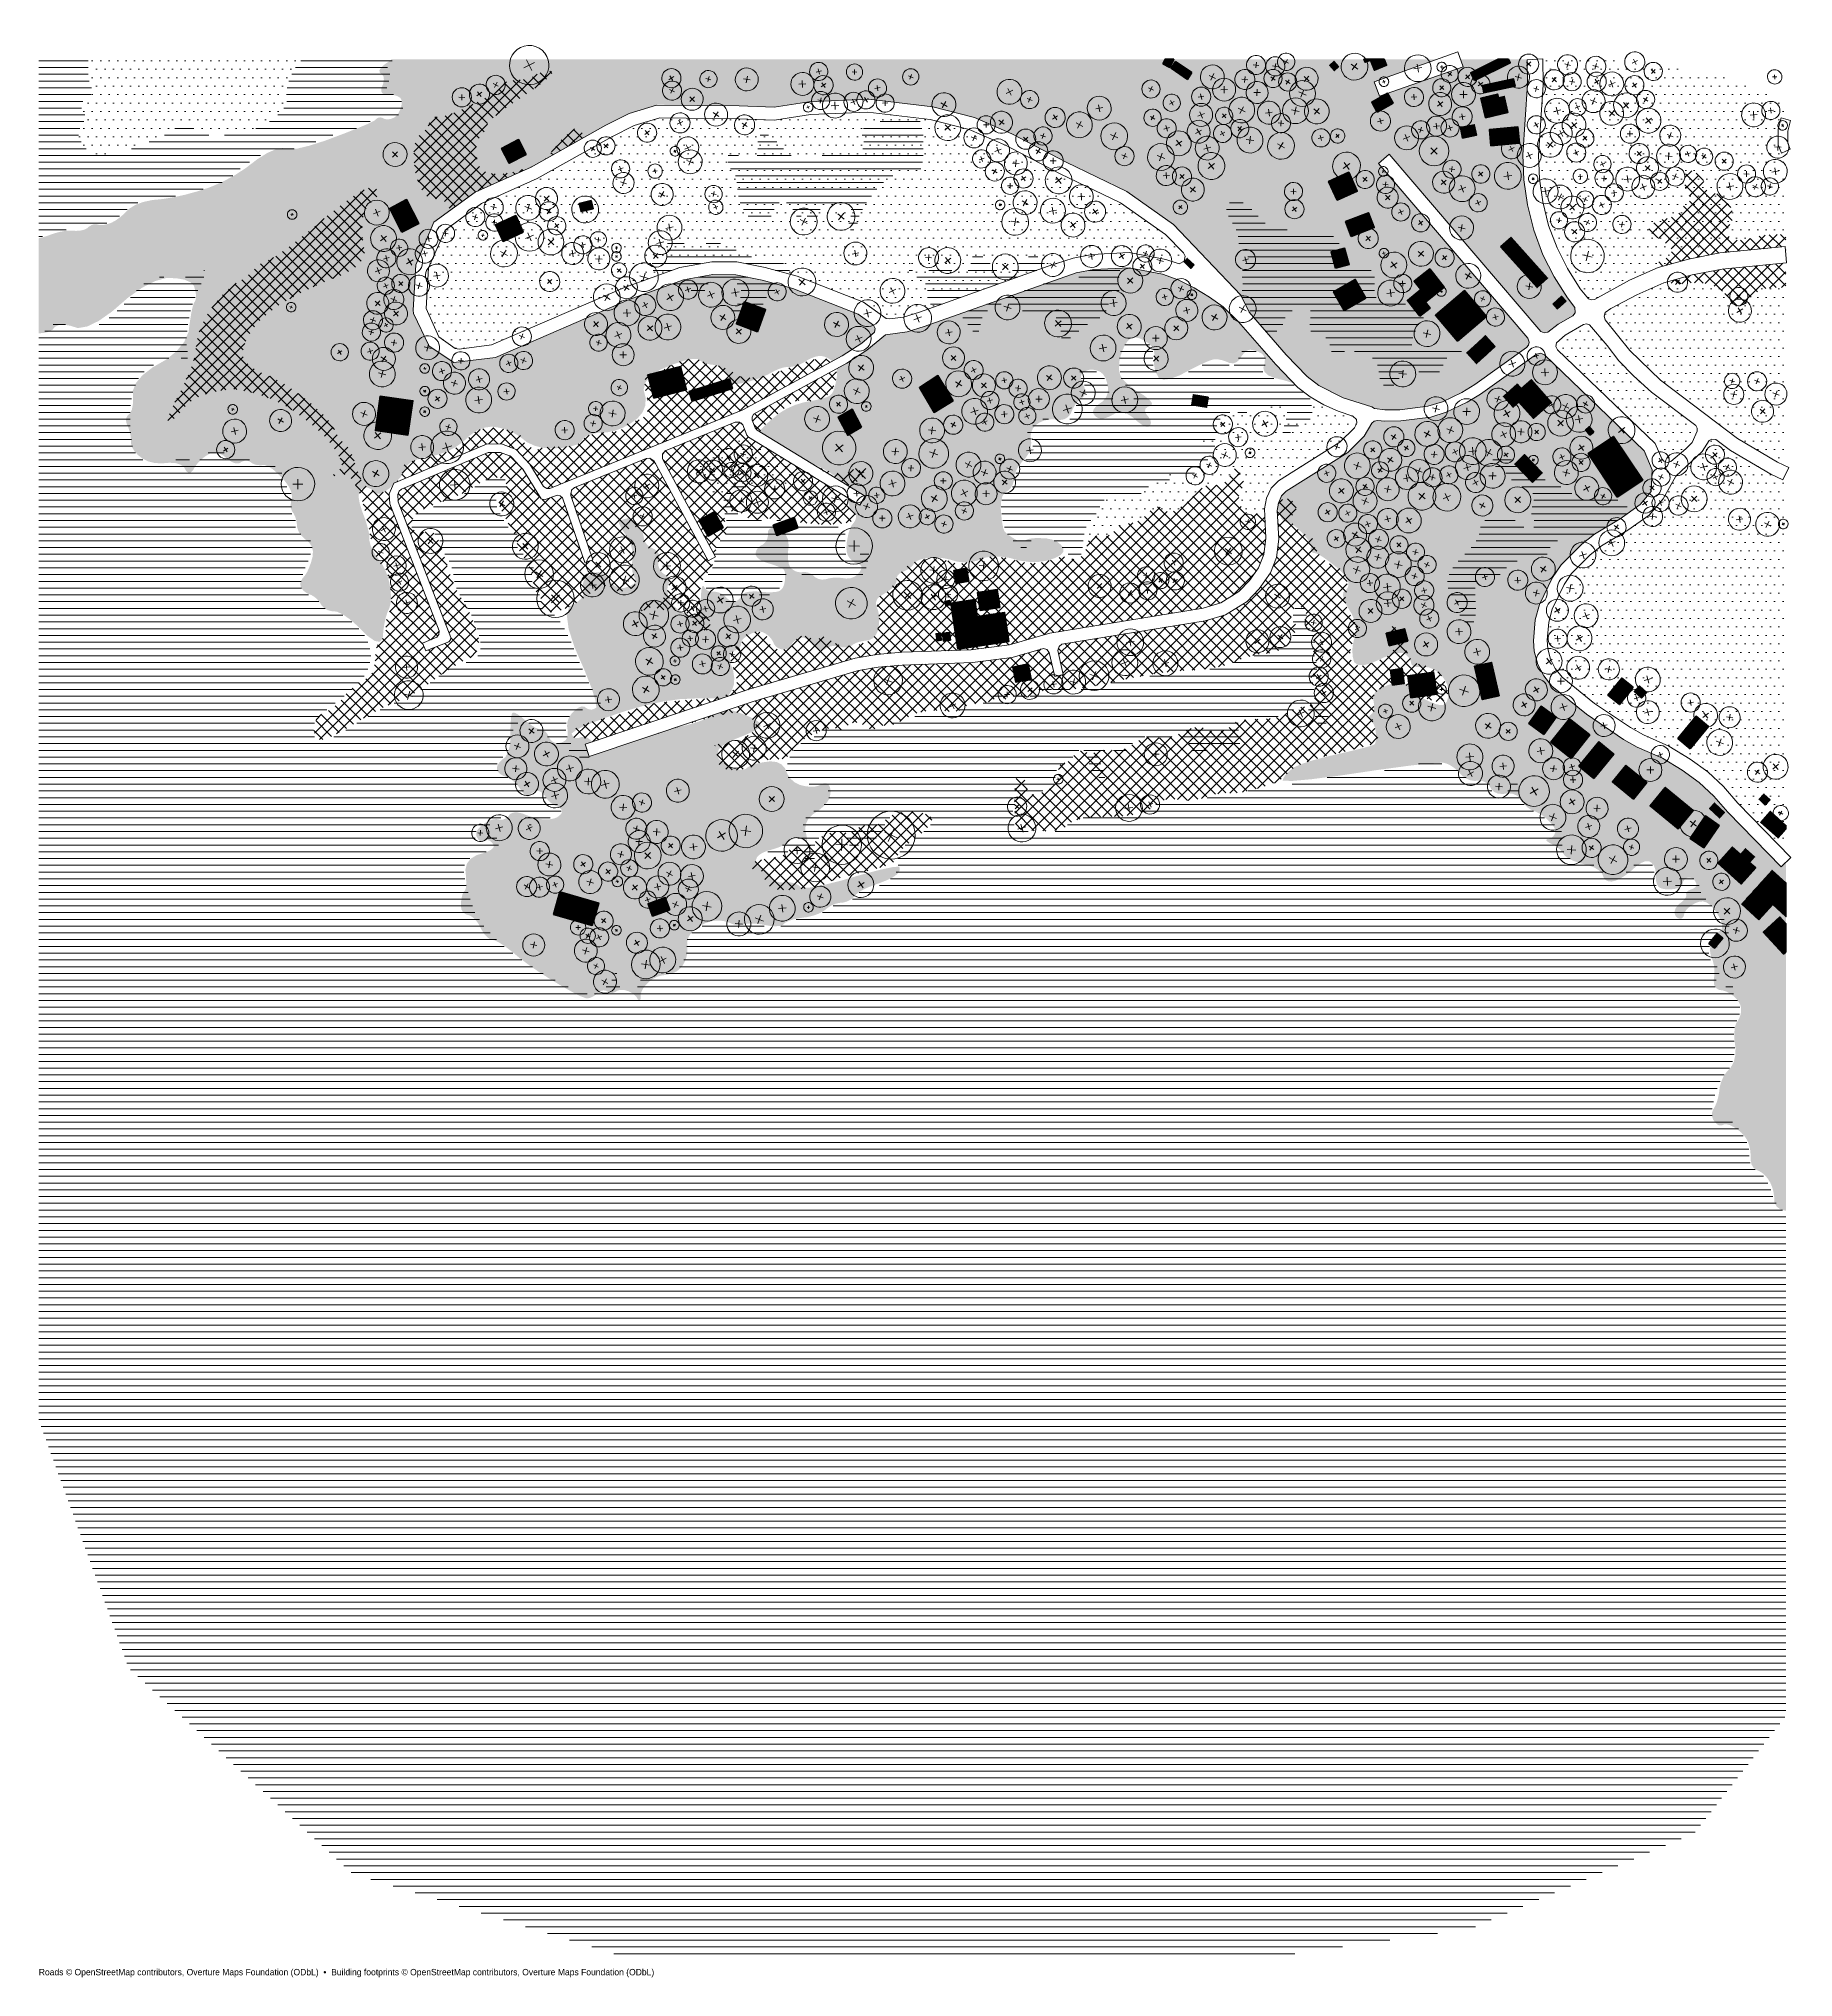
# Model space of a CAD drawing. Header units: metres. Extents: x -410 to 414, y -456 to 455.
import ezdxf
from ezdxf.enums import TextEntityAlignment as Align

# ---------------------------------------------------------------- set-up
doc = ezdxf.new("R2010")
doc.units = ezdxf.units.M
for name, color, linetype, lineweight, true_color in [('LANDTYPE_1', 251, 'Continuous', 5, 0xc8c8c8), ('LANDTYPE_2', 251, 'Continuous', 5, 0xececec), ('LANDTYPE_3', 251, 'Continuous', 5, 0xc8c8c8), ('NOTES', 251, 'Continuous', 5, 0x999999), ('ROADS', 251, 'Continuous', 18, 0x333333), ('ROOFS', 251, 'Continuous', 40, 0x000000), ('ROOFS_FILL', 255, 'Continuous', 0, 0xffffff), ('TREES', 251, 'Continuous', 9, 0x555555)]:
    doc.layers.add(name, color=color, linetype=linetype, lineweight=lineweight, true_color=true_color)

msp = doc.modelspace()

# ---------------------------------------------------------------- texts
at = {"layer": 'NOTES'}
msp.add_text('Roads © OpenStreetMap contributors, Overture Maps Foundation (ODbL)  •  Building footprints © OpenStreetMap contributors, Overture Maps Foundation (ODbL)', height=3, dxfattribs=at).set_placement((-410.1, -451.63), align=Align.TOP_LEFT)

# ---------------------------------------------------------------- blocks, each defined once
blk = doc.blocks.new('TREE_0_F0017C')
at = {"layer": 'TREES'}
for points in [[(6, 0), (5.88, -1.17), (5.54, -2.3), (4.99, -3.33), (4.24, -4.24), (3.33, -4.99), (2.3, -5.54), (1.17, -5.88), (0, -6), (-1.17, -5.88), (-2.3, -5.54), (-3.33, -4.99), (-4.24, -4.24), (-4.99, -3.33), (-5.54, -2.3), (-5.88, -1.17), (-6, 0), (-5.88, 1.17), (-5.54, 2.3), (-4.99, 3.33), (-4.24, 4.24), (-3.33, 4.99), (-2.3, 5.54), (-1.17, 5.88), (0, 6), (1.17, 5.88), (2.3, 5.54), (3.33, 4.99), (4.24, 4.24), (4.99, 3.33), (5.54, 2.3), (5.88, 1.17), (6, 0)], [(-1.8, 0), (1.8, 0)], [(0, 1.8), (0, -1.8)]]:
    blk.add_lwpolyline(points, dxfattribs=at)

# ---------------------------------------------------------------- hatches: boundary and pattern name
at = {"layer": 'LANDTYPE_1', "lineweight": 5, "true_color": 0xc8c8c8}
h = msp.add_hatch(dxfattribs=at)
h.set_pattern_fill('LINE')
h.paths.add_polyline_path([(-404.93, 362.88), (-401.91, 363.99), (-399.08, 364.79), (-396.46, 365.26), (-394.03, 365.42), (-391.81, 365.26), (-389.62, 365.3), (-387.47, 365.54), (-385.36, 365.98), (-383.3, 366.62), (-381.31, 367.25), (-379.4, 367.89), (-377.57, 368.52), (-375.82, 369.16), (-373.95, 370.2), (-371.96, 371.63), (-369.85, 373.46), (-367.63, 375.68), (-364.64, 377.47), (-360.91, 378.83), (-356.41, 379.74), (-351.16, 380.22), (-345.83, 381.01), (-340.42, 382.13), (-334.94, 383.56), (-329.37, 385.31), (-324.95, 386.94), (-321.69, 388.45), (-319.59, 389.84), (-318.63, 391.11), (-316.92, 392.7), (-314.46, 394.61), (-311.23, 396.84), (-307.26, 399.39), (-303.52, 401.26), (-300.02, 402.45), (-296.76, 402.97), (-293.74, 402.81), (-290.24, 403.2), (-286.26, 404.16), (-281.8, 405.67), (-276.87, 407.74), (-272.86, 409.29), (-269.75, 410.32), (-267.57, 410.84), (-266.29, 410.84), (-264.43, 411.32), (-261.96, 412.27), (-258.9, 413.7), (-255.24, 415.61), (-252.06, 417), (-249.35, 417.88), (-247.13, 418.24), (-245.38, 418.08), (-243.82, 418.16), (-242.47, 418.48), (-241.32, 419.03), (-240.37, 419.83), (-239.69, 420.78), (-239.29, 421.9), (-239.17, 423.17), (-239.33, 424.6), (-239.97, 425.91), (-241.08, 427.11), (-242.67, 428.18), (-244.74, 429.13), (-246.09, 430.29), (-246.73, 431.64), (-246.65, 433.19), (-245.85, 434.94), (-245.42, 436.57), (-245.34, 438.08), (-245.61, 439.47), (-246.25, 440.75), (-246.41, 441.9), (-246.09, 442.93), (-245.3, 443.85), (-244.02, 444.64), (-243.58, 445.2), (-286.79, 445.2), (-286.86, 445), (-287.69, 443.53), (-288.8, 442.42), (-289.88, 440.94), (-290.91, 439.12), (-291.91, 436.93), (-292.86, 434.38), (-293.5, 432), (-293.81, 429.77), (-293.81, 427.7), (-293.5, 425.79), (-294.09, 423.68), (-295.6, 421.38), (-298.03, 418.87), (-301.37, 416.17), (-305.35, 413.9), (-309.96, 412.07), (-315.21, 410.68), (-321.1, 409.73), (-325.99, 409.33), (-329.89, 409.49), (-332.79, 410.2), (-334.7, 411.48), (-336.61, 412.47), (-338.52, 413.19), (-340.42, 413.62), (-342.33, 413.78), (-343.92, 413.7), (-345.2, 413.38), (-346.15, 412.83), (-346.79, 412.03), (-348.58, 410.88), (-351.52, 409.37), (-355.62, 407.5), (-360.87, 405.27), (-365.68, 403.48), (-370.05, 402.13), (-373.99, 401.22), (-377.49, 400.74), (-380.35, 400.46), (-382.58, 400.38), (-384.17, 400.5), (-385.12, 400.82), (-386.24, 401.61), (-387.51, 402.89), (-388.94, 404.64), (-390.53, 406.86), (-391.37, 409.01), (-391.45, 411.08), (-390.77, 413.07), (-389.34, 414.98), (-388.55, 416.8), (-388.39, 418.55), (-388.86, 420.22), (-389.98, 421.82), (-390.33, 423.33), (-389.94, 424.76), (-388.78, 426.11), (-386.87, 427.38), (-385.64, 428.7), (-385.09, 430.05), (-385.2, 431.44), (-386, 432.87), (-386.56, 435.22), (-386.87, 438.48), (-386.95, 442.65), (-386.87, 445.2), (-410.1, 445.2), (-410.1, 361.61), (-407.87, 362.04), (-404.93, 362.88)])
h = msp.add_hatch(dxfattribs=at)
h.set_pattern_fill('LINE')
h.paths.add_polyline_path([(-14.71, 416.13), (-17.1, 414.94), (-19.33, 414.18), (-21.4, 413.86), (-22.79, 413.03), (-23.5, 411.67), (-23.54, 409.81), (-22.91, 407.42), (-22.67, 405.47), (-22.83, 403.96), (-23.38, 402.89), (-24.34, 402.25), (-25.65, 401.89), (-27.32, 401.81), (-29.35, 402.01), (-31.74, 402.49), (-34.4, 402.45), (-37.34, 401.89), (-40.56, 400.82), (-44.06, 399.23), (-47.13, 398.15), (-49.75, 397.6), (-51.94, 397.56), (-53.69, 398.03), (-55.72, 399.15), (-58.02, 400.9), (-60.61, 403.28), (-63.47, 406.31), (-65.94, 408.49), (-68.01, 409.85), (-69.68, 410.36), (-70.95, 410.04), (-71.86, 409.21), (-72.42, 407.86), (-72.62, 405.99), (-72.46, 403.6), (-72.5, 401.65), (-72.74, 400.14), (-73.18, 399.07), (-73.81, 398.43), (-74.61, 397.95), (-75.56, 397.64), (-76.68, 397.48), (-77.95, 397.48), (-79.14, 397.83), (-80.25, 398.55), (-81.29, 399.62), (-82.24, 401.06), (-83.12, 402.09), (-83.91, 402.73), (-84.63, 402.97), (-85.27, 402.81), (-85.78, 402.21), (-86.18, 401.18), (-86.46, 399.7), (-86.62, 397.8), (-86.46, 396.12), (-85.98, 394.69), (-85.19, 393.5), (-84.07, 392.55), (-83.2, 390.99), (-82.56, 388.85), (-82.16, 386.1), (-82, 382.76), (-81.41, 379.62), (-80.37, 376.68), (-78.9, 373.93), (-76.99, 371.39), (-75.04, 369.68), (-73.06, 368.8), (-71.03, 368.76), (-68.96, 369.56), (-67.33, 370.51), (-66.14, 371.63), (-65.38, 372.9), (-65.06, 374.33), (-64.59, 375.56), (-63.95, 376.6), (-63.15, 377.43), (-62.2, 378.07), (-61.2, 378.35), (-60.17, 378.27), (-59.1, 377.83), (-57.98, 377.04), (-57.07, 376.12), (-56.35, 375.09), (-55.84, 373.93), (-55.52, 372.66), (-54.96, 371.79), (-54.17, 371.31), (-53.13, 371.23), (-51.86, 371.55), (-50.59, 371.63), (-49.31, 371.47), (-48.04, 371.07), (-46.77, 370.43), (-45.66, 370.47), (-44.7, 371.19), (-43.91, 372.58), (-43.27, 374.65), (-42.16, 376.2), (-40.56, 377.23), (-38.5, 377.75), (-35.95, 377.75), (-33.76, 377.55), (-31.93, 377.15), (-30.46, 376.56), (-29.35, 375.76), (-28.71, 374.61), (-28.55, 373.1), (-28.87, 371.23), (-29.67, 369), (-29.99, 367.25), (-29.83, 365.98), (-29.19, 365.18), (-28.08, 364.87), (-27.12, 365.26), (-26.33, 366.38), (-25.69, 368.21), (-25.21, 370.75), (-23.94, 373.77), (-21.87, 377.27), (-19.01, 381.25), (-15.35, 385.71), (-11.89, 388.89), (-8.63, 390.8), (-5.57, 391.43), (-2.7, 390.8), (-0.32, 390.68), (1.59, 391.07), (3.02, 391.99), (3.98, 393.42), (4.65, 395.93), (5.05, 399.51), (5.17, 404.16), (5.01, 409.88), (4.26, 414.46), (3.03, 417.56), (-10.35, 419.15), (-12.17, 417.76), (-14.71, 416.13)])
h = msp.add_hatch(dxfattribs=at)
h.set_pattern_fill('LINE')
h.paths.add_polyline_path([(149.33, 378.15), (148.3, 377.35), (147.7, 376.24), (147.54, 374.81), (147.78, 373.22), (148.42, 371.47), (149.45, 369.56), (150.88, 367.49), (151.96, 365.5), (152.67, 363.59), (153.03, 361.76), (153.03, 360.01), (153.39, 358.38), (154.11, 356.87), (155.18, 355.48), (156.61, 354.21), (157.41, 352.9), (157.57, 351.54), (157.09, 350.15), (155.97, 348.72), (155.22, 347.05), (154.82, 345.14), (154.78, 342.99), (155.1, 340.61), (155.14, 338.46), (154.9, 336.55), (154.38, 334.88), (154.2, 334.54), (154.26, 334.48), (154.3, 334.43), (154.41, 334.29), (154.5, 334.19), (154.58, 334.07), (154.65, 333.96), (154.72, 333.84), (154.78, 333.72), (154.85, 333.56), (154.88, 333.5), (157.05, 328.2), (157.17, 328.12), (158.6, 326.93), (159.55, 325.81), (160.03, 324.78), (160.03, 324.29), (163.93, 319.8), (164.25, 319.53), (165.04, 318.57), (165.13, 318.42), (167.34, 315.87), (167.75, 315.87), (169.26, 316.43), (171.17, 317.54), (172.68, 318.81), (173.79, 320.25), (174.51, 321.84), (174.83, 323.59), (175.7, 325.1), (177.13, 326.37), (179.12, 327.4), (181.67, 328.2), (183.69, 328.68), (185.21, 328.84), (186.2, 328.68), (186.68, 328.2), (186.96, 327.13), (187.03, 325.45), (186.92, 323.19), (186.6, 320.32), (186.76, 318.18), (187.39, 316.75), (188.51, 316.03), (190.1, 316.03), (191.49, 315.83), (192.68, 315.43), (193.68, 314.84), (194.47, 314.04), (195.19, 312.93), (195.82, 311.5), (196.38, 309.75), (196.86, 307.68), (197.69, 306.45), (198.89, 306.05), (200.44, 306.49), (202.35, 307.76), (204.18, 308.43), (205.92, 308.51), (207.6, 308), (209.19, 306.88), (210.66, 306.05), (212.01, 305.49), (213.24, 305.21), (214.36, 305.21), (215.35, 305.05), (216.23, 304.74), (216.98, 304.26), (217.62, 303.62), (218.17, 302.43), (218.65, 300.68), (219.05, 298.37), (219.37, 295.51), (220.08, 293.4), (221.2, 292.05), (222.71, 291.45), (224.62, 291.61), (226.17, 292.13), (227.36, 293), (228.2, 294.24), (228.67, 295.83), (229.27, 297.18), (229.99, 298.29), (230.82, 299.17), (231.77, 299.8), (233.13, 299.96), (234.88, 299.64), (237.02, 298.85), (239.57, 297.58), (241.72, 296.7), (243.47, 296.22), (244.82, 296.15), (245.77, 296.46), (246.77, 297.34), (247.8, 298.77), (248.88, 300.76), (249.99, 303.3), (251.26, 305.21), (252.69, 306.49), (254.28, 307.12), (256.03, 307.12), (257.23, 307.36), (257.86, 307.84), (257.94, 308.55), (257.47, 309.51), (255.8, 310.02), (252.93, 310.1), (248.88, 309.75), (243.63, 308.95), (239.57, 308.63), (236.71, 308.79), (235.04, 309.43), (234.56, 310.54), (234.48, 312.01), (234.8, 313.84), (235.51, 316.03), (236.63, 318.57), (237.74, 320.72), (238.85, 322.47), (239.97, 323.82), (241.08, 324.78), (241.56, 325.49), (241.4, 325.97), (240.6, 326.21), (240.42, 326.21), (238.28, 324.51), (236.17, 327.18), (234.64, 328.12), (233.05, 329.39), (231.14, 330.39), (228.91, 331.1), (226.37, 331.54), (223.5, 331.7), (221.2, 331.98), (219.45, 332.37), (218.25, 332.89), (217.62, 333.53), (217.18, 334.84), (216.94, 336.83), (216.9, 339.49), (217.06, 342.83), (216.3, 345.3), (214.63, 346.89), (212.05, 347.61), (208.55, 347.45), (205.73, 347.53), (203.58, 347.84), (202.64, 348.2), (198.67, 347.13), (196.62, 354.79), (200.91, 355.94), (200.91, 355.96), (200.72, 357.95), (200, 359.7), (198.77, 361.21), (197.02, 362.48), (195.35, 363.47), (193.76, 364.19), (192.24, 364.63), (190.81, 364.79), (189.34, 364.67), (187.83, 364.27), (186.28, 363.59), (184.69, 362.64), (183.02, 362.24), (181.27, 362.4), (179.44, 363.12), (177.53, 364.39), (175.7, 365.26), (173.95, 365.74), (172.28, 365.82), (170.69, 365.5), (168.7, 366.14), (166.31, 367.73), (163.53, 370.27), (160.35, 373.77), (157.49, 376.36), (154.94, 378.03), (152.71, 378.79), (150.8, 378.63), (149.33, 378.15)])
h.paths.add_polyline_path([(202.71, 327.29), (197.77, 336.06), (207.97, 341.85), (212.91, 333.08), (202.71, 327.29)])
h = msp.add_hatch(dxfattribs=at)
h.set_pattern_fill('LINE')
h.paths.add_polyline_path([(-114.73, 359.26), (-115.13, 358.22), (-115.25, 356.91), (-115.09, 355.32), (-115.09, 354.01), (-115.25, 352.98), (-115.57, 352.22), (-116.05, 351.74), (-116.84, 351.34), (-117.96, 351.03), (-119.39, 350.79), (-121.14, 350.63), (-122.09, 349.71), (-122.25, 348.04), (-121.61, 345.62), (-120.58, 343.32), (-109.29, 347.37), (-109.23, 347.39), (-109.08, 347.43), (-108.97, 347.46), (-108.82, 347.5), (-108.76, 347.51), (-94.8, 350.1), (-94.73, 350.11), (-94.55, 350.14), (-94.42, 350.15), (-94.24, 350.16), (-94.17, 350.16), (-82.84, 350.16), (-82.76, 350.16), (-82.57, 350.15), (-82.42, 350.13), (-82.23, 350.11), (-82.16, 350.09), (-69.38, 347.5), (-69.33, 347.49), (-69.18, 347.45), (-69.14, 347.44), (-57.01, 344.12), (-57.67, 346.33), (-59.1, 348.36), (-61.17, 349.71), (-63.87, 350.39), (-67.21, 350.39), (-71.07, 351.07), (-75.44, 352.42), (-80.33, 354.45), (-85.74, 357.15), (-90.24, 358.82), (-93.82, 359.46), (-96.48, 359.06), (-98.23, 357.63), (-100.22, 356.91), (-102.45, 356.91), (-104.91, 357.63), (-107.62, 359.06), (-109.88, 360.01), (-111.71, 360.49), (-113.1, 360.49), (-114.06, 360.01), (-114.73, 359.26)])
h = msp.add_hatch(dxfattribs=at)
h.set_pattern_fill('LINE')
h.paths.add_polyline_path([(-342.29, 342.6), (-345.4, 342.28), (-348.78, 342.44), (-352.43, 343.07), (-356.09, 342.48), (-359.75, 340.65), (-363.41, 337.58), (-367.07, 333.29), (-370.69, 329.47), (-374.27, 326.13), (-377.81, 323.27), (-381.31, 320.88), (-384.49, 319.17), (-387.35, 318.14), (-389.9, 317.78), (-392.12, 318.1), (-394.15, 318.69), (-395.98, 319.57), (-397.61, 320.72), (-399.04, 322.15), (-400.4, 322.75), (-401.67, 322.51), (-402.86, 321.44), (-403.98, 319.53), (-405.73, 318.1), (-408.11, 317.14), (-410.1, 316.83), (-410.1, -193.8), (-367.79, -310.45), (-262.79, -406.93), (-136.47, -445.63), (171.69, -445.63), (262.16, -432.74), (367.15, -387.89), (410.1, -332.83), (410.1, -95.86), (408.47, -95.26), (406.16, -93.2), (404.37, -90.09), (403.1, -85.96), (401.63, -82.54), (399.96, -79.83), (398.09, -77.84), (396.02, -76.57), (394.47, -75.06), (393.44, -73.31), (392.92, -71.32), (392.92, -69.1), (392.72, -67.03), (392.32, -65.12), (391.73, -63.37), (390.93, -61.78), (389.94, -60.11), (388.74, -58.36), (387.35, -56.53), (385.76, -54.62), (384.29, -53.35), (382.94, -52.71), (381.7, -52.71), (380.59, -53.35), (379.48, -53.63), (378.36, -53.55), (377.25, -53.11), (376.14, -52.31), (375.54, -50.72), (375.46, -48.34), (375.9, -45.15), (376.85, -41.18), (378.09, -37.56), (379.6, -34.3), (381.39, -31.39), (383.45, -28.85), (384.93, -25.95), (385.8, -22.68), (386.08, -19.07), (385.76, -15.09), (385.72, -11.79), (385.96, -9.16), (386.48, -7.21), (387.27, -5.94), (387.87, -4.59), (388.27, -3.16), (388.47, -1.65), (388.47, -0.06), (388.27, 1.3), (387.87, 2.41), (387.27, 3.28), (386.48, 3.92), (385.88, 4.88), (385.48, 6.15), (385.28, 7.74), (385.28, 9.65), (384.93, 10.76), (384.21, 11.08), (383.14, 10.6), (381.7, 9.33), (380.39, 8.53), (379.2, 8.22), (378.13, 8.38), (377.17, 9.01), (376.73, 9.97), (376.81, 11.24), (377.41, 12.83), (378.52, 14.74), (378.92, 16.49), (378.6, 18.08), (377.57, 19.51), (375.82, 20.78), (374.63, 22.37), (373.99, 24.28), (373.91, 26.51), (374.39, 29.06), (374.53, 29.52), (373.94, 30.02), (375.2, 31.54), (375.82, 32.83), (376.77, 34.07), (377.89, 34.86), (378.96, 35.34), (379.99, 35.5), (380.99, 35.34), (381.94, 34.86), (382.74, 34.74), (383.38, 34.98), (383.85, 35.58), (384.17, 36.53), (383.45, 38.24), (381.7, 40.71), (378.92, 43.93), (375.1, 47.91), (372.24, 51.21), (370.33, 53.83), (369.38, 55.78), (369.38, 57.05), (368.86, 58.33), (367.83, 59.6), (366.27, 60.87), (364.21, 62.14), (362.54, 62.62), (361.26, 62.3), (360.39, 61.19), (359.91, 59.28), (359.04, 57.77), (357.76, 56.65), (356.09, 55.94), (354.03, 55.62), (352.32, 55.54), (350.96, 55.7), (349.97, 56.1), (349.33, 56.73), (348.86, 57.77), (348.54, 59.2), (348.38, 61.03), (348.38, 63.26), (348.06, 65.21), (347.42, 66.88), (346.47, 68.27), (345.2, 69.38), (343.53, 69.54), (341.46, 68.74), (338.99, 66.99), (336.13, 64.29), (333.62, 62.3), (331.48, 61.03), (329.69, 60.47), (328.25, 60.63), (326.94, 61.11), (325.75, 61.9), (324.68, 63.02), (323.72, 64.45), (322.09, 65.68), (319.78, 66.72), (316.8, 67.55), (313.14, 68.19), (310.2, 69.1), (307.97, 70.3), (306.46, 71.77), (305.67, 73.52), (305.19, 75.27), (305.03, 77.02), (305.19, 78.77), (305.67, 80.52), (304.83, 82.54), (302.68, 84.85), (299.22, 87.44), (294.45, 90.3), (290.71, 92.69), (288.01, 94.59), (286.34, 96.03), (285.7, 96.98), (285.22, 98.13), (284.91, 99.49), (284.75, 101.04), (284.75, 102.79), (284.51, 104.1), (284.03, 104.97), (283.32, 105.41), (282.36, 105.41), (281.61, 105.17), (281.05, 104.7), (280.69, 103.98), (280.53, 103.03), (280.09, 102.15), (279.38, 101.36), (278.38, 100.64), (277.11, 100), (275.92, 99.69), (274.81, 99.69), (273.77, 100), (272.82, 100.64), (272.06, 101.47), (271.5, 102.51), (271.15, 103.74), (270.99, 105.17), (270.31, 106.17), (269.12, 106.72), (267.41, 106.84), (265.18, 106.53), (263.07, 106.68), (261.08, 107.32), (259.22, 108.43), (257.47, 110.03), (255.72, 111.38), (253.97, 112.49), (252.22, 113.37), (250.47, 114), (247.92, 114.4), (244.58, 114.56), (240.44, 114.48), (235.51, 114.16), (231.42, 113.72), (228.16, 113.17), (225.73, 112.49), (224.14, 111.7), (220.76, 110.9), (215.59, 110.1), (208.63, 109.31), (199.88, 108.51), (192.72, 107.72), (187.15, 106.92), (183.18, 106.13), (180.79, 105.33), (178.17, 104.74), (175.3, 104.34), (172.2, 104.14), (168.86, 104.14), (165.68, 103.86), (162.66, 103.3), (159.79, 102.47), (157.09, 101.36), (154.5, 100.56), (152.04, 100.08), (149.69, 99.92), (147.46, 100.08), (144.96, 99.92), (142.17, 99.45), (139.11, 98.65), (135.77, 97.54), (132.35, 96.86), (128.85, 96.62), (125.27, 96.82), (121.61, 97.46), (118.67, 97.58), (116.44, 97.18), (114.93, 96.27), (114.14, 94.83), (113.22, 93.76), (112.19, 93.04), (111.04, 92.69), (109.76, 92.69), (108.45, 92.45), (107.1, 91.97), (105.71, 91.25), (104.27, 90.3), (102.76, 89.78), (101.17, 89.7), (99.5, 90.06), (97.75, 90.86), (96.2, 91.29), (94.85, 91.37), (93.7, 91.1), (92.74, 90.46), (91.03, 89.94), (88.57, 89.54), (85.34, 89.27), (81.37, 89.11), (78.03, 88.55), (75.32, 87.6), (73.25, 86.24), (71.82, 84.49), (69.6, 83.22), (66.57, 82.43), (62.76, 82.11), (58.14, 82.27), (54.44, 82.54), (51.66, 82.94), (49.79, 83.46), (48.84, 84.1), (48.08, 85.17), (47.52, 86.68), (47.17, 88.63), (47.01, 91.02), (47.25, 93.12), (47.88, 94.95), (48.92, 96.5), (50.35, 97.78), (52.34, 98.93), (54.88, 99.96), (57.98, 100.88), (61.64, 101.67), (64.39, 102.87), (66.22, 104.46), (67.13, 106.45), (67.13, 108.83), (67.53, 110.78), (68.32, 112.29), (69.52, 113.37), (71.11, 114), (72.62, 114.92), (74.05, 116.11), (75.4, 117.58), (76.68, 119.33), (77.87, 120.48), (78.98, 121.04), (80.02, 121), (80.97, 120.37), (81.77, 119.25), (82.4, 117.66), (82.88, 115.59), (83.2, 113.05), (83.79, 111.02), (84.67, 109.51), (85.82, 108.51), (87.25, 108.04), (88.45, 107.76), (89.4, 107.68), (90.12, 107.8), (90.59, 108.12), (90.63, 108.99), (90.24, 110.42), (89.4, 112.41), (88.13, 114.96), (87.61, 117.06), (87.85, 118.73), (88.84, 119.97), (90.59, 120.76), (92.26, 121.08), (93.86, 120.92), (95.37, 120.29), (96.8, 119.17), (98.07, 118.69), (99.18, 118.85), (100.14, 119.65), (100.93, 121.08), (101.97, 122.43), (103.24, 123.71), (104.75, 124.9), (106.5, 126.01), (108.01, 126.73), (109.29, 127.05), (110.32, 126.97), (111.12, 126.49), (112.59, 126.25), (114.73, 126.25), (117.56, 126.49), (121.06, 126.97), (123.92, 127.17), (126.15, 127.09), (127.74, 126.73), (128.69, 126.09), (129.41, 125.34), (129.89, 124.46), (130.12, 123.47), (130.12, 122.35), (130.4, 121.44), (130.96, 120.72), (131.8, 120.21), (132.91, 119.89), (134.5, 119.89), (136.57, 120.21), (139.11, 120.84), (142.14, 121.8), (144.76, 122.39), (146.99, 122.63), (148.82, 122.51), (150.25, 122.04), (151.44, 121.84), (152.4, 121.92), (153.11, 122.27), (153.59, 122.91), (153.83, 123.98), (153.83, 125.5), (153.59, 127.44), (153.11, 129.83), (152.87, 131.74), (152.87, 133.17), (153.11, 134.13), (153.59, 134.6), (155.14, 135), (157.76, 135.32), (161.46, 135.56), (166.24, 135.72), (170.33, 136.19), (173.75, 136.99), (176.5, 138.1), (178.56, 139.53), (180.55, 140.41), (182.46, 140.73), (184.29, 140.49), (186.04, 139.69), (187.47, 138.7), (188.59, 137.51), (189.38, 136.11), (189.86, 134.52), (190.45, 133.33), (191.17, 132.53), (192.01, 132.14), (192.96, 132.14), (193.76, 132.57), (194.39, 133.45), (194.87, 134.76), (195.19, 136.51), (195.07, 138.1), (194.51, 139.53), (193.52, 140.81), (192.09, 141.92), (190.85, 143.35), (189.82, 145.1), (188.98, 147.17), (188.35, 149.56), (188.07, 151.7), (188.15, 153.61), (188.59, 155.28), (189.38, 156.71), (189.82, 158.34), (189.9, 160.17), (189.62, 162.2), (188.98, 164.43), (188.63, 166.58), (188.55, 168.64), (188.74, 170.63), (189.22, 172.54), (189.3, 174.17), (188.98, 175.53), (188.27, 176.6), (187.15, 177.39), (186.28, 178.59), (185.64, 180.18), (185.24, 182.17), (185.09, 184.55), (184.81, 186.38), (184.41, 187.65), (183.89, 188.37), (183.26, 188.53), (182.54, 188.53), (181.75, 188.37), (180.87, 188.05), (179.92, 187.58), (179.24, 186.42), (178.84, 184.59), (178.72, 182.09), (178.88, 178.91), (178.8, 176.24), (178.48, 174.09), (177.93, 172.46), (177.13, 171.35), (176.3, 170.43), (175.42, 169.72), (174.51, 169.2), (173.55, 168.88), (172.56, 168.8), (171.52, 168.96), (170.45, 169.36), (169.34, 170), (168.34, 170.12), (167.47, 169.72), (166.71, 168.8), (166.08, 167.37), (165.2, 166.3), (164.09, 165.58), (162.74, 165.22), (161.14, 165.22), (158.72, 164.75), (155.46, 163.79), (151.36, 162.36), (146.43, 160.45), (141.22, 159.02), (135.73, 158.07), (129.97, 157.59), (123.92, 157.59), (118.99, 157.35), (115.17, 156.87), (112.47, 156.16), (110.88, 155.2), (108.61, 154.41), (105.67, 153.77), (102.05, 153.29), (97.75, 152.98), (93.58, 152.46), (89.52, 151.74), (85.58, 150.83), (81.77, 149.71), (78.54, 149.08), (75.92, 148.92), (73.89, 149.24), (72.46, 150.03), (71.15, 150.47), (69.95, 150.55), (68.88, 150.27), (67.93, 149.64), (66.81, 149.28), (65.54, 149.2), (64.11, 149.4), (62.52, 149.87), (61.01, 149.87), (59.57, 149.4), (58.22, 148.44), (56.95, 147.01), (55.72, 146.14), (54.52, 145.82), (53.37, 146.06), (52.26, 146.85), (51.1, 147.25), (49.91, 147.25), (48.68, 146.85), (47.4, 146.06), (46.05, 145.74), (44.62, 145.9), (43.11, 146.53), (41.52, 147.65), (40.17, 148.08), (39.05, 147.85), (38.18, 146.93), (37.54, 145.34), (36.39, 144.11), (34.72, 143.23), (32.53, 142.72), (29.83, 142.56), (27.36, 142.12), (25.13, 141.4), (23.15, 140.41), (21.4, 139.14), (19.45, 138.3), (17.3, 137.9), (14.95, 137.94), (12.41, 138.42), (9.27, 138.34), (5.53, 137.7), (1.19, 136.51), (-3.74, 134.76), (-8.55, 133.53), (-13.24, 132.81), (-17.82, 132.61), (-22.27, 132.93), (-25.89, 132.97), (-28.67, 132.73), (-30.62, 132.22), (-31.74, 131.42), (-33.01, 131.1), (-34.44, 131.26), (-36.03, 131.9), (-37.78, 133.01), (-39.29, 133.41), (-40.56, 133.09), (-41.6, 132.06), (-42.39, 130.31), (-43.71, 128.72), (-45.54, 127.29), (-47.88, 126.01), (-50.75, 124.9), (-53.21, 123.31), (-55.28, 121.24), (-56.95, 118.69), (-58.22, 115.67), (-58.98, 113.05), (-59.22, 110.82), (-58.94, 108.99), (-58.14, 107.56), (-56.47, 106.41), (-53.93, 105.53), (-50.51, 104.93), (-46.21, 104.62), (-42.91, 103.9), (-40.6, 102.79), (-39.29, 101.28), (-38.97, 99.37), (-39.57, 97.46), (-41.08, 95.55), (-43.51, 93.64), (-46.85, 91.73), (-49.27, 89.86), (-50.79, 88.03), (-51.38, 86.24), (-51.06, 84.49), (-50.98, 83.02), (-51.14, 81.83), (-51.54, 80.91), (-52.18, 80.28), (-53.85, 79.32), (-56.55, 78.05), (-60.29, 76.46), (-65.06, 74.55), (-67.81, 73.04), (-68.52, 71.93), (-67.21, 71.21), (-63.87, 70.89), (-61.32, 70.89), (-59.57, 71.21), (-58.62, 71.85), (-58.46, 72.8), (-58.1, 73.68), (-57.55, 74.47), (-56.79, 75.19), (-55.84, 75.82), (-54.88, 76.14), (-53.93, 76.14), (-52.97, 75.82), (-52.02, 75.19), (-51.3, 74.39), (-50.83, 73.44), (-50.59, 72.32), (-50.59, 71.05), (-50.39, 70.06), (-49.99, 69.34), (-49.39, 68.9), (-48.6, 68.74), (-47.88, 68.7), (-47.25, 68.78), (-46.69, 68.98), (-46.21, 69.3), (-45.89, 70.02), (-45.73, 71.13), (-45.73, 72.64), (-45.89, 74.55), (-45.85, 76.14), (-45.62, 77.41), (-45.18, 78.37), (-44.54, 79.01), (-43.47, 79.6), (-41.96, 80.16), (-40.01, 80.68), (-37.62, 81.15), (-35.59, 81.35), (-33.92, 81.27), (-32.61, 80.91), (-31.66, 80.28), (-30.9, 79.56), (-30.34, 78.77), (-29.99, 77.89), (-29.83, 76.94), (-29.51, 76.18), (-29.03, 75.62), (-28.4, 75.27), (-27.6, 75.11), (-26.8, 75.23), (-26.01, 75.62), (-25.21, 76.3), (-24.42, 77.26), (-23.3, 78.01), (-21.87, 78.57), (-20.12, 78.93), (-18.06, 79.08), (-16.42, 79.56), (-15.23, 80.36), (-14.48, 81.47), (-14.16, 82.9), (-13.56, 84.41), (-12.69, 86), (-11.53, 87.67), (-10.1, 89.42), (-8.03, 90.66), (-5.33, 91.37), (-1.99, 91.57), (1.99, 91.25), (5.09, 90.66), (7.32, 89.78), (8.67, 88.63), (9.15, 87.2), (8.43, 85.45), (6.52, 83.38), (3.42, 80.99), (-0.87, 78.29), (-4.02, 75.59), (-6.01, 72.88), (-6.84, 70.18), (-6.52, 67.47), (-6.88, 65.01), (-7.91, 62.78), (-9.62, 60.79), (-12.01, 59.04), (-14.36, 57.65), (-16.66, 56.62), (-18.93, 55.94), (-21.16, 55.62), (-23.11, 55.02), (-24.78, 54.15), (-26.17, 53), (-27.28, 51.56), (-28.55, 50.45), (-29.99, 49.66), (-31.58, 49.18), (-33.33, 49.02), (-35.12, 48.54), (-36.95, 47.75), (-38.81, 46.63), (-40.72, 45.2), (-42.99, 44.01), (-45.62, 43.05), (-48.6, 42.34), (-51.94, 41.86), (-54.84, 41.22), (-57.31, 40.43), (-59.34, 39.47), (-60.93, 38.36), (-62.99, 37.72), (-65.54, 37.57), (-68.56, 37.88), (-72.06, 38.68), (-74.93, 39.16), (-77.15, 39.32), (-78.74, 39.16), (-79.7, 38.68), (-81.41, 38.44), (-83.87, 38.44), (-87.09, 38.68), (-91.07, 39.16), (-94.65, 39.08), (-97.83, 38.44), (-100.62, 37.25), (-103, 35.5), (-104.71, 33.67), (-105.75, 31.76), (-106.1, 29.77), (-105.79, 27.7), (-105.95, 25.6), (-106.58, 23.45), (-107.69, 21.26), (-109.29, 19.03), (-111.47, 17.32), (-114.26, 16.13), (-117.64, 15.45), (-121.61, 15.29), (-124.6, 14.86), (-126.59, 14.14), (-127.58, 13.15), (-127.58, 11.87), (-127.98, 10.72), (-128.77, 9.69), (-129.97, 8.77), (-131.56, 7.98), (-133.07, 7.62), (-134.5, 7.7), (-135.85, 8.22), (-137.12, 9.17), (-138.04, 10.4), (-138.6, 11.91), (-138.79, 13.7), (-138.64, 15.77), (-138.79, 16.69), (-139.27, 16.45), (-140.07, 15.06), (-141.18, 12.51), (-142.77, 10.32), (-144.84, 8.49), (-147.38, 7.02), (-150.41, 5.91), (-155.62, 6.94), (-163.01, 10.12), (-172.6, 15.45), (-184.37, 22.93), (-193.8, 30.33), (-200.87, 37.65), (-205.61, 44.88), (-207.99, 52.04), (-209.62, 57.89), (-210.5, 62.42), (-210.62, 65.64), (-209.98, 67.55), (-208.55, 69.26), (-206.32, 70.77), (-203.3, 72.09), (-199.48, 73.2), (-196.66, 74.31), (-194.83, 75.43), (-193.99, 76.54), (-194.15, 77.65), (-194.51, 78.61), (-195.07, 79.4), (-195.82, 80.04), (-196.78, 80.52), (-197.61, 80.68), (-198.33, 80.52), (-198.93, 80.04), (-199.4, 79.24), (-200, 78.65), (-200.72, 78.25), (-201.55, 78.05), (-202.5, 78.05), (-203.34, 78.17), (-204.06, 78.41), (-204.65, 78.77), (-205.13, 79.24), (-205.37, 79.88), (-205.37, 80.68), (-205.13, 81.63), (-204.65, 82.74), (-204.02, 83.54), (-203.22, 84.02), (-202.27, 84.18), (-201.15, 84.02), (-200.2, 84.1), (-199.4, 84.41), (-198.77, 84.97), (-198.29, 85.77), (-197.22, 86.68), (-195.55, 87.71), (-193.28, 88.87), (-190.41, 90.14), (-187.99, 90.94), (-186, 91.25), (-184.45, 91.1), (-183.34, 90.46), (-182.38, 89.66), (-181.59, 88.71), (-180.95, 87.6), (-180.47, 86.32), (-179.88, 85.65), (-179.16, 85.57), (-178.33, 86.08), (-177.37, 87.2), (-176.1, 88.03), (-174.51, 88.59), (-172.6, 88.87), (-170.37, 88.87), (-168.54, 89.03), (-167.11, 89.35), (-166.08, 89.82), (-165.44, 90.46), (-165.04, 91.17), (-164.88, 91.97), (-164.96, 92.84), (-165.28, 93.8), (-165.92, 94.67), (-166.87, 95.47), (-168.14, 96.19), (-169.73, 96.82), (-171.01, 97.58), (-171.96, 98.45), (-172.6, 99.45), (-172.92, 100.56), (-173.71, 101.28), (-174.98, 101.59), (-176.73, 101.51), (-178.96, 101.04), (-180.87, 101.04), (-182.46, 101.51), (-183.73, 102.47), (-184.69, 103.9), (-185.96, 105.25), (-187.55, 106.53), (-189.46, 107.72), (-191.69, 108.83), (-193.36, 109.99), (-194.47, 111.18), (-195.03, 112.41), (-195.03, 113.68), (-194.67, 114.88), (-193.95, 115.99), (-192.88, 117.02), (-191.45, 117.98), (-190.26, 119.53), (-189.3, 121.68), (-188.59, 124.42), (-188.11, 127.76), (-187.35, 130.39), (-186.32, 132.3), (-185.01, 133.49), (-183.42, 133.97), (-181.9, 134.01), (-180.47, 133.61), (-179.12, 132.77), (-177.85, 131.5), (-176.69, 130.55), (-175.66, 129.91), (-174.75, 129.59), (-173.95, 129.59), (-173.16, 129.23), (-172.36, 128.52), (-171.56, 127.44), (-170.77, 126.01), (-169.93, 124.94), (-169.06, 124.22), (-168.14, 123.86), (-167.19, 123.86), (-165.6, 123.27), (-163.37, 122.08), (-160.51, 120.29), (-157.01, 117.9), (-154.38, 116.55), (-152.63, 116.23), (-151.76, 116.95), (-151.76, 117.81), (-151.77, 117.81), (-151.79, 117.88), (-152.77, 120.81), (-152.83, 120.88), (-153.91, 121.32), (-155.34, 121.32), (-156.69, 121.56), (-157.96, 122.04), (-159.16, 122.75), (-160.27, 123.71), (-161.18, 125.02), (-161.9, 126.69), (-162.42, 128.72), (-162.74, 131.1), (-162.58, 133.21), (-161.94, 135.04), (-160.83, 136.59), (-159.24, 137.86), (-157.25, 138.9), (-154.86, 139.69), (-152.08, 140.25), (-148.9, 140.57), (-146.99, 141.4), (-146.35, 142.76), (-146.99, 144.62), (-148.9, 147.01), (-151.16, 150.87), (-153.79, 156.2), (-156.77, 163), (-160.11, 171.27), (-163.21, 177.67), (-166.08, 182.21), (-168.7, 184.87), (-171.09, 185.67), (-172.84, 186.62), (-173.95, 187.73), (-174.43, 189.01), (-174.27, 190.44), (-174.51, 192.03), (-175.14, 193.78), (-176.18, 195.69), (-177.61, 197.76), (-178.48, 199.86), (-178.8, 202.01), (-178.56, 204.2), (-177.77, 206.43), (-177.69, 208.33), (-178.33, 209.93), (-179.68, 211.2), (-181.75, 212.15), (-183.38, 213.19), (-184.57, 214.3), (-185.32, 215.49), (-185.64, 216.77), (-185.68, 217.88), (-185.44, 218.83), (-184.93, 219.63), (-184.13, 220.27), (-183.93, 220.9), (-184.33, 221.54), (-185.32, 222.17), (-186.92, 222.81), (-188.51, 224.04), (-190.1, 225.87), (-191.69, 228.3), (-193.28, 231.32), (-194.47, 233.75), (-195.27, 235.58), (-195.66, 236.81), (-195.66, 237.45), (-195.31, 238.12), (-194.59, 238.84), (-193.52, 239.59), (-192.09, 240.39), (-191.05, 241.34), (-190.41, 242.46), (-190.18, 243.73), (-190.34, 245.16), (-190.61, 246.39), (-191.01, 247.43), (-191.53, 248.26), (-192.16, 248.9), (-193.12, 249.26), (-194.39, 249.34), (-195.98, 249.14), (-197.89, 248.66), (-199.96, 247.83), (-202.19, 246.63), (-204.57, 245.08), (-207.12, 243.17), (-209.54, 241.66), (-211.85, 240.55), (-214.04, 239.83), (-216.11, 239.51), (-217.86, 239.04), (-219.29, 238.4), (-220.4, 237.6), (-221.2, 236.65), (-222.31, 235.85), (-223.74, 235.22), (-225.49, 234.74), (-227.56, 234.42), (-229.43, 233.91), (-231.1, 233.19), (-232.57, 232.28), (-233.84, 231.16), (-234.72, 229.93), (-235.2, 228.58), (-235.27, 227.11), (-234.96, 225.51), (-234.2, 224.36), (-233.01, 223.65), (-231.38, 223.37), (-229.31, 223.53), (-227.48, 223.45), (-225.89, 223.13), (-224.54, 222.57), (-223.42, 221.78), (-222.59, 220.9), (-222.03, 219.95), (-221.75, 218.91), (-221.75, 217.8), (-221.4, 216.45), (-220.68, 214.86), (-219.61, 213.03), (-218.17, 210.96), (-217.02, 208.73), (-216.15, 206.35), (-215.55, 203.8), (-215.23, 201.1), (-214.52, 198.35), (-213.4, 195.57), (-211.89, 192.75), (-209.98, 189.88), (-208.15, 186.58), (-206.4, 182.84), (-204.73, 178.67), (-203.14, 174.05), (-202.5, 170.24), (-202.82, 167.21), (-204.1, 164.99), (-206.32, 163.55), (-208.43, 162.4), (-210.42, 161.53), (-212.29, 160.93), (-214.04, 160.61), (-216.5, 159.46), (-219.69, 157.47), (-223.58, 154.65), (-228.2, 150.99), (-232.41, 148), (-236.23, 145.7), (-239.65, 144.07), (-242.67, 143.11), (-246.69, 141.32), (-251.7, 138.7), (-257.7, 135.24), (-264.7, 130.94), (-270.19, 127.72), (-274.17, 125.57), (-276.63, 124.5), (-277.59, 124.5), (-278.46, 124.74), (-279.26, 125.22), (-279.98, 125.93), (-280.61, 126.89), (-281.01, 128.08), (-281.17, 129.51), (-281.09, 131.18), (-280.77, 133.09), (-278.98, 135.68), (-275.72, 138.94), (-270.99, 142.87), (-264.78, 147.49), (-260.01, 152.02), (-256.67, 156.48), (-254.76, 160.85), (-254.28, 165.15), (-254.76, 169.2), (-256.19, 173.02), (-258.58, 176.6), (-261.92, 179.94), (-264.94, 182.52), (-267.65, 184.35), (-270.03, 185.43), (-272.1, 185.75), (-273.93, 186.34), (-275.52, 187.22), (-276.87, 188.37), (-277.99, 189.8), (-279.26, 191.07), (-280.69, 192.19), (-282.28, 193.14), (-284.03, 193.94), (-285.38, 194.89), (-286.34, 196.01), (-286.9, 197.28), (-287.05, 198.71), (-286.78, 200.74), (-286.06, 203.36), (-284.91, 206.58), (-283.32, 210.4), (-282.24, 213.5), (-281.69, 215.89), (-281.65, 217.56), (-282.12, 218.52), (-282.92, 219.47), (-284.03, 220.42), (-285.46, 221.38), (-287.21, 222.33), (-288.49, 223.37), (-289.28, 224.48), (-289.6, 225.67), (-289.44, 226.95), (-289.52, 228.18), (-289.84, 229.37), (-290.39, 230.53), (-291.19, 231.64), (-291.63, 232.83), (-291.71, 234.11), (-291.43, 235.46), (-290.79, 236.89), (-290.71, 238.52), (-291.19, 240.35), (-292.22, 242.38), (-293.81, 244.6), (-294.97, 246.51), (-295.68, 248.1), (-295.96, 249.38), (-295.8, 250.33), (-296.12, 251.33), (-296.92, 252.36), (-298.19, 253.43), (-299.94, 254.55), (-301.69, 255.34), (-303.44, 255.82), (-305.19, 255.98), (-306.94, 255.82), (-308.49, 255.94), (-309.84, 256.34), (-311, 257.01), (-311.95, 257.97), (-313.1, 258.52), (-314.46, 258.68), (-316.01, 258.44), (-317.76, 257.81), (-319.43, 257.81), (-321.02, 258.44), (-322.53, 259.72), (-323.96, 261.63), (-325.59, 262.54), (-327.42, 262.46), (-329.45, 261.39), (-331.68, 259.32), (-333.58, 257.77), (-335.17, 256.73), (-336.45, 256.22), (-337.4, 256.22), (-338.28, 256.46), (-339.07, 256.93), (-339.79, 257.65), (-340.42, 258.6), (-341.46, 258.96), (-342.89, 258.72), (-344.72, 257.89), (-346.95, 256.46), (-349.21, 255.46), (-351.52, 254.9), (-353.87, 254.79), (-356.25, 255.1), (-358.52, 255.78), (-360.67, 256.81), (-362.7, 258.21), (-364.6, 259.96), (-366, 263.3), (-366.87, 268.23), (-367.23, 274.75), (-367.07, 282.86), (-365.8, 289.66), (-363.41, 295.15), (-359.91, 299.33), (-355.3, 302.19), (-351.24, 304.14), (-347.74, 305.17), (-344.8, 305.29), (-342.41, 304.5), (-340.78, 304.42), (-339.91, 305.05), (-339.79, 306.41), (-340.42, 308.47), (-340.74, 311.14), (-340.74, 314.4), (-340.42, 318.26), (-339.79, 322.71), (-338.83, 327.05), (-337.56, 331.26), (-335.97, 335.36), (-334.06, 339.33), (-332.75, 342.4), (-332.03, 344.54), (-331.91, 345.78), (-332.39, 346.1), (-333.39, 346.02), (-334.9, 345.54), (-336.92, 344.66), (-339.47, 343.39), (-342.29, 342.6)])
h = msp.add_hatch(dxfattribs=at)
h.set_pattern_fill('LINE')
h.paths.add_polyline_path([(27.6, 348.48), (27.12, 347.21), (26.49, 346.25), (25.69, 345.62), (24.82, 345.14), (23.86, 344.82), (22.83, 344.66), (21.71, 344.66), (20.56, 344.94), (19.37, 345.5), (18.13, 346.33), (16.86, 347.45), (15.15, 347.96), (13, 347.88), (10.42, 347.21), (7.4, 345.94), (4.89, 345.14), (2.9, 344.82), (1.43, 344.98), (0.48, 345.62), (-0.24, 346.45), (-0.72, 347.49), (-0.95, 348.72), (-0.95, 350.15), (-1.03, 350.75), (-1.19, 350.51), (-1.43, 349.44), (-1.75, 347.53), (-1.39, 345.86), (-0.36, 344.42), (1.35, 343.23), (3.74, 342.28), (5.49, 340.93), (6.6, 339.18), (7.08, 337.03), (6.92, 334.48), (7.36, 332.26), (8.39, 330.35), (9.99, 328.79), (63.12, 347.75), (62.28, 348.8), (61.17, 350.71), (59.81, 352.02), (58.22, 352.74), (56.39, 352.86), (54.32, 352.38), (52.54, 351.62), (51.02, 350.59), (49.79, 349.28), (48.84, 347.69), (47.68, 346.45), (46.33, 345.58), (44.78, 345.06), (43.03, 344.9), (41.32, 345.26), (39.65, 346.13), (38.02, 347.53), (36.43, 349.44), (34.88, 351.03), (33.37, 352.3), (31.89, 353.25), (30.46, 353.89), (29.35, 353.89), (28.55, 353.25), (28.08, 351.98), (27.92, 350.07), (27.6, 348.48)])
h = msp.add_hatch(dxfattribs=at)
h.set_pattern_fill('LINE')
h.paths.add_polyline_path([(21.67, 325.45), (23.34, 324.26), (24.98, 322.39), (26.57, 319.85), (27.92, 317.98), (29.03, 316.79), (29.91, 316.27), (30.54, 316.43), (31.1, 317.14), (31.58, 318.42), (31.97, 320.25), (32.29, 322.63), (33.25, 324.78), (34.84, 326.69), (37.06, 328.36), (39.93, 329.79), (42.71, 330.43), (45.42, 330.27), (48.04, 329.31), (50.59, 327.56), (53.13, 326.37), (55.68, 325.73), (58.22, 325.65), (60.77, 326.13), (62.99, 326.17), (64.9, 325.77), (66.49, 324.94), (67.77, 323.67), (68.72, 322.19), (69.36, 320.52), (69.68, 318.65), (69.68, 316.59), (69.87, 315), (70.27, 313.88), (70.87, 313.25), (71.66, 313.09), (72.9, 313.52), (74.57, 314.56), (76.68, 316.19), (79.22, 318.42), (81.61, 320.28), (83.83, 321.8), (85.9, 322.95), (87.81, 323.74), (89.32, 324.74), (90.44, 325.93), (91.15, 327.32), (91.47, 328.91), (92.07, 330.31), (92.94, 331.5), (94.09, 332.49), (95.53, 333.29), (96.52, 334.36), (97.08, 335.72), (97.2, 337.35), (96.88, 339.25), (96.76, 340.85), (96.84, 342.12), (97.12, 343.07), (97.59, 343.71), (97.67, 344.74), (97.36, 346.17), (96.98, 347.13), (85.22, 346.51), (84.79, 346.46), (81.03, 345.71), (80.61, 344.78), (79.58, 343.75), (78.03, 342.83), (75.96, 342.04), (73.85, 341.76), (71.7, 342), (69.98, 342.59), (66.14, 341.34), (66.06, 341.31), (21.65, 325.46), (21.67, 325.45)])
h = msp.add_hatch(dxfattribs=at)
h.set_pattern_fill('LINE')
h.paths.add_polyline_path([(-116.6, 337.19), (-115.65, 336.87), (-114.58, 336.91), (-113.38, 337.31), (-112.07, 338.06), (-110.64, 339.18), (-109.09, 339.57), (-107.42, 339.25), (-105.63, 338.22), (-103.72, 336.47), (-102.05, 335.32), (-100.62, 334.76), (-99.42, 334.8), (-98.47, 335.44), (-97.63, 336.27), (-96.92, 337.31), (-96.32, 338.54), (-95.84, 339.97), (-94.81, 341), (-93.22, 341.64), (-91.07, 341.88), (-88.37, 341.72), (-86.06, 341.36), (-84.15, 340.81), (-82.64, 340.05), (-81.53, 339.1), (-80.77, 337.94), (-80.37, 336.59), (-80.33, 335.04), (-80.65, 333.29), (-81.17, 331.74), (-81.88, 330.39), (-82.8, 329.23), (-83.91, 328.28), (-84.63, 327.36), (-84.95, 326.49), (-84.87, 325.65), (-84.39, 324.86), (-83.24, 324.5), (-81.41, 324.58), (-81.22, 324.62), (-78.79, 331.28), (-71.43, 328.58), (-71.15, 328.8), (-69.76, 330.59), (-68.96, 332.65), (-67.61, 334.44), (-65.7, 335.95), (-63.23, 337.19), (-60.21, 338.14), (-59.63, 338.53), (-70.57, 341.53), (-70.77, 341.58), (-82.81, 344.03), (-83.11, 344.07), (-83.41, 344.09), (-93.65, 344.09), (-93.93, 344.07), (-94.2, 344.03), (-107.2, 341.62), (-107.44, 341.57), (-107.67, 341.49), (-117.44, 337.99), (-116.6, 337.19)])
h = msp.add_hatch(dxfattribs=at)
h.set_pattern_fill('LINE')
h.paths.add_polyline_path([(98.95, 310.26), (97.99, 308.59), (97.43, 306.8), (97.28, 304.89), (97.24, 302.87), (97.32, 300.72), (97.51, 298.45), (97.83, 296.07), (98.55, 294.08), (99.66, 292.49), (101.17, 291.29), (103.08, 290.5), (104.39, 289.62), (105.11, 288.67), (105.23, 287.63), (104.75, 286.52), (103.76, 285.57), (102.25, 284.77), (100.22, 284.13), (97.67, 283.66), (95.53, 284.29), (93.78, 286.04), (92.42, 288.91), (91.47, 292.88), (89.88, 295.91), (87.65, 297.97), (84.79, 299.09), (81.29, 299.25), (79.06, 298.85), (78.11, 297.89), (78.42, 296.38), (80.02, 294.32), (80.85, 292.25), (80.93, 290.18), (80.25, 288.11), (78.82, 286.04), (77.71, 284.17), (76.91, 282.5), (76.44, 281.03), (76.28, 279.76), (75.84, 278.57), (75.12, 277.45), (74.13, 276.42), (72.86, 275.47), (71.54, 274.79), (70.19, 274.39), (68.8, 274.27), (67.37, 274.43), (66.14, 274.75), (65.1, 275.23), (64.27, 275.86), (63.63, 276.66), (62.95, 277.02), (62.24, 276.94), (61.48, 276.42), (60.69, 275.47), (59.61, 274.59), (58.26, 273.79), (56.63, 273.08), (54.72, 272.44), (53.57, 271.77), (53.17, 271.05), (53.53, 270.3), (54.64, 269.5), (55.52, 268.47), (56.15, 267.19), (56.55, 265.68), (56.71, 263.93), (56.23, 261.94), (55.12, 259.72), (53.37, 257.25), (50.98, 254.55), (49.23, 252.12), (48.12, 249.97), (47.64, 248.1), (47.8, 246.51), (47.48, 245.08), (46.69, 243.81), (45.42, 242.7), (43.67, 241.74), (42.47, 239.95), (41.84, 237.33), (41.76, 233.87), (42.23, 229.57), (43.11, 225.87), (44.38, 222.77), (46.05, 220.27), (48.12, 218.36), (49.79, 216.89), (51.06, 215.85), (51.94, 215.25), (52.42, 215.1), (52.97, 215.33), (53.61, 215.97), (54.32, 217), (55.12, 218.44), (56.35, 219.51), (58.02, 220.23), (60.13, 220.58), (62.68, 220.58), (65.18, 219.87), (67.65, 218.44), (70.07, 216.29), (72.46, 213.43), (74.49, 211.48), (76.16, 210.44), (77.47, 210.32), (78.42, 211.12), (79.18, 212.51), (79.74, 214.5), (80.1, 217.08), (80.25, 220.27), (80.81, 223.13), (81.77, 225.67), (83.12, 227.9), (84.87, 229.81), (86.26, 231.6), (87.29, 233.27), (87.97, 234.82), (88.29, 236.25), (89.2, 237.49), (90.71, 238.52), (92.82, 239.35), (95.53, 239.99), (97.91, 240.27), (99.98, 240.19), (101.73, 239.75), (103.16, 238.96), (104.51, 238.84), (105.79, 239.39), (106.98, 240.63), (108.09, 242.54), (110.48, 244.29), (114.14, 245.88), (119.07, 247.31), (125.27, 248.58), (129.97, 249.85), (133.15, 251.13), (134.82, 252.4), (134.98, 253.67), (135.53, 254.82), (136.49, 255.86), (137.84, 256.77), (139.59, 257.57), (140.9, 259.16), (141.78, 261.55), (142.21, 264.73), (142.21, 268.7), (142.65, 272.04), (143.53, 274.75), (144.84, 276.82), (146.59, 278.25), (148.34, 279.2), (150.09, 279.68), (151.84, 279.68), (153.59, 279.2), (155.26, 279.08), (156.85, 279.32), (158.36, 279.92), (159.79, 280.87), (161.22, 281.47), (162.66, 281.71), (164.09, 281.59), (165.52, 281.11), (167.03, 280.83), (168.62, 280.75), (170.29, 280.87), (172.04, 281.19), (173.47, 281.31), (174.59, 281.23), (175.38, 280.95), (175.86, 280.48), (176.02, 279.48), (175.86, 277.97), (175.38, 275.94), (174.59, 273.4), (174.11, 271.37), (173.95, 269.86), (174.11, 268.86), (174.59, 268.39), (175.3, 268.39), (176.26, 268.86), (177.45, 269.82), (178.88, 271.25), (180.39, 272.48), (181.98, 273.52), (183.65, 274.35), (185.4, 274.99), (186.68, 276.06), (187.47, 277.57), (187.79, 279.52), (187.63, 281.91), (187.07, 284.13), (186.12, 286.2), (184.77, 288.11), (184.5, 288.38), (181.12, 290.98), (181.07, 291.01), (180.95, 291.12), (180.86, 291.19), (180.74, 291.31), (180.7, 291.34), (180.57, 291.48), (177.61, 292.88), (173.95, 294.16), (169.66, 295.27), (166.63, 296.46), (164.88, 297.74), (164.41, 299.09), (165.2, 300.52), (165.72, 301.87), (165.96, 303.14), (165.92, 304.34), (165.6, 305.45), (164.68, 306.45), (163.17, 307.32), (161.07, 308.08), (158.36, 308.71), (156.21, 308.67), (154.62, 307.96), (153.59, 306.56), (153.11, 304.5), (152.48, 302.95), (151.68, 301.91), (150.73, 301.39), (149.61, 301.39), (148.54, 301.67), (147.5, 302.23), (146.51, 303.06), (145.56, 304.18), (143.29, 304.22), (139.71, 303.18), (134.82, 301.08), (128.61, 297.89), (123.52, 295.99), (119.55, 295.35), (116.68, 295.99), (114.93, 297.89), (113.7, 299.92), (112.98, 302.07), (112.79, 304.34), (113.1, 306.72), (112.79, 308.83), (111.83, 310.66), (110.24, 312.21), (108.01, 313.48), (105.91, 314.08), (103.92, 314), (102.05, 313.25), (100.3, 311.81), (98.95, 310.26)])
h.paths.add_polyline_path([(138.16, 281.79), (131.16, 282.98), (131.96, 287.69), (138.96, 286.49), (138.16, 281.79)])
h = msp.add_hatch(dxfattribs=at)
h.set_pattern_fill('LINE')
h.paths.add_polyline_path([(272.22, 256.38), (272.62, 255.1), (273.85, 253.91), (275.92, 252.8), (277.71, 251.6), (279.22, 250.33), (280.45, 248.98), (281.41, 247.55), (282.56, 246.35), (283.91, 245.4), (285.46, 244.68), (287.21, 244.21), (288.68, 243.61), (289.88, 242.89), (290.79, 242.06), (291.43, 241.1), (291.75, 239.87), (291.75, 238.36), (291.43, 236.57), (290.79, 234.5), (290.55, 232.63), (290.71, 230.96), (291.27, 229.49), (292.22, 228.22), (292.62, 227.11), (292.46, 226.15), (291.75, 225.36), (290.47, 224.72), (289.08, 224.64), (287.57, 225.12), (285.94, 226.15), (284.19, 227.74), (282.44, 229.01), (280.69, 229.97), (278.94, 230.61), (277.19, 230.92), (275.4, 230.96), (273.57, 230.72), (271.7, 230.21), (269.79, 229.41), (268.28, 228.22), (267.17, 226.63), (266.45, 224.64), (266.14, 222.25), (264.98, 219.59), (262.99, 216.65), (260.17, 213.43), (256.51, 209.93), (253.81, 206.58), (252.06, 203.4), (251.26, 200.38), (251.42, 197.52), (251.9, 195.13), (252.69, 193.22), (253.81, 191.79), (255.24, 190.84), (256.23, 189.84), (256.79, 188.81), (256.91, 187.73), (256.59, 186.62), (256.63, 185.43), (257.03, 184.15), (257.78, 182.8), (258.9, 181.37), (260.01, 180.42), (261.12, 179.94), (262.24, 179.94), (263.35, 180.42), (264.11, 181.97), (264.5, 184.59), (264.54, 188.29), (264.23, 193.06), (264.19, 196.84), (264.43, 199.63), (264.94, 201.41), (265.74, 202.21), (266.81, 202.61), (268.16, 202.61), (269.79, 202.21), (271.7, 201.41), (273.25, 201.1), (274.45, 201.26), (275.28, 201.89), (275.76, 203.01), (276.67, 204.24), (278.03, 205.59), (279.82, 207.06), (282.04, 208.65), (284.47, 209.81), (287.09, 210.52), (289.92, 210.8), (292.94, 210.64), (295.29, 210.88), (296.96, 211.52), (297.95, 212.55), (298.27, 213.98), (299.06, 215.45), (300.34, 216.96), (302.09, 218.52), (304.31, 220.11), (306.42, 221.18), (308.41, 221.74), (310.28, 221.78), (312.03, 221.3), (313.66, 220.54), (315.17, 219.51), (315.91, 218.81), (319.9, 221.98), (319.99, 222.04), (320.27, 222.24), (320.36, 222.29), (332.39, 229.37), (332.6, 229.51), (337.37, 232.88), (336.85, 233.63), (335.33, 235.3), (333.42, 237.05), (330.84, 238.32), (327.58, 239.12), (323.64, 239.43), (319.03, 239.28), (314.85, 239.67), (311.11, 240.63), (307.81, 242.14), (304.95, 244.21), (302.52, 245.76), (300.54, 246.79), (298.98, 247.31), (297.87, 247.31), (296.84, 247.79), (295.88, 248.74), (295.01, 250.17), (294.99, 250.22), (291.16, 246.48), (282.84, 255.1), (284.24, 256.47), (283.87, 256.53), (280.97, 257.25), (278.82, 258.05), (277.43, 258.92), (276.79, 259.88), (276, 260.23), (275.04, 259.99), (273.93, 259.16), (272.66, 257.73), (272.22, 256.38)])
h = msp.add_hatch(dxfattribs=at)
h.set_pattern_fill('LINE')
h.paths.add_polyline_path([(-88.45, 239.04), (-88.76, 236.17), (-88.37, 232.91), (-87.25, 229.25), (-86.9, 226.03), (-87.29, 223.25), (-88.45, 220.9), (-90.36, 218.99), (-91.75, 217), (-92.62, 214.94), (-92.98, 212.79), (-92.97, 212.65), (-92.4, 211.59), (-92.37, 211.53), (-92.43, 211.49), (-92.87, 211.26), (-92.82, 210.56), (-93.06, 208.45), (-93.7, 206.47), (-94.73, 204.6), (-96.16, 202.85), (-97.08, 201.18), (-97.47, 199.59), (-97.36, 198.07), (-96.72, 196.64), (-95.88, 195.57), (-94.85, 194.85), (-93.62, 194.49), (-92.19, 194.49), (-90.87, 194.1), (-89.68, 193.3), (-88.61, 192.11), (-87.65, 190.52), (-86.22, 189.8), (-84.31, 189.96), (-81.92, 191), (-79.06, 192.9), (-76.64, 194.14), (-74.65, 194.69), (-73.1, 194.57), (-71.98, 193.78), (-70.67, 193.34), (-69.16, 193.26), (-67.45, 193.54), (-65.54, 194.18), (-63.95, 195.13), (-62.68, 196.4), (-61.72, 197.99), (-61.09, 199.9), (-60.37, 201.49), (-59.57, 202.77), (-58.7, 203.72), (-57.74, 204.36), (-56.35, 204.52), (-54.52, 204.2), (-52.26, 203.4), (-49.55, 202.13), (-46.93, 201.34), (-44.38, 201.02), (-41.92, 201.18), (-39.53, 201.81), (-37.03, 202.21), (-34.4, 202.37), (-31.66, 202.29), (-28.79, 201.97), (-26.45, 202.01), (-24.62, 202.41), (-23.3, 203.16), (-22.51, 204.28), (-21.83, 205.71), (-21.28, 207.46), (-20.84, 209.53), (-20.52, 211.91), (-20.44, 213.74), (-20.6, 215.02), (-21, 215.73), (-21.63, 215.89), (-22.31, 215.65), (-23.03, 215.02), (-23.78, 213.98), (-24.58, 212.55), (-25.41, 211.48), (-26.29, 210.76), (-27.2, 210.4), (-28.16, 210.4), (-29.03, 210.64), (-29.83, 211.12), (-30.54, 211.83), (-31.18, 212.79), (-31.58, 214.22), (-31.74, 216.13), (-31.66, 218.52), (-31.34, 221.38), (-31.89, 223.53), (-33.33, 224.96), (-35.63, 225.67), (-38.81, 225.67), (-41.88, 225.87), (-44.82, 226.27), (-47.64, 226.87), (-50.35, 227.66), (-53.81, 228.22), (-54.88, 228.3), (-53.76, 225.16), (-63.66, 221.59), (-65.39, 226.41), (-59.43, 228.56), (-62.99, 228.62), (-68.72, 228.46), (-73.57, 228.78), (-77.55, 229.57), (-80.65, 230.84), (-82.88, 232.59), (-84.55, 234.22), (-85.66, 235.74), (-86.22, 237.13), (-86.22, 238.4), (-86.06, 239.51), (-85.74, 240.47), (-85.27, 241.26), (-84.63, 241.9), (-83.67, 242.3), (-82.4, 242.46), (-80.81, 242.38), (-78.9, 242.06), (-77.71, 242.14), (-77.23, 242.62), (-77.47, 243.49), (-78.42, 244.76), (-79.34, 245.72), (-80.21, 246.35), (-81.05, 246.67), (-81.85, 246.67), (-82.88, 246.16), (-84.15, 245.12), (-85.66, 243.57), (-87.41, 241.5), (-88.45, 239.04)])
h = msp.add_hatch(dxfattribs=at)
h.set_pattern_fill('LINE')
h.paths.add_polyline_path([(321.65, 215.17), (322.93, 215.81), (323.92, 216.77), (324.11, 217.1), (323.92, 216.99), (323.57, 216.75), (321.58, 215.17), (321.65, 215.17)])
at = {"layer": 'LANDTYPE_2', "lineweight": 5, "true_color": 0xececec}
h = msp.add_hatch(dxfattribs=at)
h.set_pattern_fill('NET', scale=1.2, angle=45)
h.paths.add_polyline_path([(-179.68, 436.45), (-182.06, 435.81), (-184.69, 435.42), (-187.55, 435.26), (-189.86, 434.82), (-191.61, 434.1), (-192.8, 433.11), (-193.44, 431.84), (-195.47, 430.13), (-198.89, 427.98), (-203.7, 425.39), (-209.9, 422.37), (-215.03, 420.15), (-219.09, 418.71), (-222.07, 418.08), (-223.98, 418.24), (-225.41, 418.04), (-226.37, 417.48), (-226.84, 416.57), (-226.84, 415.29), (-227.16, 414.1), (-227.8, 412.99), (-228.75, 411.95), (-230.03, 411), (-231.14, 409.88), (-232.09, 408.61), (-232.89, 407.18), (-233.52, 405.59), (-233.92, 403.52), (-234.08, 400.98), (-234, 397.95), (-233.68, 394.45), (-233.09, 391.19), (-232.21, 388.17), (-231.06, 385.39), (-229.63, 382.84), (-228.08, 381.01), (-226.41, 379.9), (-224.62, 379.5), (-222.71, 379.82), (-221, 379.46), (-219.49, 378.43), (-218.17, 376.72), (-217.06, 374.33), (-217.01, 374.28), (-205.62, 382.61), (-205.55, 382.65), (-205.38, 382.76), (-205.25, 382.84), (-205.07, 382.94), (-204.99, 382.97), (-179.14, 394.49), (-178.89, 394.61), (-177.32, 395.49), (-178.48, 394.93), (-182.3, 393.66), (-185.8, 392.66), (-188.98, 391.95), (-191.85, 391.51), (-194.39, 391.35), (-196.66, 391.43), (-198.65, 391.75), (-200.36, 392.31), (-201.79, 393.1), (-202.94, 394.45), (-203.82, 396.36), (-204.41, 398.83), (-204.73, 401.85), (-204.61, 404.52), (-204.06, 406.82), (-203.06, 408.77), (-201.63, 410.36), (-200.56, 411.79), (-199.84, 413.07), (-199.48, 414.18), (-199.48, 415.13), (-197.41, 417.24), (-193.28, 420.5), (-187.07, 424.92), (-178.8, 430.49), (-173, 434.74), (-169.66, 437.68), (-168.78, 439.31), (-170.37, 439.63), (-172.04, 439.59), (-173.79, 439.19), (-175.62, 438.44), (-177.53, 437.33), (-179.68, 436.45)])
h = msp.add_hatch(dxfattribs=at)
h.set_pattern_fill('NET', scale=1.2, angle=45)
h.paths.add_polyline_path([(-154.94, 409.33), (-155.06, 411.4), (-155.3, 412.83), (-155.66, 413.62), (-156.13, 413.78), (-157.05, 413.46), (-158.4, 412.67), (-160.19, 411.4), (-162.42, 409.65), (-164.53, 407.7), (-166.51, 405.55), (-168.38, 403.2), (-170.13, 400.66), (-172.4, 398.43), (-173.8, 397.47), (-157.97, 406.37), (-154.94, 408.06), (-154.94, 409.33)])
h = msp.add_hatch(dxfattribs=at)
h.set_pattern_fill('NET', scale=1.2, angle=45)
h.paths.add_polyline_path([(362.73, 385.82), (363.13, 383.84), (363.81, 382.21), (364.76, 380.93), (365.16, 379.78), (365, 378.75), (364.29, 377.83), (363.01, 377.04), (361.94, 376.16), (361.06, 375.21), (360.39, 374.17), (359.91, 373.06), (358.92, 372.1), (357.41, 371.31), (355.38, 370.67), (352.83, 370.2), (350.61, 369.56), (348.7, 368.76), (347.11, 367.81), (345.83, 366.7), (345.71, 365.34), (346.75, 363.75), (348.93, 361.92), (352.28, 359.86), (354.66, 358.03), (356.09, 356.44), (356.57, 355.08), (356.09, 353.97), (355.22, 352.9), (353.95, 351.86), (352.28, 350.87), (350.21, 349.91), (349.09, 349.08), (348.93, 348.36), (349.73, 347.77), (350.58, 347.53), (350.63, 347.55), (350.73, 347.58), (364.35, 351.35), (364.41, 351.36), (364.63, 351.41), (364.69, 351.43), (378.73, 354.2), (378.8, 354.21), (379.1, 354.25), (379.17, 354.26), (409.66, 357.22), (409.73, 357.23), (409.74, 357.16), (410.1, 353.42), (410.1, 362.78), (406.92, 362.88), (402.54, 362.8), (398.89, 362.48), (395.94, 361.92), (393.72, 361.13), (391.65, 360.57), (389.74, 360.25), (387.99, 360.17), (386.4, 360.33), (385.09, 360.73), (384.05, 361.37), (383.3, 362.24), (382.82, 363.35), (382.74, 364.63), (383.06, 366.06), (383.77, 367.65), (384.89, 369.4), (385.32, 371.31), (385.09, 373.38), (384.17, 375.6), (382.58, 377.99), (380.99, 379.86), (379.4, 381.21), (377.81, 382.05), (376.22, 382.36), (374.86, 382.76), (373.75, 383.24), (372.88, 383.8), (372.24, 384.43), (371.8, 385.15), (371.56, 385.94), (371.52, 386.82), (371.68, 387.77), (371.25, 388.85), (370.21, 390.04), (368.58, 391.35), (366.35, 392.78), (364.64, 393.18), (363.45, 392.55), (362.77, 390.88), (362.62, 388.17), (362.73, 385.82)])
h = msp.add_hatch(dxfattribs=at)
h.set_pattern_fill('NET', scale=1.2, angle=45)
h.paths.add_polyline_path([(-264.94, 379.14), (-270.51, 374.93), (-277.43, 369.4), (-285.7, 362.56), (-292.46, 357.23), (-297.71, 353.41), (-301.45, 351.11), (-303.68, 350.31), (-305.59, 349.4), (-307.18, 348.36), (-308.45, 347.21), (-309.4, 345.94), (-310.96, 344.46), (-313.1, 342.79), (-315.85, 340.93), (-319.19, 338.86), (-322.41, 336.19), (-325.51, 332.93), (-328.49, 329.07), (-331.36, 324.62), (-333.58, 320.28), (-335.17, 316.07), (-336.13, 311.97), (-336.45, 308), (-337.56, 303.34), (-339.47, 298.01), (-342.17, 292.01), (-345.67, 285.33), (-348.06, 280.32), (-349.33, 276.98), (-349.49, 275.31), (-348.54, 275.31), (-347.26, 275.98), (-345.67, 277.33), (-343.76, 279.36), (-341.54, 282.07), (-338.99, 284.33), (-336.13, 286.16), (-332.95, 287.55), (-329.45, 288.51), (-326.35, 289.26), (-323.64, 289.82), (-321.34, 290.18), (-319.43, 290.34), (-316.76, 290.1), (-313.34, 289.46), (-309.17, 288.43), (-304.23, 287), (-299.3, 285.01), (-294.37, 282.46), (-289.44, 279.36), (-284.51, 275.7), (-280.25, 272.2), (-276.67, 268.86), (-273.77, 265.68), (-271.54, 262.66), (-269.83, 260.07), (-268.64, 257.93), (-267.96, 256.22), (-267.81, 254.94), (-268.16, 253.67), (-269.04, 252.4), (-270.43, 251.13), (-272.34, 249.85), (-273.25, 249.1), (-273.17, 248.86), (-272.1, 249.14), (-270.03, 249.93), (-268.2, 250.33), (-266.61, 250.33), (-265.26, 249.93), (-264.15, 249.14), (-262.99, 247.83), (-261.8, 246), (-260.57, 243.65), (-259.3, 240.79), (-258.02, 237.01), (-256.75, 232.32), (-255.48, 226.71), (-254.2, 220.19), (-252.85, 214.98), (-251.42, 211.08), (-249.91, 208.49), (-248.32, 207.22), (-247.01, 205.19), (-245.97, 202.41), (-245.22, 198.87), (-244.74, 194.57), (-244.58, 191), (-244.74, 188.13), (-245.22, 185.98), (-246.01, 184.55), (-246.61, 182.96), (-247.01, 181.21), (-247.21, 179.3), (-247.21, 177.24), (-247.48, 175.49), (-248.04, 174.05), (-248.88, 172.94), (-249.99, 172.14), (-250.86, 170.83), (-251.5, 169), (-251.9, 166.66), (-252.06, 163.79), (-252.34, 161.37), (-252.73, 159.38), (-253.25, 157.83), (-253.89, 156.71), (-254.92, 155.56), (-256.35, 154.37), (-258.18, 153.13), (-260.41, 151.86), (-262.52, 150.35), (-264.5, 148.6), (-266.37, 146.61), (-268.12, 144.39), (-269.99, 142.44), (-271.98, 140.77), (-274.09, 139.37), (-276.32, 138.26), (-278.11, 137.03), (-279.46, 135.68), (-280.37, 134.2), (-280.85, 132.61), (-281.01, 130.98), (-280.85, 129.31), (-280.37, 127.6), (-279.58, 125.85), (-277.07, 125.69), (-272.86, 127.13), (-266.93, 130.15), (-259.3, 134.76), (-252.81, 138.46), (-247.48, 141.24), (-243.31, 143.11), (-240.29, 144.07), (-236.79, 145.7), (-232.81, 148), (-228.35, 150.99), (-223.42, 154.65), (-218.81, 157.83), (-214.52, 160.53), (-210.54, 162.76), (-206.88, 164.51), (-204.53, 167.01), (-203.5, 170.28), (-203.78, 174.29), (-205.37, 179.06), (-207.04, 183.36), (-208.79, 187.18), (-210.62, 190.52), (-212.53, 193.38), (-214.4, 196.96), (-216.23, 201.26), (-218.01, 206.27), (-219.76, 211.99), (-221.28, 216.49), (-222.55, 219.75), (-223.58, 221.78), (-224.38, 222.57), (-225.49, 223.09), (-226.92, 223.33), (-228.67, 223.29), (-230.74, 222.97), (-232.41, 223.13), (-233.68, 223.77), (-234.56, 224.88), (-235.04, 226.47), (-235, 228.02), (-234.44, 229.53), (-233.37, 231), (-231.77, 232.43), (-229.51, 233.87), (-226.57, 235.3), (-222.95, 236.73), (-218.65, 238.16), (-214.71, 239.71), (-211.13, 241.38), (-207.91, 243.17), (-205.05, 245.08), (-202.47, 246.59), (-200.16, 247.71), (-198.13, 248.42), (-196.38, 248.74), (-194.79, 248.74), (-193.36, 248.42), (-192.09, 247.79), (-190.97, 246.83), (-190.53, 245.6), (-190.77, 244.09), (-191.69, 242.3), (-193.28, 240.23), (-193.84, 237.64), (-193.36, 234.54), (-191.85, 230.92), (-189.3, 226.79), (-187.39, 223.37), (-186.12, 220.66), (-185.48, 218.67), (-185.48, 217.4), (-185.09, 215.89), (-184.29, 214.14), (-183.1, 212.15), (-181.51, 209.93), (-180.19, 207.54), (-179.16, 204.99), (-178.4, 202.29), (-177.93, 199.43), (-177.37, 197.12), (-176.73, 195.37), (-176.02, 194.18), (-175.22, 193.54), (-174.67, 192.71), (-174.35, 191.67), (-174.27, 190.44), (-174.43, 189.01), (-174.35, 187.81), (-174.03, 186.86), (-173.47, 186.14), (-172.68, 185.67), (-171.41, 185.47), (-169.66, 185.55), (-167.43, 185.9), (-164.72, 186.54), (-161.66, 187.77), (-158.24, 189.6), (-154.46, 192.03), (-150.33, 195.05), (-146.87, 197), (-144.08, 197.88), (-141.98, 197.68), (-140.54, 196.4), (-138.95, 195.61), (-137.2, 195.29), (-135.29, 195.45), (-133.23, 196.09), (-131.64, 196.88), (-130.52, 197.84), (-129.89, 198.95), (-129.73, 200.22), (-129.77, 201.34), (-130.01, 202.29), (-130.44, 203.09), (-131.08, 203.72), (-131.44, 204.99), (-131.52, 206.9), (-131.32, 209.45), (-130.84, 212.63), (-130.76, 215.25), (-131.08, 217.32), (-131.8, 218.83), (-132.91, 219.79), (-133.74, 220.66), (-134.3, 221.46), (-134.58, 222.17), (-134.58, 222.81), (-134.3, 223.45), (-133.74, 224.08), (-132.91, 224.72), (-131.8, 225.36), (-130.68, 225.63), (-129.57, 225.55), (-128.45, 225.12), (-127.34, 224.32), (-126.59, 223.41), (-126.19, 222.37), (-126.15, 221.22), (-126.47, 219.95), (-126.23, 218.63), (-125.43, 217.28), (-124.08, 215.89), (-122.17, 214.46), (-120.74, 212.95), (-119.78, 211.36), (-119.31, 209.69), (-119.31, 207.94), (-118.95, 206.39), (-118.23, 205.03), (-117.16, 203.88), (-115.73, 202.93), (-114.77, 201.69), (-114.3, 200.18), (-114.3, 198.39), (-114.77, 196.32), (-115.37, 194.61), (-116.09, 193.26), (-116.92, 192.27), (-117.88, 191.63), (-118.87, 191.19), (-119.9, 190.96), (-120.98, 190.92), (-122.09, 191.07), (-123.24, 190.8), (-124.44, 190.08), (-125.67, 188.93), (-126.94, 187.34), (-127.46, 186.38), (-127.22, 186.06), (-126.23, 186.38), (-124.48, 187.34), (-122.93, 187.89), (-121.57, 188.05), (-120.42, 187.81), (-119.47, 187.18), (-118.31, 186.78), (-116.96, 186.62), (-115.41, 186.7), (-113.66, 187.02), (-111.75, 186.98), (-109.68, 186.58), (-107.46, 185.83), (-105.07, 184.71), (-103.12, 183.52), (-101.61, 182.25), (-100.54, 180.89), (-99.9, 179.46), (-99.22, 178.35), (-98.51, 177.55), (-97.75, 177.08), (-96.96, 176.92), (-96.28, 177.12), (-95.72, 177.67), (-95.29, 178.59), (-94.97, 179.86), (-95.09, 181.09), (-95.64, 182.29), (-96.64, 183.44), (-98.07, 184.55), (-99.1, 186.26), (-99.74, 188.57), (-99.98, 191.47), (-99.82, 194.97), (-99.3, 198.03), (-98.43, 200.66), (-97.2, 202.85), (-95.61, 204.6), (-94.33, 206.62), (-93.38, 208.93), (-92.8, 211.3), (-95.82, 209.66), (-95.88, 209.63), (-95.92, 209.69), (-121.13, 256.4), (-121.28, 256.65), (-121.46, 256.88), (-121.66, 257.1), (-121.87, 257.29), (-122.11, 257.47), (-122.36, 257.62), (-122.62, 257.74), (-122.9, 257.84), (-123.18, 257.91), (-123.47, 257.96), (-123.76, 257.97), (-124.06, 257.96), (-124.34, 257.92), (-124.63, 257.85), (-124.9, 257.75), (-158.55, 244.05), (-158.82, 243.92), (-159.08, 243.77), (-159.33, 243.59), (-159.55, 243.38), (-159.75, 243.16), (-159.93, 242.91), (-160.08, 242.65), (-160.21, 242.38), (-160.3, 242.09), (-160.37, 241.8), (-160.41, 241.5), (-160.42, 241.19), (-160.39, 240.89), (-160.34, 240.6), (-160.26, 240.31), (-150.01, 210.19), (-149.99, 210.12), (-150.05, 210.1), (-153.7, 208.86), (-153.77, 208.84), (-153.79, 208.9), (-163.86, 238.46), (-163.96, 238.73), (-164.09, 238.99), (-164.25, 239.23), (-164.42, 239.46), (-164.62, 239.66), (-164.84, 239.85), (-165.07, 240.02), (-165.32, 240.16), (-165.58, 240.28), (-165.85, 240.38), (-166.13, 240.44), (-166.42, 240.48), (-166.71, 240.5), (-166.99, 240.48), (-167.28, 240.44), (-167.56, 240.37), (-167.83, 240.28), (-172.27, 238.47), (-172.34, 238.44), (-172.43, 238.41), (-172.57, 238.37), (-172.62, 238.36), (-172.77, 238.33), (-172.82, 238.32), (-172.97, 238.31), (-173.02, 238.31), (-173.17, 238.31), (-173.22, 238.31), (-173.37, 238.33), (-173.42, 238.34), (-173.57, 238.37), (-173.62, 238.39), (-173.76, 238.44), (-173.81, 238.45), (-173.95, 238.52), (-173.99, 238.54), (-174.13, 238.61), (-174.17, 238.64), (-174.29, 238.73), (-174.33, 238.76), (-174.44, 238.86), (-174.48, 238.9), (-174.58, 239.01), (-174.61, 239.05), (-174.7, 239.17), (-174.75, 239.24), (-174.79, 239.31), (-182.71, 252.45), (-182.88, 252.71), (-183.08, 252.94), (-188, 258.27), (-188.2, 258.46), (-188.42, 258.64), (-188.65, 258.79), (-188.89, 258.93), (-189.14, 259.04), (-192.76, 260.41), (-193.02, 260.5), (-193.29, 260.56), (-193.56, 260.59), (-193.83, 260.61), (-198.22, 260.61), (-198.52, 260.59), (-198.81, 260.55), (-199.1, 260.47), (-199.38, 260.37), (-239.51, 243.5), (-239.78, 243.37), (-240.04, 243.21), (-240.27, 243.03), (-240.49, 242.83), (-240.69, 242.61), (-240.87, 242.36), (-241.02, 242.1), (-241.14, 241.83), (-241.42, 241.11), (-241.51, 240.85), (-241.58, 240.59), (-241.62, 240.32), (-241.63, 240.05), (-241.62, 239.78), (-241.48, 237.93), (-241.44, 237.63), (-241.38, 237.35), (-241.29, 237.07), (-216.76, 174.14), (-216.73, 174.07), (-216.71, 173.99), (-216.67, 173.85), (-216.65, 173.8), (-216.63, 173.66), (-216.62, 173.61), (-216.61, 173.46), (-216.61, 173.41), (-216.61, 173.26), (-216.62, 173.22), (-216.63, 173.07), (-216.64, 173.02), (-216.67, 172.88), (-216.69, 172.83), (-216.73, 172.69), (-216.75, 172.64), (-216.81, 172.51), (-216.83, 172.47), (-216.9, 172.34), (-216.93, 172.3), (-217.01, 172.18), (-217.04, 172.14), (-217.14, 172.02), (-217.17, 171.99), (-217.28, 171.89), (-217.32, 171.86), (-217.43, 171.76), (-217.47, 171.74), (-217.6, 171.66), (-217.64, 171.63), (-217.77, 171.57), (-217.85, 171.53), (-217.92, 171.5), (-228.39, 167.43), (-228.45, 167.41), (-228.48, 167.48), (-229.88, 171.07), (-229.9, 171.13), (-229.84, 171.16), (-224, 173.43), (-223.73, 173.55), (-223.47, 173.7), (-223.23, 173.87), (-223.01, 174.06), (-222.81, 174.28), (-222.63, 174.51), (-222.47, 174.76), (-222.34, 175.02), (-222.23, 175.3), (-222.16, 175.58), (-222.11, 175.87), (-222.08, 176.16), (-222.09, 176.46), (-222.13, 176.75), (-222.2, 177.04), (-222.29, 177.32), (-245.27, 236.27), (-245.29, 236.34), (-245.32, 236.42), (-245.36, 236.56), (-245.37, 236.61), (-245.4, 236.76), (-245.41, 236.84), (-245.42, 236.92), (-245.7, 240.59), (-245.7, 240.65), (-245.7, 240.73), (-245.7, 240.87), (-245.7, 240.91), (-245.69, 241.05), (-245.68, 241.09), (-245.65, 241.23), (-245.64, 241.27), (-245.6, 241.4), (-245.58, 241.47), (-245.55, 241.54), (-244.45, 244.33), (-245.54, 243.25), (-246.77, 242.46), (-248.12, 241.98), (-249.59, 241.82), (-251.18, 241.98), (-252.73, 242.42), (-254.24, 243.13), (-255.72, 244.13), (-257.15, 245.4), (-258.5, 247.31), (-259.77, 249.85), (-260.97, 253.04), (-262.08, 256.85), (-263.23, 259.96), (-264.43, 262.34), (-265.66, 264.01), (-266.93, 264.97), (-268.2, 266.32), (-269.48, 268.07), (-270.75, 270.22), (-272.02, 272.76), (-274.17, 275.66), (-277.19, 278.92), (-281.09, 282.54), (-285.86, 286.52), (-290.79, 290.1), (-295.88, 293.28), (-301.13, 296.07), (-306.54, 298.45), (-310.56, 300.88), (-313.18, 303.34), (-314.42, 305.85), (-314.26, 308.39), (-313.58, 311.1), (-312.39, 313.96), (-310.68, 316.98), (-308.45, 320.17), (-305.55, 323.31), (-301.97, 326.41), (-297.71, 329.47), (-292.78, 332.49), (-287.25, 335.48), (-281.13, 338.42), (-274.41, 341.32), (-267.09, 344.19), (-261.76, 347.29), (-258.42, 350.63), (-257.07, 354.21), (-257.7, 358.03), (-258.1, 361.61), (-258.26, 364.95), (-258.18, 368.05), (-257.86, 370.91), (-257.11, 373.5), (-255.91, 375.8), (-254.28, 377.83), (-252.22, 379.58), (-250.94, 381.13), (-250.47, 382.48), (-250.78, 383.64), (-251.9, 384.59), (-253.45, 384.91), (-255.44, 384.59), (-257.86, 383.64), (-260.73, 382.05), (-264.94, 379.14)])
h = msp.add_hatch(dxfattribs=at)
h.set_pattern_fill('NET', scale=1.2, angle=45)
h.paths.add_polyline_path([(355.14, 340.49), (357.21, 339.77), (360.31, 339.65), (364.44, 340.13), (368.18, 340.25), (371.52, 340.01), (374.47, 339.41), (377.01, 338.46), (379.16, 337.27), (380.91, 335.83), (382.26, 334.16), (383.22, 332.26), (384.33, 330.82), (385.6, 329.87), (387.03, 329.39), (388.62, 329.39), (390.06, 329.75), (391.33, 330.47), (392.44, 331.54), (393.4, 332.97), (394.51, 334.24), (395.78, 335.36), (397.21, 336.31), (398.81, 337.11), (401.15, 337.66), (404.25, 337.98), (408.11, 338.06), (410.1, 337.99), (410.1, 349.58), (380.21, 346.68), (379.92, 346.63), (366.39, 343.97), (366.17, 343.91), (354.9, 340.8), (355.14, 340.49)])
h = msp.add_hatch(dxfattribs=at)
h.set_pattern_fill('NET', scale=1.2, angle=45)
h.paths.add_polyline_path([(-38.66, 304.26), (-42.04, 304.81), (-47.21, 304.02), (-54.17, 301.87), (-62.91, 298.37), (-70.31, 296.26), (-76.36, 295.55), (-81.05, 296.22), (-84.39, 298.29), (-87.29, 299.84), (-89.76, 300.88), (-91.79, 301.39), (-93.38, 301.39), (-94.93, 301.63), (-96.44, 302.11), (-97.91, 302.83), (-99.34, 303.78), (-100.97, 304.38), (-102.8, 304.62), (-104.83, 304.5), (-107.06, 304.02), (-109.25, 303.34), (-111.39, 302.47), (-113.5, 301.39), (-115.57, 300.12), (-117.64, 299.09), (-119.71, 298.29), (-121.77, 297.74), (-123.84, 297.42), (-125.15, 296.15), (-125.71, 293.92), (-125.51, 290.74), (-124.56, 286.6), (-124.08, 283.22), (-124.08, 280.6), (-124.56, 278.73), (-125.51, 277.61), (-126.66, 276.7), (-128.02, 275.98), (-129.57, 275.47), (-131.32, 275.15), (-132.79, 274.63), (-133.98, 273.91), (-134.9, 273), (-135.53, 271.89), (-137, 271.01), (-139.31, 270.37), (-142.45, 269.98), (-146.43, 269.82), (-149.69, 269.3), (-152.24, 268.43), (-154.07, 267.19), (-155.18, 265.6), (-157.05, 264.41), (-159.67, 263.61), (-163.05, 263.22), (-167.19, 263.22), (-170.49, 263.1), (-172.96, 262.86), (-174.59, 262.5), (-175.38, 262.02), (-176.42, 261.94), (-177.69, 262.26), (-179.2, 262.98), (-180.95, 264.09), (-182.3, 265.2), (-183.26, 266.32), (-183.81, 267.43), (-183.97, 268.55), (-185.28, 269.58), (-187.75, 270.53), (-191.37, 271.41), (-196.14, 272.2), (-200.36, 272.04), (-204.02, 270.93), (-207.12, 268.86), (-209.66, 265.84), (-213.24, 263.22), (-217.86, 260.99), (-223.5, 259.16), (-230.18, 257.73), (-235.12, 256.34), (-238.3, 254.98), (-239.73, 253.67), (-239.41, 252.4), (-239.41, 251.17), (-239.73, 249.97), (-240.37, 248.82), (-241.32, 247.71), (-242.22, 246.7), (-200.04, 264.44), (-199.97, 264.46), (-199.88, 264.49), (-199.74, 264.54), (-199.69, 264.55), (-199.55, 264.58), (-199.5, 264.59), (-199.35, 264.6), (-199.26, 264.6), (-199.19, 264.61), (-192.95, 264.61), (-192.88, 264.6), (-192.8, 264.6), (-192.66, 264.59), (-192.62, 264.58), (-192.48, 264.56), (-192.44, 264.55), (-192.31, 264.51), (-192.23, 264.49), (-192.17, 264.46), (-186.66, 262.37), (-186.59, 262.35), (-186.52, 262.32), (-186.39, 262.25), (-186.35, 262.23), (-186.24, 262.16), (-186.2, 262.13), (-186.09, 262.05), (-186.05, 262.02), (-185.95, 261.93), (-185.89, 261.87), (-185.84, 261.82), (-179.82, 255.31), (-179.77, 255.25), (-179.71, 255.18), (-179.62, 255.06), (-179.57, 254.99), (-179.53, 254.92), (-173.55, 245), (-173.39, 244.75), (-173.19, 244.52), (-172.98, 244.3), (-172.74, 244.11), (-172.48, 243.95), (-172.21, 243.81), (-171.93, 243.7), (-171.64, 243.62), (-171.34, 243.57), (-171.04, 243.55), (-170.74, 243.56), (-170.44, 243.6), (-170.14, 243.67), (-169.86, 243.77), (-164.42, 245.98), (-122.26, 263.15), (-79.9, 280.4), (-79.6, 280.54), (-37.8, 303.23), (-38.66, 304.26)])
h.paths.add_polyline_path([(-124.19, 296.97), (-108.8, 300.91), (-106.02, 289.98), (-121.41, 286.05), (-124.19, 296.97)])
h.paths.add_polyline_path([(-104.71, 289.21), (-85.83, 295.09), (-84.43, 290.6), (-103.31, 284.7), (-104.71, 289.21)])
h = msp.add_hatch(dxfattribs=at)
h.set_pattern_fill('NET', scale=1.2, angle=45)
h.paths.add_polyline_path([(-71.58, 270.3), (-70.71, 271.65), (-68.96, 273.56), (-66.34, 276.02), (-62.84, 279.04), (-59.89, 281.43), (-57.51, 283.18), (-55.68, 284.29), (-54.4, 284.77), (-52.97, 285.05), (-51.38, 285.13), (-49.63, 285.01), (-47.72, 284.69), (-45.81, 284.77), (-43.91, 285.25), (-42, 286.12), (-40.09, 287.4), (-38.5, 288.99), (-37.22, 290.9), (-36.27, 293.12), (-35.63, 295.67), (-35.55, 298.05), (-35.91, 299.71), (-73.69, 279.2), (-73.94, 279.05), (-74.17, 278.87), (-74.38, 278.68), (-74.57, 278.47), (-74.75, 278.23), (-74.9, 277.99), (-75.02, 277.73), (-75.12, 277.46), (-75.19, 277.18), (-75.24, 276.89), (-75.26, 276.6), (-75.25, 276.32), (-75.21, 276.03), (-75.15, 275.75), (-75.06, 275.48), (-73.83, 272.32), (-73.72, 272.06), (-73.58, 271.82), (-73.43, 271.59), (-73.25, 271.38), (-73.05, 271.18), (-72.84, 271.01), (-72.61, 270.85), (-71.58, 270.22), (-71.58, 270.3)])
h = msp.add_hatch(dxfattribs=at)
h.set_pattern_fill('NET', scale=1.2, angle=45)
h.paths.add_polyline_path([(-92.42, 214.38), (-91.79, 216.85), (-90.83, 218.91), (-89.56, 220.58), (-87.97, 221.86), (-86.98, 223.13), (-86.58, 224.4), (-86.78, 225.67), (-87.57, 226.95), (-88.05, 228.18), (-88.21, 229.37), (-88.05, 230.53), (-87.57, 231.64), (-86.82, 232.43), (-85.78, 232.91), (-84.47, 233.07), (-82.88, 232.91), (-81.37, 232.51), (-79.94, 231.88), (-78.58, 231), (-77.31, 229.89), (-75.84, 229.17), (-74.17, 228.86), (-72.3, 228.94), (-70.23, 229.41), (-67.25, 229.53), (-63.35, 229.29), (-58.92, 228.74), (-55.48, 229.98), (-54.8, 228.07), (-52.81, 227.74), (-47.48, 227.11), (-42.55, 226.79), (-38.02, 226.79), (-33.88, 227.11), (-30.66, 227.58), (-28.36, 228.22), (-26.96, 229.01), (-26.49, 229.97), (-26.45, 230.92), (-26.84, 231.88), (-27.68, 232.83), (-28.95, 233.79), (-29.91, 235.1), (-30.54, 236.77), (-30.86, 238.8), (-30.86, 239.65), (-47.11, 249.42), (-47.14, 249.43), (-76.68, 267.66), (-76.74, 267.7), (-76.84, 267.77), (-76.95, 267.85), (-77.01, 267.9), (-77.11, 268), (-77.18, 268.06), (-77.27, 268.16), (-77.32, 268.23), (-77.41, 268.34), (-77.46, 268.41), (-77.53, 268.53), (-77.57, 268.6), (-77.63, 268.72), (-77.68, 268.83), (-77.71, 268.9), (-79.31, 273.03), (-79.43, 273.3), (-79.58, 273.56), (-79.75, 273.8), (-79.94, 274.02), (-80.16, 274.23), (-80.4, 274.41), (-80.65, 274.56), (-80.92, 274.7), (-81.2, 274.8), (-81.48, 274.88), (-81.78, 274.92), (-82.07, 274.94), (-82.37, 274.93), (-82.67, 274.89), (-82.96, 274.82), (-83.24, 274.72), (-115.59, 261.54), (-115.86, 261.42), (-116.11, 261.27), (-116.35, 261.09), (-116.57, 260.89), (-116.77, 260.67), (-116.95, 260.44), (-117.1, 260.18), (-117.23, 259.92), (-117.33, 259.64), (-117.4, 259.35), (-117.44, 259.06), (-117.46, 258.76), (-117.44, 258.46), (-117.4, 258.17), (-117.33, 257.88), (-117.22, 257.61), (-117.1, 257.34), (-92.68, 212.1), (-92.42, 214.38)])
h.paths.add_polyline_path([(-92.98, 232.66), (-88.8, 225.35), (-95.91, 221.26), (-100.08, 228.56), (-92.98, 232.66)])
h = msp.add_hatch(dxfattribs=at)
h.set_pattern_fill('NET', scale=1.2, angle=45)
h.paths.add_polyline_path([(148.02, 248.1), (146.91, 246.83), (145.87, 245.96), (144.92, 245.48), (143.85, 245.2), (142.65, 245.12), (141.34, 245.24), (139.91, 245.56), (138.08, 245.04), (135.85, 243.69), (133.23, 241.5), (130.2, 238.48), (127.54, 236.09), (125.23, 234.34), (123.28, 233.23), (121.69, 232.75), (120.22, 232.67), (118.87, 232.99), (117.64, 233.71), (116.52, 234.82), (115.17, 235.1), (113.58, 234.54), (111.75, 233.15), (109.68, 230.92), (107.54, 229.21), (105.31, 228.02), (103, 227.34), (100.62, 227.19), (98.55, 226.67), (96.8, 225.79), (95.37, 224.56), (94.25, 222.97), (92.82, 221.86), (91.07, 221.22), (89, 221.06), (86.62, 221.38), (84.71, 221.06), (83.28, 220.11), (82.32, 218.52), (81.85, 216.29), (81.21, 214.42), (80.41, 212.91), (79.46, 211.75), (78.35, 210.96), (77.15, 210.52), (75.88, 210.44), (74.53, 210.72), (73.1, 211.36), (71.19, 211.52), (68.8, 211.2), (65.94, 210.4), (62.6, 209.13), (58.86, 208.53), (54.72, 208.61), (50.19, 209.37), (45.26, 210.8), (40.56, 211.52), (36.11, 211.52), (31.89, 210.8), (27.92, 209.37), (24.42, 208.53), (21.4, 208.29), (18.85, 208.65), (16.78, 209.61), (14.56, 210.28), (12.17, 210.68), (9.62, 210.8), (6.92, 210.64), (4.37, 210.2), (1.99, 209.49), (-0.24, 208.49), (-2.31, 207.22), (-4.18, 205.63), (-5.85, 203.72), (-7.32, 201.49), (-8.59, 198.95), (-9.98, 196.88), (-11.49, 195.29), (-13.12, 194.18), (-14.87, 193.54), (-16.03, 192.35), (-16.58, 190.6), (-16.54, 188.29), (-15.91, 185.43), (-15.63, 182.72), (-15.71, 180.18), (-16.15, 177.79), (-16.94, 175.56), (-18.29, 173.7), (-20.2, 172.18), (-22.67, 171.03), (-25.69, 170.24), (-28.4, 169.76), (-30.78, 169.6), (-32.85, 169.76), (-34.6, 170.24), (-36.11, 170.83), (-37.38, 171.55), (-38.42, 172.38), (-39.21, 173.34), (-40.13, 173.89), (-41.16, 174.05), (-42.31, 173.81), (-43.59, 173.18), (-44.86, 172.86), (-46.13, 172.86), (-47.4, 173.18), (-48.68, 173.81), (-49.87, 174.21), (-50.98, 174.37), (-52.02, 174.29), (-52.97, 173.97), (-53.89, 173.42), (-54.76, 172.62), (-55.6, 171.59), (-56.39, 170.32), (-57.35, 169.32), (-58.46, 168.61), (-59.73, 168.17), (-61.17, 168.01), (-62.48, 168.05), (-63.67, 168.29), (-64.74, 168.72), (-65.7, 169.36), (-66.49, 170.16), (-67.13, 171.11), (-67.61, 172.22), (-67.93, 173.5), (-68.48, 174.53), (-69.28, 175.33), (-70.31, 175.88), (-71.58, 176.2), (-72.9, 176.32), (-74.25, 176.24), (-75.64, 175.96), (-77.07, 175.49), (-78.19, 174.89), (-78.98, 174.17), (-79.46, 173.34), (-79.62, 172.38), (-80.17, 171.39), (-81.13, 170.36), (-82.48, 169.28), (-84.23, 168.17), (-85.27, 166.62), (-85.58, 164.63), (-85.19, 162.2), (-84.07, 159.34), (-83.24, 156.95), (-82.68, 155.04), (-82.4, 153.61), (-82.4, 152.66), (-82.68, 151.58), (-83.24, 150.39), (-84.07, 149.08), (-85.19, 147.65), (-88.37, 146.41), (-93.62, 145.38), (-100.93, 144.54), (-110.32, 143.91), (-117.76, 143.19), (-123.24, 142.4), (-126.78, 141.52), (-128.37, 140.57), (-131.32, 139.41), (-135.61, 138.06), (-141.26, 136.51), (-148.26, 134.76), (-153.59, 133.13), (-157.25, 131.62), (-159.24, 130.23), (-159.55, 128.96), (-159.55, 127.88), (-159.24, 127.01), (-158.6, 126.33), (-157.65, 125.85), (-156.73, 125.61), (-155.86, 125.61), (-155.02, 125.85), (-154.22, 126.33), (-153.31, 126.37), (-152.28, 125.97), (-151.12, 125.14), (-150.53, 124.55), (-76.59, 149.32), (-76.56, 149.33), (-76.48, 149.36), (-76.46, 149.36), (-26.97, 163.93), (-26.89, 163.95), (-26.64, 164.01), (-26.55, 164.03), (-17.03, 165.69), (-16.97, 165.7), (-16.78, 165.72), (-16.71, 165.73), (-5.12, 166.73), (-5.08, 166.73), (-4.96, 166.74), (-4.92, 166.74), (27.51, 167.84), (27.8, 167.86), (45.43, 170.17), (45.66, 170.21), (45.89, 170.27), (64.15, 175.62), (64.24, 175.65), (64.52, 175.71), (64.61, 175.73), (136.18, 187.35), (136.57, 187.43), (144.31, 189.77), (144.55, 189.85), (144.78, 189.96), (145.01, 190.08), (152.93, 194.94), (153.15, 195.09), (153.36, 195.25), (153.55, 195.44), (157.98, 200.14), (158.23, 200.44), (162.56, 206.41), (162.7, 206.62), (162.82, 206.84), (162.92, 207.07), (164.98, 212.32), (165.07, 212.57), (165.13, 212.82), (165.17, 213.07), (166, 220.14), (166.02, 220.39), (166.02, 220.65), (165.34, 233.05), (163.97, 232.43), (161.54, 231.8), (159.16, 231.64), (157.17, 232.12), (155.58, 233.23), (154.38, 234.98), (153.59, 237.37), (153.27, 239.47), (153.43, 241.3), (154.07, 242.85), (155.18, 244.13), (155.82, 245.24), (155.97, 246.19), (155.66, 246.99), (154.86, 247.63), (154.3, 248.46), (153.99, 249.5), (153.91, 250.73), (154.07, 252.16), (154.07, 253.27), (153.91, 254.07), (153.59, 254.55), (153.11, 254.71), (152.44, 254.31), (151.56, 253.35), (150.49, 251.84), (149.21, 249.77), (148.02, 248.1)])
h.paths.add_polyline_path([(25.46, 206.26), (26.53, 200.06), (20.51, 199), (19.43, 205.2), (25.46, 206.26)])
h.paths.add_polyline_path([(41.08, 187.72), (31.86, 186.34), (30.6, 194.86), (39.81, 196.24), (41.08, 187.72)])
h.paths.add_polyline_path([(17.88, 189.08), (15.73, 188.66), (15.34, 190.64), (17.48, 191.07), (17.88, 189.08)])
h.paths.add_polyline_path([(18.08, 189.72), (29.31, 191.43), (30.51, 183.48), (43.3, 185.41), (45.32, 171.84), (21.32, 168.2), (18.08, 189.72)])
h.paths.add_polyline_path([(14.6, 172.01), (14.16, 175.69), (17.46, 176.07), (17.9, 172.41), (14.6, 172.01)])
h.paths.add_polyline_path([(11.7, 172.14), (11.17, 175.46), (13.13, 175.77), (13.66, 172.46), (11.7, 172.14)])
h = msp.add_hatch(dxfattribs=at)
h.set_pattern_fill('NET', scale=1.2, angle=45)
h.paths.add_polyline_path([(-29.43, 245.72), (-28.47, 246.35), (-27.48, 246.75), (-26.45, 246.91), (-25.37, 246.83), (-24.26, 246.51), (-23.3, 246.71), (-22.51, 247.43), (-21.87, 248.66), (-21.4, 250.41), (-21.32, 251.8), (-21.63, 252.84), (-22.35, 253.51), (-23.46, 253.83), (-24.86, 253.71), (-26.53, 253.15), (-28.47, 252.16), (-30.7, 250.73), (-34.44, 250.61), (-39.69, 251.8), (-44.82, 253.7), (-44.61, 253.58), (-44.58, 253.56), (-30.03, 244.81), (-29.43, 245.72)])
h = msp.add_hatch(dxfattribs=at)
h.set_pattern_fill('NET', scale=1.2, angle=45)
h.paths.add_polyline_path([(-120.34, 128.24), (-106.18, 132.85), (-94.97, 136.11), (-86.7, 138.02), (-81.37, 138.58), (-78.98, 137.78), (-76.99, 136.79), (-75.4, 135.6), (-74.21, 134.2), (-73.41, 132.61), (-73.57, 131.02), (-74.69, 129.43), (-76.75, 127.84), (-79.78, 126.25), (-82.52, 125.06), (-84.99, 124.26), (-87.17, 123.86), (-89.08, 123.86), (-90.63, 123.71), (-91.83, 123.39), (-92.66, 122.91), (-93.14, 122.27), (-93.3, 121.56), (-93.14, 120.76), (-92.66, 119.89), (-91.87, 118.93), (-91.27, 117.86), (-90.87, 116.67), (-90.67, 115.35), (-90.67, 113.92), (-89.92, 112.81), (-88.41, 112.01), (-86.14, 111.54), (-83.12, 111.38), (-80.17, 111.62), (-77.31, 112.25), (-74.53, 113.29), (-71.82, 114.72), (-69.24, 115.75), (-66.77, 116.39), (-64.43, 116.63), (-62.2, 116.47), (-60.17, 116.91), (-58.34, 117.94), (-56.71, 119.57), (-55.28, 121.8), (-53.29, 123.9), (-50.75, 125.89), (-47.64, 127.76), (-43.98, 129.51), (-40.88, 130.67), (-38.34, 131.22), (-36.35, 131.18), (-34.92, 130.55), (-33.64, 130.31), (-32.53, 130.47), (-31.58, 131.02), (-30.78, 131.98), (-29.87, 132.73), (-28.83, 133.29), (-27.68, 133.65), (-26.41, 133.81), (-25.13, 133.65), (-23.86, 133.17), (-22.59, 132.38), (-21.32, 131.26), (-20.04, 130.63), (-18.77, 130.47), (-17.5, 130.78), (-16.23, 131.58), (-15.03, 132.1), (-13.92, 132.34), (-12.89, 132.3), (-11.93, 131.98), (-10.54, 132.14), (-8.71, 132.77), (-6.44, 133.89), (-3.74, 135.48), (-1.15, 136.79), (1.31, 137.82), (3.66, 138.58), (5.89, 139.06), (8.35, 139.34), (11.06, 139.41), (14, 139.3), (17.18, 138.98), (19.81, 138.98), (21.87, 139.3), (23.38, 139.93), (24.34, 140.89), (25.65, 141.64), (27.32, 142.2), (29.35, 142.56), (31.74, 142.72), (33.88, 143.03), (35.79, 143.51), (37.46, 144.15), (38.89, 144.94), (40.17, 145.42), (41.28, 145.58), (42.23, 145.42), (43.03, 144.94), (43.94, 144.74), (44.98, 144.82), (46.13, 145.18), (47.4, 145.82), (48.84, 146.18), (50.43, 146.25), (52.18, 146.06), (54.09, 145.58), (55.84, 145.54), (57.43, 145.94), (58.86, 146.77), (60.13, 148.04), (62, 148.92), (64.47, 149.4), (67.53, 149.48), (71.19, 149.16), (76.36, 149.48), (83.04, 150.43), (91.23, 152.02), (100.93, 154.25), (109.96, 156), (118.31, 157.27), (125.99, 158.07), (132.99, 158.38), (139.27, 159.06), (144.84, 160.09), (149.69, 161.49), (153.83, 163.24), (157.65, 164.59), (161.14, 165.54), (164.33, 166.1), (167.19, 166.26), (169.73, 166.74), (171.96, 167.53), (173.87, 168.64), (175.46, 170.08), (176.85, 171.59), (178.05, 173.18), (179.04, 174.85), (179.84, 176.6), (180.23, 178.03), (180.23, 179.14), (179.84, 179.94), (179.04, 180.42), (178.44, 181.09), (178.05, 181.97), (177.85, 183.04), (177.85, 184.31), (178.09, 185.43), (178.56, 186.38), (179.28, 187.18), (180.23, 187.81), (181.19, 188.13), (182.14, 188.13), (183.1, 187.81), (184.05, 187.18), (184.65, 186.26), (184.89, 185.07), (184.77, 183.6), (184.29, 181.85), (184.33, 180.3), (184.89, 178.95), (185.96, 177.79), (187.55, 176.84), (188.59, 175.8), (189.06, 174.69), (188.98, 173.5), (188.35, 172.22), (188.07, 170.51), (188.15, 168.37), (188.59, 165.78), (189.38, 162.76), (189.7, 160.29), (189.54, 158.38), (188.9, 157.03), (187.79, 156.24), (187.19, 155.4), (187.11, 154.53), (187.55, 153.61), (188.51, 152.66), (189.1, 151.31), (189.34, 149.56), (189.22, 147.41), (188.74, 144.86), (187.87, 142.95), (186.6, 141.68), (184.93, 141.05), (182.86, 141.05), (180.83, 140.69), (178.84, 139.97), (176.89, 138.9), (174.98, 137.47), (172.32, 136.39), (168.9, 135.68), (164.72, 135.32), (159.79, 135.32), (155.82, 135), (152.79, 134.36), (150.73, 133.41), (149.61, 132.14), (148.3, 131.1), (146.79, 130.31), (145.08, 129.75), (143.17, 129.43), (141.34, 129.43), (139.59, 129.75), (137.92, 130.39), (136.33, 131.34), (134.26, 131.62), (131.72, 131.22), (128.69, 130.15), (125.19, 128.4), (121.89, 127.21), (118.79, 126.57), (115.89, 126.49), (113.18, 126.97), (110.52, 126.85), (107.89, 126.13), (105.31, 124.82), (102.76, 122.91), (100.3, 121.56), (97.91, 120.76), (95.61, 120.52), (93.38, 120.84), (91.31, 120.92), (89.4, 120.76), (87.65, 120.37), (86.06, 119.73), (84.51, 119.41), (83, 119.41), (81.53, 119.73), (80.1, 120.37), (78.74, 120.44), (77.47, 119.97), (76.28, 118.93), (75.16, 117.34), (74.01, 116.11), (72.82, 115.23), (71.58, 114.72), (70.31, 114.56), (69.36, 113.84), (68.72, 112.57), (68.4, 110.74), (68.4, 108.35), (67.73, 106.21), (66.37, 104.3), (64.35, 102.63), (61.64, 101.2), (59.38, 100.28), (57.55, 99.88), (56.15, 100), (55.2, 100.64), (54.44, 101.47), (53.89, 102.51), (53.53, 103.74), (53.37, 105.17), (53.05, 106.33), (52.57, 107.2), (51.94, 107.8), (51.14, 108.12), (50.43, 108.24), (49.79, 108.16), (49.23, 107.88), (48.76, 107.4), (48.4, 105.69), (48.16, 102.75), (48.04, 98.57), (48.04, 93.16), (48.16, 88.99), (48.4, 86.04), (48.76, 84.33), (49.23, 83.86), (50.86, 83.46), (53.65, 83.14), (57.59, 82.9), (62.68, 82.74), (66.93, 83.06), (70.35, 83.86), (72.94, 85.13), (74.69, 86.88), (77.59, 88.19), (81.65, 89.07), (86.86, 89.5), (93.22, 89.5), (98.71, 89.78), (103.32, 90.34), (107.06, 91.17), (109.92, 92.29), (112.35, 93.4), (114.34, 94.52), (115.89, 95.63), (117, 96.74), (118.63, 97.46), (120.78, 97.78), (123.44, 97.7), (126.63, 97.22), (129.81, 97.14), (132.99, 97.46), (136.17, 98.17), (139.35, 99.29), (142.29, 100.08), (145, 100.56), (147.46, 100.72), (149.69, 100.56), (152.24, 100.68), (155.1, 101.08), (158.28, 101.75), (161.78, 102.71), (164.8, 103.58), (167.35, 104.38), (169.42, 105.09), (171.01, 105.73), (172.68, 106.72), (174.43, 108.08), (176.26, 109.79), (178.17, 111.85), (181.82, 113.92), (187.23, 115.99), (194.39, 118.06), (203.3, 120.13), (210.14, 121.88), (214.91, 123.31), (217.62, 124.42), (218.25, 125.22), (218.49, 126.33), (218.33, 127.76), (217.78, 129.51), (216.82, 131.58), (216.23, 133.45), (215.99, 135.12), (216.11, 136.59), (216.58, 137.86), (216.82, 139.26), (216.82, 140.77), (216.58, 142.4), (216.11, 144.15), (216.3, 145.82), (217.18, 147.41), (218.73, 148.92), (220.96, 150.35), (223.07, 151.42), (225.05, 152.14), (225.33, 152.19), (224.52, 158.32), (229.97, 159.04), (230.89, 152.05), (230.5, 152), (231.58, 151.42), (232.73, 150.35), (233.51, 149.17), (232.55, 155.62), (244.73, 157.45), (246.27, 147.1), (238.64, 145.97), (241.56, 144.86), (245.85, 143.59), (248.96, 143.43), (250.86, 144.39), (251.58, 146.45), (251.1, 149.64), (250.31, 152.38), (249.19, 154.69), (247.76, 156.56), (246.01, 157.99), (244.3, 159.1), (242.63, 159.9), (241, 160.37), (239.41, 160.53), (237.9, 160.97), (236.47, 161.69), (235.12, 162.68), (233.84, 163.95), (232.89, 165.3), (232.25, 166.74), (231.93, 168.25), (231.93, 169.84), (231.54, 171.55), (231.47, 171.71), (225.27, 170.16), (225.61, 168.57), (225.69, 167.29), (225.49, 166.42), (225.01, 165.94), (223.82, 165.22), (221.91, 164.27), (219.29, 163.08), (215.95, 161.65), (213.12, 160.73), (210.82, 160.33), (209.03, 160.45), (207.75, 161.09), (206.76, 161.96), (206.04, 163.08), (205.61, 164.43), (205.45, 166.02), (205.65, 167.85), (206.2, 169.92), (207.12, 172.22), (208.39, 174.77), (209.11, 176.88), (209.27, 178.55), (208.87, 179.78), (207.91, 180.58), (206.96, 181.77), (206, 183.36), (205.05, 185.35), (204.1, 187.73), (203.5, 189.88), (203.26, 191.79), (203.38, 193.46), (203.86, 194.89), (204.14, 196.48), (204.21, 198.23), (204.1, 200.14), (203.78, 202.21), (202.98, 203.96), (201.71, 205.39), (199.96, 206.51), (197.73, 207.3), (195.7, 208.33), (193.87, 209.61), (192.24, 211.12), (190.81, 212.87), (189.7, 214.54), (188.9, 216.13), (188.43, 217.64), (188.27, 219.07), (187.83, 220.23), (187.11, 221.1), (186.12, 221.7), (184.85, 222.02), (183.5, 222.65), (182.06, 223.61), (180.55, 224.88), (178.96, 226.47), (178.09, 228.06), (177.93, 229.65), (178.48, 231.24), (179.76, 232.83), (180.31, 234.34), (180.15, 235.78), (179.28, 237.13), (177.69, 238.4), (175.86, 238.84), (173.79, 238.44), (172.09, 237.53), (172, 237.33), (171.92, 237.07), (171.86, 236.8), (171.38, 233.93), (171.34, 233.6), (171.34, 233.26), (172.04, 220.49), (172.04, 220.43), (172.04, 220.27), (172.04, 220.14), (172.02, 219.98), (172.02, 219.92), (171.04, 211.63), (171.03, 211.57), (171.01, 211.41), (170.98, 211.28), (170.95, 211.16), (170.91, 211.03), (170.86, 210.88), (170.84, 210.82), (168.24, 204.2), (168.21, 204.14), (168.15, 204), (168.09, 203.88), (168.03, 203.77), (167.97, 203.67), (167.88, 203.53), (167.84, 203.48), (162.89, 196.64), (162.83, 196.57), (162.64, 196.34), (162.58, 196.27), (157.39, 190.76), (157.34, 190.72), (157.22, 190.6), (157.12, 190.51), (157.02, 190.43), (156.91, 190.35), (156.78, 190.26), (156.72, 190.22), (147.51, 184.58), (147.45, 184.55), (147.31, 184.47), (147.2, 184.41), (147.08, 184.36), (146.96, 184.31), (146.81, 184.26), (146.75, 184.24), (137.97, 181.59), (137.87, 181.56), (137.58, 181.5), (137.49, 181.48), (70.82, 170.66), (70.53, 170.6), (70.26, 170.51), (69.99, 170.4), (69.74, 170.26), (69.5, 170.1), (69.28, 169.92), (69.08, 169.71), (68.89, 169.49), (68.73, 169.25), (68.6, 169), (68.48, 168.74), (68.4, 168.46), (68.34, 168.18), (68.3, 167.9), (68.3, 167.61), (68.32, 167.32), (68.37, 167.04), (70.77, 156.3), (70.78, 156.23), (70.71, 156.21), (66.95, 155.37), (66.88, 155.36), (66.86, 155.43), (64.47, 166.13), (64.4, 166.41), (64.29, 166.68), (64.16, 166.94), (64.01, 167.18), (63.84, 167.41), (63.64, 167.63), (63.42, 167.82), (63.19, 167.99), (62.94, 168.13), (62.68, 168.26), (62.41, 168.35), (62.13, 168.42), (61.84, 168.46), (61.55, 168.48), (61.27, 168.47), (60.98, 168.43), (60.7, 168.36), (47.16, 164.39), (47.1, 164.37), (46.96, 164.34), (46.85, 164.31), (46.7, 164.29), (46.64, 164.28), (28.33, 161.88), (28.26, 161.87), (28.04, 161.86), (27.97, 161.85), (-4.58, 160.75), (-4.74, 160.74), (-15.97, 159.77), (-16.23, 159.74), (-25.23, 158.17), (-25.56, 158.09), (-74.67, 143.63), (-74.77, 143.6), (-124.25, 127.03), (-120.34, 128.24)])
h.paths.add_polyline_path([(48.65, 152.62), (47.15, 159.75), (54.33, 161.26), (55.82, 154.13), (48.65, 152.62)])
h = msp.add_hatch(dxfattribs=at)
h.set_pattern_fill('NET', scale=1.2, angle=45)
h.paths.add_polyline_path([(227.96, 177.39), (226.64, 178.63), (225.61, 179.02), (224.86, 178.59), (224.38, 177.31), (224.21, 176.07), (228.21, 177.07), (227.96, 177.39)])
h = msp.add_hatch(dxfattribs=at)
h.set_pattern_fill('NET', scale=1.2, angle=45)
h.paths.add_polyline_path([(-15.15, 86.4), (-17.14, 85.61), (-19.09, 85.29), (-21, 85.45), (-22.75, 85.29), (-24.34, 84.81), (-25.77, 84.02), (-27.04, 82.9), (-28.4, 82.19), (-29.83, 81.87), (-31.34, 81.95), (-32.93, 82.43), (-34.64, 82.58), (-36.47, 82.43), (-38.42, 81.95), (-40.49, 81.15), (-42.27, 80.28), (-43.79, 79.32), (-45.02, 78.29), (-45.97, 77.18), (-47.29, 76.34), (-48.96, 75.78), (-50.98, 75.51), (-53.37, 75.51), (-55.32, 75.23), (-56.83, 74.67), (-57.9, 73.84), (-58.54, 72.72), (-60.05, 71.73), (-62.44, 70.85), (-65.7, 70.1), (-69.83, 69.46), (-72.94, 68.74), (-75, 67.95), (-76.04, 67.07), (-76.04, 66.12), (-75.68, 65.4), (-74.96, 64.93), (-73.89, 64.69), (-72.46, 64.69), (-71.31, 64.29), (-70.43, 63.5), (-69.83, 62.3), (-69.52, 60.71), (-68.96, 59.28), (-68.16, 58.01), (-67.13, 56.89), (-65.86, 55.94), (-63.59, 55.34), (-60.33, 55.1), (-56.07, 55.22), (-50.83, 55.7), (-46.53, 56.3), (-43.19, 57.01), (-40.8, 57.85), (-39.37, 58.8), (-36.43, 59.96), (-31.97, 61.31), (-26.01, 62.86), (-18.53, 64.61), (-12.89, 66.32), (-9.07, 67.99), (-7.08, 69.62), (-6.92, 71.21), (-5.77, 73.16), (-3.62, 75.47), (-0.48, 78.13), (3.66, 81.15), (6.64, 83.78), (8.47, 86), (9.15, 87.83), (8.67, 89.27), (7.32, 90.38), (5.09, 91.17), (1.99, 91.65), (-1.99, 91.81), (-5.49, 91.49), (-8.51, 90.7), (-11.06, 89.42), (-13.12, 87.67), (-15.15, 86.4)])
at = {"layer": 'LANDTYPE_3', "lineweight": 5, "true_color": 0xc8c8c8}
h = msp.add_hatch(dxfattribs=at)
h.set_pattern_fill('DOTS', scale=2.5)
h.paths.add_polyline_path([(-247.84, 442.73), (-249.47, 441.22), (-250.19, 439.95), (-249.99, 438.92), (-248.88, 438.12), (-248.24, 437.01), (-248.08, 435.58), (-248.4, 433.83), (-249.19, 431.76), (-249.31, 430.21), (-248.76, 429.17), (-247.52, 428.66), (-245.61, 428.66), (-243.94, 428.5), (-242.51, 428.18), (-241.32, 427.7), (-240.37, 427.07), (-239.81, 426.11), (-239.65, 424.84), (-239.89, 423.25), (-240.52, 421.34), (-241.32, 419.79), (-242.27, 418.59), (-243.39, 417.76), (-244.66, 417.28), (-245.85, 417.04), (-246.97, 417.04), (-248, 417.28), (-248.96, 417.76), (-249.87, 417.92), (-250.74, 417.76), (-251.58, 417.28), (-252.38, 416.49), (-255.2, 415.05), (-260.05, 412.99), (-266.93, 410.28), (-275.84, 406.94), (-283.16, 404.6), (-288.88, 403.24), (-293.02, 402.89), (-295.56, 403.52), (-298.83, 402.97), (-302.8, 401.22), (-307.5, 398.27), (-312.9, 394.14), (-318.43, 390.56), (-324.08, 387.53), (-329.85, 385.07), (-335.73, 383.16), (-341.38, 381.61), (-346.79, 380.42), (-351.96, 379.58), (-356.89, 379.1), (-361.14, 378.19), (-364.72, 376.84), (-367.63, 375.05), (-369.85, 372.82), (-371.96, 370.99), (-373.95, 369.56), (-375.82, 368.52), (-377.57, 367.89), (-379.16, 367.49), (-380.59, 367.33), (-381.86, 367.41), (-382.98, 367.73), (-384.09, 367.73), (-385.2, 367.41), (-386.32, 366.78), (-387.43, 365.82), (-388.86, 365.14), (-390.61, 364.75), (-392.68, 364.63), (-395.07, 364.79), (-397.61, 364.63), (-400.32, 364.15), (-403.18, 363.35), (-406.2, 362.24), (-409.07, 361.41), (-410.1, 361.19), (-410.1, 316.55), (-408.07, 316.63), (-405.61, 317.18), (-403.74, 318.18), (-402.46, 319.61), (-400.63, 320.4), (-398.25, 320.56), (-395.31, 320.09), (-391.81, 318.97), (-387.35, 319.73), (-381.94, 322.35), (-375.58, 326.85), (-368.26, 333.21), (-361.58, 337.94), (-355.54, 341.04), (-350.13, 342.52), (-345.36, 342.36), (-341.62, 341.68), (-338.91, 340.49), (-337.24, 338.78), (-336.61, 336.55), (-336.29, 334.64), (-336.29, 333.05), (-336.61, 331.78), (-337.24, 330.82), (-337.88, 328.88), (-338.52, 325.93), (-339.15, 322), (-339.79, 317.06), (-341.86, 312.45), (-345.36, 308.16), (-350.29, 304.18), (-356.65, 300.52), (-361.38, 296.86), (-364.48, 293.2), (-365.96, 289.54), (-365.8, 285.88), (-365.96, 282.9), (-366.43, 280.6), (-367.23, 278.96), (-368.34, 278.01), (-368.98, 276.86), (-369.14, 275.5), (-368.82, 273.95), (-368.02, 272.2), (-367.43, 270.41), (-367.03, 268.58), (-366.83, 266.72), (-366.83, 264.81), (-366.27, 262.94), (-365.16, 261.11), (-363.49, 259.32), (-361.26, 257.57), (-358.68, 256.34), (-355.74, 255.62), (-352.43, 255.42), (-348.78, 255.74), (-345.79, 255.54), (-343.49, 254.82), (-341.86, 253.59), (-340.9, 251.84), (-339.91, 251.01), (-338.87, 251.09), (-337.8, 252.08), (-336.69, 253.99), (-335.33, 255.74), (-333.74, 257.33), (-331.91, 258.76), (-329.85, 260.03), (-327.74, 260.51), (-325.59, 260.19), (-323.4, 259.08), (-321.18, 257.17), (-319.19, 255.94), (-317.44, 255.38), (-315.93, 255.5), (-314.65, 256.3), (-313.42, 256.69), (-312.23, 256.69), (-311.07, 256.3), (-309.96, 255.5), (-308.73, 254.94), (-307.38, 254.63), (-305.9, 254.55), (-304.31, 254.71), (-302.41, 254.07), (-300.18, 252.64), (-297.63, 250.41), (-294.77, 247.39), (-292.74, 244.6), (-291.55, 242.06), (-291.19, 239.75), (-291.67, 237.68), (-291.83, 235.85), (-291.67, 234.26), (-291.19, 232.91), (-290.39, 231.8), (-289.76, 230.49), (-289.28, 228.97), (-288.96, 227.26), (-288.8, 225.36), (-288.17, 223.53), (-287.05, 221.78), (-285.46, 220.11), (-283.4, 218.52), (-282.04, 216.61), (-281.41, 214.38), (-281.49, 211.83), (-282.28, 208.97), (-283.16, 206.51), (-284.11, 204.44), (-285.15, 202.77), (-286.26, 201.49), (-286.97, 200.26), (-287.29, 199.07), (-287.21, 197.92), (-286.74, 196.8), (-285.98, 195.81), (-284.95, 194.93), (-283.63, 194.18), (-282.04, 193.54), (-280.61, 192.67), (-279.34, 191.55), (-278.23, 190.2), (-277.27, 188.61), (-276, 187.38), (-274.41, 186.5), (-272.5, 185.98), (-270.27, 185.83), (-267.49, 184.59), (-264.15, 182.29), (-260.25, 178.91), (-255.8, 174.45), (-252.38, 172.03), (-249.99, 171.63), (-248.64, 173.26), (-248.32, 176.92), (-247.84, 180.18), (-247.21, 183.04), (-246.41, 185.51), (-245.46, 187.58), (-244.9, 190.04), (-244.74, 192.9), (-244.98, 196.17), (-245.61, 199.82), (-246.61, 203.24), (-247.96, 206.43), (-249.67, 209.37), (-251.74, 212.07), (-253.29, 214.58), (-254.32, 216.89), (-254.84, 218.99), (-254.84, 220.9), (-255.2, 223.29), (-255.91, 226.15), (-256.99, 229.49), (-258.42, 233.31), (-259.37, 236.49), (-259.85, 239.04), (-259.85, 240.95), (-259.37, 242.22), (-258.78, 243.17), (-258.06, 243.81), (-257.23, 244.13), (-256.27, 244.13), (-255.24, 243.85), (-254.13, 243.29), (-252.93, 242.46), (-251.66, 241.34), (-249.99, 241.18), (-247.92, 241.98), (-245.46, 243.73), (-244.24, 244.88), (-244.1, 245.22), (-244.08, 245.29), (-244.04, 245.37), (-243.97, 245.5), (-243.95, 245.55), (-243.87, 245.67), (-243.84, 245.71), (-243.74, 245.83), (-243.71, 245.87), (-243.61, 245.97), (-243.57, 246.01), (-243.45, 246.1), (-243.41, 246.13), (-243.29, 246.22), (-243.25, 246.24), (-243.12, 246.32), (-243.04, 246.35), (-242.97, 246.38), (-242.42, 246.61), (-240.33, 248.86), (-238.65, 251.01), (-237.58, 252.88), (-237.1, 254.47), (-235.47, 255.9), (-232.69, 257.17), (-228.75, 258.28), (-223.66, 259.24), (-219.01, 260.75), (-214.79, 262.82), (-211.02, 265.44), (-207.67, 268.62), (-204.29, 270.89), (-200.87, 272.24), (-197.41, 272.68), (-193.91, 272.2), (-190.53, 271.25), (-187.27, 269.82), (-184.13, 267.91), (-181.11, 265.52), (-177.61, 263.81), (-173.63, 262.78), (-169.18, 262.42), (-164.25, 262.74), (-160.31, 263.38), (-157.37, 264.33), (-155.42, 265.6), (-154.46, 267.19), (-152.79, 268.43), (-150.41, 269.3), (-147.31, 269.82), (-143.49, 269.98), (-139.75, 270.73), (-136.09, 272.08), (-132.51, 274.03), (-129.01, 276.58), (-126.63, 279.44), (-125.35, 282.62), (-125.19, 286.12), (-126.15, 289.94), (-125.31, 293.44), (-123.77, 295.31), (-124.19, 296.97), (-120.84, 297.82), (-118.27, 299.49), (-112.07, 302.03), (-107.06, 303.7), (-103.24, 304.5), (-100.62, 304.42), (-99.18, 303.46), (-97.67, 302.71), (-96.08, 302.15), (-94.41, 301.79), (-92.66, 301.63), (-91.07, 301.16), (-89.64, 300.36), (-88.37, 299.25), (-87.25, 297.82), (-86.42, 296.5), (-85.86, 295.31), (-85.7, 294.7), (-85.19, 293.05), (-84.71, 292.76), (-82.96, 292.69), (-80.33, 293.04), (-76.83, 293.84), (-73.57, 294.79), (-70.55, 295.91), (-67.77, 297.18), (-65.22, 298.61), (-62.88, 299.68), (-60.73, 300.4), (-58.78, 300.76), (-57.03, 300.76), (-55.2, 301.08), (-53.29, 301.71), (-51.3, 302.67), (-49.23, 303.94), (-47.33, 304.89), (-45.58, 305.53), (-43.98, 305.85), (-42.55, 305.85), (-41.12, 305.53), (-39.69, 304.89), (-38.26, 303.94), (-37.59, 303.35), (-32.87, 305.91), (-32.67, 306.03), (-23.92, 311.7), (-23.69, 311.86), (-18.57, 315.9), (-18.35, 316.1), (-18.15, 316.31), (-17.96, 316.55), (-17.81, 316.8), (-17.68, 317.07), (-17.57, 317.34), (-17.5, 317.63), (-17.45, 317.92), (-17.43, 318.22), (-17.44, 318.52), (-17.48, 318.81), (-17.55, 319.1), (-17.65, 319.38), (-17.77, 319.65), (-17.92, 319.91), (-18.1, 320.15), (-18.3, 320.37), (-18.52, 320.57), (-20.5, 322.21), (-20.73, 322.38), (-25.15, 325.39), (-25.45, 325.57), (-25.77, 325.71), (-41.2, 331.58), (-41.25, 331.6), (-56.04, 337.53), (-56.36, 337.64), (-70.57, 341.53), (-70.77, 341.58), (-82.81, 344.03), (-83.11, 344.07), (-83.41, 344.09), (-93.65, 344.09), (-93.93, 344.07), (-94.2, 344.03), (-107.2, 341.62), (-107.44, 341.57), (-107.67, 341.49), (-132.91, 332.46), (-133.12, 332.38), (-169.53, 316.3), (-169.57, 316.28), (-195.2, 305.35), (-195.26, 305.33), (-195.43, 305.27), (-195.56, 305.22), (-195.69, 305.19), (-195.83, 305.16), (-196, 305.13), (-196.07, 305.12), (-214.3, 302.75), (-214.38, 302.75), (-214.58, 302.73), (-214.73, 302.73), (-214.89, 302.73), (-215.05, 302.74), (-215.21, 302.77), (-215.36, 302.79), (-215.52, 302.83), (-215.67, 302.88), (-215.82, 302.93), (-215.97, 302.99), (-216.11, 303.06), (-216.25, 303.14), (-216.42, 303.24), (-216.49, 303.28), (-226.4, 310.13), (-226.47, 310.18), (-226.63, 310.3), (-226.75, 310.41), (-226.87, 310.52), (-226.98, 310.64), (-227.09, 310.77), (-227.18, 310.89), (-227.27, 311.03), (-227.36, 311.17), (-227.45, 311.35), (-227.49, 311.42), (-234.12, 325.86), (-234.14, 325.93), (-234.21, 326.1), (-234.26, 326.24), (-234.3, 326.38), (-234.34, 326.52), (-234.37, 326.67), (-234.39, 326.82), (-234.4, 326.97), (-234.4, 327.11), (-234.4, 327.3), (-234.4, 327.37), (-233.22, 347.98), (-233.21, 348.06), (-233.18, 348.28), (-233.16, 348.44), (-233.12, 348.61), (-233.07, 348.77), (-233, 348.98), (-232.97, 349.06), (-225.15, 367.77), (-225.12, 367.83), (-225.05, 367.99), (-224.98, 368.11), (-224.91, 368.23), (-224.84, 368.34), (-224.76, 368.45), (-224.67, 368.56), (-224.58, 368.67), (-224.49, 368.77), (-224.39, 368.86), (-224.29, 368.95), (-224.15, 369.06), (-224.1, 369.1), (-205.62, 382.61), (-205.55, 382.65), (-205.38, 382.76), (-205.25, 382.84), (-205.07, 382.94), (-204.99, 382.97), (-179.14, 394.49), (-178.89, 394.61), (-157.97, 406.37), (-143.96, 414.21), (-143.93, 414.22), (-143.83, 414.27), (-143.8, 414.29), (-132.91, 419.73), (-132.86, 419.76), (-132.71, 419.83), (-132.6, 419.87), (-132.45, 419.92), (-132.39, 419.94), (-120.1, 423.72), (-120.02, 423.74), (-119.83, 423.79), (-119.68, 423.82), (-119.52, 423.84), (-119.36, 423.86), (-119.17, 423.86), (-119.09, 423.86), (-101.55, 423.63), (-101.54, 423.63), (-81.35, 423.4), (-81.33, 423.4), (-81.25, 423.4), (-81.23, 423.39), (-65.21, 422.71), (-64.91, 422.71), (-64.61, 422.74), (-48.85, 425.25), (-48.77, 425.26), (-48.51, 425.28), (-48.42, 425.29), (-20.92, 426.48), (-20.86, 426.48), (-20.71, 426.48), (-20.58, 426.48), (-20.43, 426.46), (-20.37, 426.46), (9.5, 422.9), (9.6, 422.89), (9.89, 422.84), (9.99, 422.81), (28.69, 418.08), (28.75, 418.06), (28.9, 418.02), (29.02, 417.98), (29.17, 417.92), (29.22, 417.9), (46.52, 410.32), (46.57, 410.29), (46.71, 410.23), (46.76, 410.2), (72.08, 396.94), (72.17, 396.9), (100.58, 383.16), (100.63, 383.13), (100.77, 383.06), (100.88, 383), (101.01, 382.91), (101.06, 382.88), (122.63, 367.7), (122.69, 367.66), (122.83, 367.55), (122.94, 367.45), (123.07, 367.33), (123.12, 367.28), (138.08, 351.84), (138.12, 351.8), (154.26, 334.48), (154.3, 334.43), (154.41, 334.29), (154.5, 334.19), (154.58, 334.07), (154.65, 333.96), (154.72, 333.84), (154.78, 333.72), (154.85, 333.56), (154.88, 333.5), (157.06, 328.16), (157.17, 327.92), (157.3, 327.69), (157.46, 327.47), (157.63, 327.27), (157.66, 327.24), (157.71, 327.14), (157.83, 326.9), (157.98, 326.68), (158.15, 326.47), (175.58, 306.37), (175.69, 306.25), (185.25, 296.35), (185.41, 296.2), (185.58, 296.06), (190.52, 292.27), (190.86, 292.04), (196.32, 288.94), (196.54, 288.83), (199.36, 287.52), (199.41, 287.49), (202.31, 286.21), (202.63, 286.1), (215.75, 281.99), (215.82, 281.97), (215.87, 281.92), (215.99, 281.8), (216.22, 281.61), (216.48, 281.44), (216.75, 281.29), (217.04, 281.18), (217.33, 281.09), (217.63, 281.04), (221.8, 280.51), (222.22, 280.49), (228.56, 280.59), (228.9, 280.61), (242.04, 282.29), (242.3, 282.34), (242.55, 282.41), (248.49, 284.25), (248.7, 284.32), (248.9, 284.41), (257.97, 288.79), (258.21, 288.93), (263.88, 292.35), (264.06, 292.48), (288.36, 309.82), (288.59, 310), (288.8, 310.2), (288.99, 310.42), (289.16, 310.66), (289.3, 310.92), (289.42, 311.19), (289.51, 311.46), (289.57, 311.75), (289.61, 312.04), (289.62, 312.33), (289.59, 312.62), (289.54, 312.91), (289.47, 313.19), (289.36, 313.47), (289.23, 313.73), (289.08, 313.98), (288.9, 314.21), (218.83, 396.21), (218.79, 396.27), (218.84, 396.32), (223.86, 400.61), (223.91, 400.65), (223.96, 400.6), (294.71, 317.79), (294.91, 317.58), (295.12, 317.4), (295.36, 317.23), (295.6, 317.08), (295.86, 316.96), (296.13, 316.87), (296.41, 316.8), (296.69, 316.76), (296.98, 316.74), (297.26, 316.75), (297.54, 316.79), (297.82, 316.86), (298.09, 316.95), (298.35, 317.07), (298.6, 317.21), (299.7, 317.9), (300.01, 318.13), (302.97, 320.6), (303.02, 320.64), (303.16, 320.75), (303.27, 320.82), (303.41, 320.91), (303.47, 320.95), (309.89, 324.58), (310.14, 324.73), (310.37, 324.91), (310.58, 325.11), (310.77, 325.32), (310.94, 325.56), (311.08, 325.81), (311.2, 326.07), (311.3, 326.35), (311.37, 326.63), (311.41, 326.91), (311.42, 327.2), (311.4, 327.49), (311.36, 327.78), (311.29, 328.06), (311.19, 328.33), (311.07, 328.59), (310.92, 328.84), (310.75, 329.08), (307.78, 332.74), (307.73, 332.81), (307.51, 333.11), (307.46, 333.19), (301.35, 343.03), (301.32, 343.09), (301.2, 343.31), (301.17, 343.36), (296.11, 353.32), (296.08, 353.39), (295.95, 353.69), (295.92, 353.76), (291.85, 364.59), (291.82, 364.68), (291.72, 364.99), (291.7, 365.08), (288.85, 376.47), (288.83, 376.54), (288.77, 376.84), (288.76, 376.91), (287.13, 388.31), (287.12, 388.38), (287.09, 388.67), (287.09, 388.74), (286.6, 400.25), (286.6, 400.33), (286.6, 400.65), (286.6, 400.73), (288.81, 433.6), (288.81, 433.74), (288.97, 441.25), (288.96, 441.56), (288.68, 444.82), (288.68, 444.89), (288.75, 444.89), (292.34, 445.2), (279.87, 445.2), (280.68, 443.51), (263.86, 435.31), (262.13, 438.92), (275.04, 445.2), (257.33, 445.2), (258.54, 441.81), (258.56, 441.74), (258.49, 441.71), (223.21, 429.2), (225.74, 424.61), (218.26, 420.43), (215.66, 425.11), (223.15, 429.3), (222.55, 428.96), (219.39, 427.84), (219.32, 427.82), (219.29, 427.89), (216.89, 434.68), (216.87, 434.74), (216.93, 434.77), (246.34, 445.2), (221.52, 445.2), (222.64, 442.39), (216.92, 440.1), (215.05, 444.8), (212.54, 443.79), (211.98, 445.2), (122.73, 445.2), (120.82, 441.39), (117.55, 443.04), (118.64, 445.2), (-244.55, 445.2), (-245.3, 444.48), (-247.84, 442.73)])
h.paths.add_polyline_path([(-189.23, 396.39), (-192.83, 403.35), (-184.88, 407.49), (-181.28, 400.53), (-189.23, 396.39)])
h.paths.add_polyline_path([(-245.35, 375.2), (-237.39, 379.32), (-231.63, 368.15), (-239.59, 364.03), (-245.35, 375.2)])
h.paths.add_polyline_path([(-82.58, 320.9), (-78.79, 331.28), (-68.88, 327.64), (-72.67, 317.26), (-82.58, 320.9)])
h.paths.add_polyline_path([(-252.07, 270.87), (-249.78, 287.05), (-234.49, 284.86), (-236.78, 268.69), (-252.07, 270.87)])
h.paths.add_polyline_path([(198.15, 439.94), (195.95, 442.39), (197.91, 444.19), (200.12, 441.74), (198.15, 439.94)])
h.paths.add_polyline_path([(129.16, 435.79), (121.45, 440.99), (123.6, 444.16), (131.3, 438.97), (129.16, 435.79)])
h.paths.add_polyline_path([(267.61, 432.94), (282.27, 435.97), (282.98, 432.55), (268.31, 429.5), (267.61, 432.94)])
h.paths.add_polyline_path([(266.96, 427.02), (274.72, 428.89), (275.15, 427.07), (277.88, 427.74), (279.64, 420.26), (269.16, 417.74), (266.96, 427.02)])
h.paths.add_polyline_path([(257.33, 413.17), (263.83, 414.49), (264.83, 409.57), (258.33, 408.21), (257.33, 413.17)])
h.paths.add_polyline_path([(271.67, 404.58), (270.99, 412.31), (284.34, 413.49), (285.02, 405.76), (271.67, 404.58)])
h.paths.add_polyline_path([(208.87, 383.27), (199.38, 378.98), (195.41, 387.84), (204.9, 392.14), (208.87, 383.27)])
h.paths.add_polyline_path([(206.05, 361.99), (203.37, 368.98), (214.17, 373.18), (216.87, 366.21), (206.05, 361.99)])
h.paths.add_polyline_path([(205.14, 348.87), (198.67, 347.13), (196.62, 354.79), (202.93, 356.49), (204.74, 349.75), (205.14, 348.87)])
h.paths.add_polyline_path([(249.71, 338.18), (240.86, 331.16), (243.08, 328.33), (238.28, 324.51), (232.4, 331.96), (238.75, 337.02), (235.6, 340.99), (242.93, 346.8), (249.71, 338.18)])
h.paths.add_polyline_path([(202.71, 327.29), (197.77, 336.06), (207.97, 341.85), (212.91, 333.08), (202.71, 327.29)])
h.paths.add_polyline_path([(245.59, 325.01), (259.26, 336.61), (269.54, 324.41), (255.88, 312.8), (245.59, 325.01)])
h.paths.add_polyline_path([(264.88, 302.33), (260.32, 307.34), (269.04, 315.35), (273.6, 310.34), (264.88, 302.33)])
h.paths.add_polyline_path([(281.07, 361.56), (298.24, 342.45), (293.31, 337.98), (276.14, 357.1), (281.07, 361.56)])
h.paths.add_polyline_path([(302.9, 327.96), (300.8, 330.34), (304.83, 333.92), (306.92, 331.54), (302.9, 327.96)])
h = msp.add_hatch(dxfattribs=at)
h.set_pattern_fill('DOTS', scale=2.5)
h.paths.add_polyline_path([(-385.68, 440.83), (-386, 439.08), (-386.48, 437.96), (-386.64, 436.69), (-386.48, 435.26), (-386, 433.67), (-385.2, 431.92), (-385.2, 430.17), (-386, 428.42), (-387.59, 426.67), (-389.98, 424.92), (-391.45, 423.41), (-392.01, 422.13), (-391.65, 421.1), (-390.37, 420.3), (-389.7, 419.35), (-389.62, 418.24), (-390.14, 416.96), (-391.25, 415.53), (-391.97, 413.86), (-392.28, 411.95), (-392.2, 409.81), (-391.73, 407.42), (-390.89, 405.39), (-389.7, 403.72), (-388.15, 402.41), (-386.24, 401.45), (-383.93, 400.86), (-381.23, 400.62), (-378.13, 400.74), (-374.63, 401.22), (-370.93, 402.09), (-367.03, 403.36), (-362.93, 405.03), (-358.64, 407.1), (-355.1, 408.61), (-352.32, 409.57), (-350.29, 409.96), (-349.01, 409.81), (-347.78, 409.92), (-346.59, 410.32), (-345.44, 411), (-344.32, 411.95), (-343.09, 412.67), (-341.74, 413.15), (-340.27, 413.38), (-338.67, 413.38), (-337.16, 413.07), (-335.73, 412.43), (-334.38, 411.48), (-333.11, 410.2), (-330.64, 409.49), (-326.98, 409.33), (-322.13, 409.73), (-316.09, 410.68), (-310.8, 411.91), (-306.26, 413.42), (-302.48, 415.21), (-299.46, 417.28), (-297.12, 419.75), (-295.45, 422.61), (-294.45, 425.87), (-294.13, 429.53), (-293.46, 432.91), (-292.42, 436.01), (-291.03, 438.84), (-289.28, 441.38), (-287.97, 443.93), (-287.53, 445.2), (-385.52, 445.2), (-385.52, 443.21), (-385.68, 440.83)])
h = msp.add_hatch(dxfattribs=at)
h.set_pattern_fill('DOTS', scale=2.5)
h.paths.add_polyline_path([(353.95, 349.28), (354.9, 351.19), (356.33, 352.7), (358.24, 353.81), (360.59, 354.76), (363.37, 355.56), (366.59, 356.2), (370.25, 356.67), (373.31, 357.27), (375.78, 357.99), (377.65, 358.82), (378.92, 359.78), (380.39, 360.37), (382.06, 360.61), (383.93, 360.49), (386, 360.01), (388.23, 359.93), (390.61, 360.25), (393.16, 360.97), (395.86, 362.08), (399.12, 362.88), (402.94, 363.35), (407.32, 363.51), (410.1, 363.42), (410.1, 402.06), (408.11, 401.18), (408.05, 401.15), (408.01, 401.22), (406.75, 404.07), (406.72, 404.14), (406.68, 404.25), (406.63, 404.4), (406.61, 404.48), (406.57, 404.63), (406.56, 404.71), (406.55, 404.86), (406.54, 404.98), (406.54, 405.06), (406.54, 412.13), (406.54, 412.2), (406.54, 412.3), (406.55, 412.42), (406.56, 412.49), (406.59, 412.62), (406.61, 412.71), (406.62, 412.77), (407.91, 417.62), (407.93, 417.68), (408, 417.67), (410.1, 417.11), (410.1, 424.78), (378.32, 438.08), (327.32, 445.2), (296.02, 445.2), (296.31, 441.88), (296.31, 441.8), (296.32, 441.49), (296.32, 441.41), (296.16, 433.45), (296.16, 433.42), (296.15, 433.28), (296.15, 433.25), (293.96, 400.56), (293.96, 400.23), (294.42, 389.35), (294.45, 389.05), (295.99, 378.26), (296.05, 377.95), (298.74, 367.19), (298.85, 366.86), (302.68, 356.65), (302.82, 356.35), (307.61, 346.92), (307.73, 346.69), (313.51, 337.38), (313.73, 337.08), (316.78, 333.31), (316.98, 333.09), (317.2, 332.89), (317.43, 332.71), (317.68, 332.56), (317.95, 332.43), (318.22, 332.33), (318.51, 332.26), (318.8, 332.21), (319.09, 332.2), (319.39, 332.21), (319.68, 332.25), (319.96, 332.32), (320.24, 332.42), (320.51, 332.54), (320.76, 332.69), (323.65, 334.59), (323.71, 334.63), (323.97, 334.78), (324.04, 334.82), (336.69, 341.47), (336.74, 341.49), (336.94, 341.58), (336.98, 341.61), (350.12, 347.36), (350.22, 347.4), (350.63, 347.55), (350.73, 347.58), (353.77, 348.42), (353.95, 349.28)])
h = msp.add_hatch(dxfattribs=at)
h.set_pattern_fill('DOTS', scale=2.5)
h.paths.add_polyline_path([(-54.38, 343.39), (-54.13, 343.31), (-54.05, 343.28), (-39.03, 337.26), (-38.98, 337.24), (-22.99, 331.15), (-22.91, 331.12), (-22.71, 331.03), (-22.55, 330.95), (-22.36, 330.83), (-22.29, 330.78), (-17.11, 327.27), (-17.05, 327.22), (-16.87, 327.09), (-16.82, 327.05), (-13.07, 323.94), (-12.82, 323.76), (-12.56, 323.6), (-12.28, 323.47), (-11.99, 323.37), (-11.69, 323.3), (-11.38, 323.26), (-11.07, 323.25), (-10.76, 323.28), (-4.13, 324.15), (-3.88, 324.19), (-3.63, 324.26), (3.25, 326.39), (3.37, 326.43), (63.77, 347.98), (63.78, 347.99), (63.85, 348.01), (63.87, 348.02), (75.06, 351.67), (75.14, 351.7), (75.46, 351.78), (75.55, 351.8), (83.82, 353.45), (83.93, 353.47), (84.32, 353.52), (84.43, 353.53), (101.39, 354.41), (101.48, 354.42), (101.78, 354.41), (101.96, 354.4), (102.25, 354.36), (102.34, 354.35), (118.99, 351.14), (119.05, 351.12), (119.23, 351.08), (119.34, 351.05), (119.52, 350.99), (119.58, 350.97), (124.12, 349.34), (124.4, 349.25), (124.7, 349.19), (124.99, 349.17), (125.29, 349.17), (125.59, 349.2), (125.88, 349.26), (126.17, 349.34), (126.44, 349.46), (126.7, 349.6), (126.95, 349.77), (127.18, 349.96), (127.39, 350.18), (127.57, 350.41), (127.73, 350.66), (127.87, 350.93), (127.98, 351.2), (128.06, 351.49), (128.11, 351.79), (128.13, 352.08), (128.13, 352.38), (128.09, 352.68), (128.02, 352.97), (127.93, 353.25), (127.81, 353.52), (127.66, 353.78), (127.49, 354.03), (127.29, 354.25), (119.13, 362.67), (118.92, 362.86), (118.7, 363.04), (97.94, 377.65), (97.73, 377.78), (97.52, 377.89), (69.45, 391.47), (69.43, 391.48), (69.36, 391.51), (69.34, 391.52), (44.1, 404.74), (43.91, 404.83), (27.22, 412.15), (26.98, 412.24), (26.75, 412.31), (8.83, 416.84), (8.45, 416.91), (-20.63, 420.37), (-20.87, 420.39), (-21.12, 420.39), (-47.86, 419.23), (-48.2, 419.2), (-64.22, 416.65), (-64.29, 416.64), (-64.48, 416.62), (-64.63, 416.61), (-64.82, 416.61), (-64.9, 416.61), (-81.41, 417.32), (-81.5, 417.32), (-101.62, 417.56), (-118.26, 417.78), (-118.57, 417.77), (-118.88, 417.72), (-119.18, 417.65), (-130.16, 414.28), (-130.39, 414.19), (-130.62, 414.09), (-140.98, 408.91), (-141.1, 408.85), (-155, 401.07), (-155, 401.07), (-176.13, 389.19), (-176.19, 389.16), (-176.38, 389.07), (-176.44, 389.04), (-201.97, 377.67), (-202.26, 377.52), (-202.52, 377.35), (-219.18, 365.17), (-219.39, 365), (-219.59, 364.81), (-219.77, 364.61), (-219.92, 364.38), (-220.06, 364.15), (-220.18, 363.9), (-226.98, 347.63), (-227.09, 347.31), (-227.17, 346.98), (-227.21, 346.64), (-228.25, 328.49), (-228.25, 328.19), (-228.23, 327.9), (-228.17, 327.61), (-228.09, 327.33), (-227.98, 327.06), (-222.64, 315.43), (-222.49, 315.14), (-222.31, 314.88), (-222.11, 314.63), (-221.87, 314.41), (-221.62, 314.21), (-214.91, 309.58), (-214.64, 309.41), (-214.36, 309.28), (-214.06, 309.17), (-213.76, 309.1), (-213.45, 309.06), (-213.13, 309.05), (-212.82, 309.07), (-197.64, 311.04), (-197.37, 311.09), (-197.1, 311.16), (-196.85, 311.25), (-171.98, 321.86), (-171.94, 321.87), (-135.4, 338.01), (-135.35, 338.03), (-135.19, 338.09), (-135.14, 338.11), (-109.29, 347.37), (-109.23, 347.39), (-109.08, 347.43), (-108.97, 347.46), (-108.82, 347.5), (-108.76, 347.51), (-94.8, 350.1), (-94.73, 350.11), (-94.55, 350.14), (-94.42, 350.15), (-94.24, 350.16), (-94.17, 350.16), (-82.84, 350.16), (-82.76, 350.16), (-82.57, 350.15), (-82.42, 350.13), (-82.23, 350.11), (-82.16, 350.09), (-69.38, 347.5), (-69.33, 347.49), (-69.18, 347.45), (-69.14, 347.44), (-54.46, 343.42), (-54.38, 343.39)])
h.paths.add_polyline_path([(-149.87, 375.05), (-155.49, 373.7), (-156.4, 377.55), (-150.79, 378.89), (-149.87, 375.05)])
h.paths.add_polyline_path([(-192.13, 359.7), (-195.68, 367.5), (-186.19, 371.84), (-182.64, 364.05), (-192.13, 359.7)])
h = msp.add_hatch(dxfattribs=at)
h.set_pattern_fill('DOTS', scale=2.5)
h.paths.add_polyline_path([(-35.39, 298.93), (-35.39, 296.46), (-35.87, 293.6), (-36.43, 291.25), (-37.06, 289.42), (-37.78, 288.11), (-38.58, 287.32), (-40.29, 286.52), (-42.91, 285.73), (-46.45, 284.93), (-50.9, 284.13), (-55.08, 282.86), (-58.98, 281.11), (-62.6, 278.89), (-65.94, 276.18), (-68.64, 273.79), (-70.71, 271.73), (-71.82, 270.37), (-49.11, 256.35), (-47.76, 255.86), (-43.59, 253.83), (-38.5, 250.97), (-34.64, 248.1), (-33.57, 246.93), (-22.16, 240.07), (-22.1, 240.03), (-22.13, 239.97), (-24.55, 235.94), (-24.59, 235.88), (-24.66, 235.92), (-30.45, 239.4), (-30.11, 237.17), (-29.55, 235.34), (-28.79, 234.03), (-27.84, 233.23), (-27.12, 232.43), (-26.65, 231.64), (-26.41, 230.84), (-26.41, 230.05), (-26.61, 229.21), (-27, 228.34), (-27.6, 227.42), (-28.4, 226.47), (-29.11, 225.08), (-29.75, 223.25), (-30.3, 220.98), (-30.78, 218.28), (-30.94, 215.93), (-30.78, 213.94), (-30.3, 212.31), (-29.51, 211.04), (-28.55, 209.97), (-27.44, 209.09), (-26.17, 208.41), (-24.74, 207.94), (-23.98, 207.18), (-23.9, 206.15), (-24.5, 204.83), (-25.77, 203.24), (-27.28, 202.13), (-29.03, 201.49), (-31.02, 201.34), (-33.25, 201.65), (-35.35, 201.77), (-37.34, 201.69), (-39.21, 201.41), (-40.96, 200.94), (-42.59, 200.86), (-44.1, 201.18), (-45.5, 201.89), (-46.77, 203.01), (-48.08, 203.8), (-49.43, 204.28), (-50.83, 204.44), (-52.26, 204.28), (-53.61, 204.4), (-54.88, 204.8), (-56.07, 205.47), (-57.19, 206.43), (-57.94, 208.06), (-58.34, 210.36), (-58.38, 213.35), (-58.06, 217), (-58.46, 219.99), (-59.57, 222.29), (-60.19, 222.84), (-63.66, 221.59), (-64.88, 225), (-65.86, 225.12), (-67.13, 224.64), (-67.77, 223.45), (-67.77, 221.54), (-68.12, 219.91), (-68.84, 218.56), (-69.91, 217.48), (-71.35, 216.69), (-72.42, 215.77), (-73.14, 214.74), (-73.49, 213.58), (-73.49, 212.31), (-72.74, 211.12), (-71.23, 210), (-68.96, 208.97), (-65.94, 208.02), (-63.55, 207.18), (-61.8, 206.47), (-60.69, 205.87), (-60.21, 205.39), (-59.89, 204.56), (-59.73, 203.36), (-59.73, 201.81), (-59.89, 199.9), (-60.25, 198.31), (-60.81, 197.04), (-61.56, 196.09), (-62.52, 195.45), (-64.15, 195.05), (-66.45, 194.89), (-69.44, 194.97), (-73.1, 195.29), (-76, 195.25), (-78.15, 194.85), (-79.54, 194.1), (-80.17, 192.98), (-80.89, 192.07), (-81.69, 191.35), (-82.56, 190.84), (-83.52, 190.52), (-84.55, 190.6), (-85.66, 191.07), (-86.86, 191.95), (-88.13, 193.22), (-89.48, 194.18), (-90.91, 194.81), (-92.42, 195.13), (-94.01, 195.13), (-95.37, 195.41), (-96.48, 195.97), (-97.36, 196.8), (-97.99, 197.92), (-98.51, 197.88), (-98.91, 196.68), (-99.18, 194.34), (-99.34, 190.84), (-99.7, 188.05), (-100.26, 185.98), (-101.01, 184.63), (-101.97, 184), (-103.32, 183.88), (-105.07, 184.27), (-107.22, 185.19), (-109.76, 186.62), (-111.79, 188.25), (-113.3, 190.08), (-114.3, 192.11), (-114.77, 194.34), (-114.97, 196.21), (-114.89, 197.72), (-114.54, 198.87), (-113.9, 199.66), (-113.86, 200.58), (-114.42, 201.61), (-115.57, 202.77), (-117.32, 204.04), (-118.51, 205.47), (-119.15, 207.06), (-119.23, 208.81), (-118.75, 210.72), (-118.87, 212.39), (-119.59, 213.82), (-120.9, 215.02), (-122.81, 215.97), (-124.28, 217.04), (-125.31, 218.24), (-125.91, 219.55), (-126.07, 220.98), (-126.51, 222.49), (-127.22, 224.08), (-128.22, 225.75), (-129.49, 227.5), (-130.8, 228.74), (-132.15, 229.45), (-133.54, 229.65), (-134.98, 229.33), (-136.13, 229.01), (-137, 228.7), (-137.6, 228.38), (-137.92, 228.06), (-137.68, 227.11), (-136.89, 225.51), (-135.53, 223.29), (-133.62, 220.42), (-132.27, 217.56), (-131.48, 214.7), (-131.24, 211.83), (-131.56, 208.97), (-131.6, 206.47), (-131.36, 204.32), (-130.84, 202.53), (-130.05, 201.1), (-130.09, 199.82), (-130.96, 198.71), (-132.67, 197.76), (-135.22, 196.96), (-137.56, 197), (-139.71, 197.88), (-141.66, 199.59), (-143.41, 202.13), (-145.32, 203.72), (-147.38, 204.36), (-149.61, 204.04), (-152, 202.77), (-153.63, 201.3), (-154.5, 199.63), (-154.62, 197.76), (-153.99, 195.69), (-154.3, 193.7), (-155.58, 191.79), (-157.8, 189.96), (-160.99, 188.21), (-162.18, 184.15), (-161.38, 177.79), (-158.6, 169.12), (-153.83, 158.15), (-150.53, 149.75), (-148.7, 143.95), (-148.34, 140.73), (-149.45, 140.09), (-150.57, 139.81), (-151.68, 139.89), (-152.79, 140.33), (-153.91, 141.12), (-155.18, 141.28), (-156.61, 140.81), (-158.2, 139.69), (-159.95, 137.94), (-161.18, 136.07), (-161.9, 134.09), (-162.1, 131.98), (-161.78, 129.75), (-161.78, 127.92), (-162.1, 126.49), (-162.74, 125.46), (-163.69, 124.82), (-164.68, 124.38), (-165.72, 124.14), (-166.79, 124.1), (-167.91, 124.26), (-168.9, 124.74), (-169.77, 125.54), (-170.53, 126.65), (-171.17, 128.08), (-171.96, 129.19), (-172.92, 129.99), (-174.03, 130.47), (-175.3, 130.63), (-176.85, 131.26), (-178.68, 132.38), (-180.79, 133.97), (-183.18, 136.03), (-185.09, 137.47), (-186.52, 138.26), (-187.47, 138.42), (-187.95, 137.94), (-188.31, 136.47), (-188.55, 134.01), (-188.67, 130.55), (-188.67, 126.09), (-189.06, 122.43), (-189.86, 119.57), (-191.05, 117.5), (-192.64, 116.23), (-193.84, 115), (-194.63, 113.8), (-195.03, 112.65), (-195.03, 111.54), (-194.51, 110.5), (-193.48, 109.55), (-191.93, 108.67), (-189.86, 107.88), (-187.95, 106.72), (-186.2, 105.21), (-184.61, 103.34), (-183.18, 101.12), (-181.9, 99.69), (-180.79, 99.05), (-179.84, 99.21), (-179.04, 100.16), (-178.21, 100.88), (-177.33, 101.36), (-176.42, 101.59), (-175.46, 101.59), (-174.51, 101.24), (-173.55, 100.52), (-172.6, 99.45), (-171.64, 98.01), (-170.57, 96.78), (-169.38, 95.75), (-168.06, 94.91), (-166.63, 94.28), (-165.56, 93.64), (-164.84, 93), (-164.49, 92.37), (-164.49, 91.73), (-164.72, 91.1), (-165.2, 90.46), (-165.92, 89.82), (-166.87, 89.19), (-168.06, 88.71), (-169.5, 88.39), (-171.17, 88.23), (-173.08, 88.23), (-175.22, 88.51), (-177.61, 89.07), (-180.23, 89.9), (-183.1, 91.02), (-185.48, 91.53), (-187.39, 91.45), (-188.82, 90.78), (-189.78, 89.5), (-190.89, 88.63), (-192.16, 88.15), (-193.6, 88.07), (-195.19, 88.39), (-196.9, 88.23), (-198.73, 87.6), (-200.68, 86.48), (-202.74, 84.89), (-204.1, 83.34), (-204.73, 81.83), (-204.65, 80.36), (-203.86, 78.93), (-203.02, 78.01), (-202.15, 77.61), (-201.23, 77.73), (-200.28, 78.37), (-199.32, 78.53), (-198.37, 78.21), (-197.41, 77.41), (-196.46, 76.14), (-196.7, 74.91), (-198.13, 73.72), (-200.75, 72.56), (-204.57, 71.45), (-207.36, 69.74), (-209.11, 67.43), (-209.82, 64.53), (-209.5, 61.03), (-209.42, 58.25), (-209.58, 56.18), (-209.98, 54.83), (-210.62, 54.19), (-211.13, 53.16), (-211.53, 51.72), (-211.81, 49.89), (-211.97, 47.67), (-211.65, 45.88), (-210.86, 44.53), (-209.58, 43.61), (-207.83, 43.13), (-206.2, 42.14), (-204.69, 40.63), (-203.3, 38.6), (-202.03, 36.05), (-200.68, 34.07), (-199.24, 32.63), (-197.73, 31.76), (-196.14, 31.44), (-193.99, 30.41), (-191.29, 28.66), (-188.03, 26.19), (-184.21, 23.01), (-179.88, 19.75), (-175.02, 16.41), (-169.66, 12.99), (-163.77, 9.49), (-159.08, 6.86), (-155.58, 5.11), (-153.27, 4.24), (-152.16, 4.24), (-151, 4.52), (-149.81, 5.07), (-148.58, 5.91), (-147.31, 7.02), (-146.07, 7.7), (-144.88, 7.94), (-143.73, 7.74), (-142.61, 7.1), (-141.54, 6.78), (-140.5, 6.78), (-139.51, 7.1), (-138.56, 7.74), (-137.44, 8.1), (-136.17, 8.18), (-134.74, 7.98), (-133.15, 7.5), (-131.76, 6.82), (-130.56, 5.95), (-129.57, 4.88), (-128.77, 3.6), (-128.18, 3.05), (-127.78, 3.21), (-127.58, 4.08), (-127.58, 5.67), (-127.18, 7.26), (-126.39, 8.85), (-125.19, 10.44), (-123.6, 12.03), (-121.85, 13.31), (-119.94, 14.26), (-117.88, 14.9), (-115.65, 15.22), (-113.7, 15.65), (-112.03, 16.21), (-110.64, 16.89), (-109.52, 17.68), (-108.53, 18.68), (-107.66, 19.87), (-106.9, 21.26), (-106.26, 22.85), (-105.83, 24.56), (-105.59, 26.39), (-105.55, 28.34), (-105.71, 30.41), (-105.31, 32.36), (-104.35, 34.19), (-102.84, 35.9), (-100.78, 37.49), (-98.71, 38.76), (-96.64, 39.71), (-94.57, 40.35), (-92.5, 40.67), (-90.47, 40.71), (-88.49, 40.47), (-86.54, 39.95), (-84.63, 39.16), (-82.84, 38.68), (-81.17, 38.52), (-79.62, 38.68), (-78.19, 39.16), (-76.24, 39.36), (-73.77, 39.28), (-70.79, 38.92), (-67.29, 38.28), (-64.43, 38.04), (-62.2, 38.2), (-60.61, 38.76), (-59.65, 39.71), (-58.06, 40.55), (-55.84, 41.26), (-52.97, 41.86), (-49.47, 42.34), (-46.41, 43.05), (-43.79, 44.01), (-41.6, 45.2), (-39.85, 46.63), (-38.06, 47.75), (-36.23, 48.54), (-34.36, 49.02), (-32.45, 49.18), (-30.7, 49.66), (-29.11, 50.45), (-27.68, 51.56), (-26.41, 53), (-24.54, 54.39), (-22.07, 55.74), (-19.01, 57.05), (-15.35, 58.33), (-12.33, 59.52), (-9.94, 60.63), (-8.19, 61.67), (-7.08, 62.62), (-6.32, 63.53), (-5.93, 64.41), (-5.89, 65.25), (-6.2, 66.04), (-9.19, 65.84), (-14.83, 64.65), (-23.15, 62.46), (-34.12, 59.28), (-42.63, 57.17), (-48.68, 56.14), (-52.26, 56.18), (-53.37, 57.29), (-54.8, 58.09), (-56.55, 58.56), (-58.62, 58.72), (-61.01, 58.56), (-62.99, 58.8), (-64.59, 59.44), (-65.78, 60.47), (-66.57, 61.9), (-67.57, 63.18), (-68.76, 64.29), (-70.15, 65.25), (-71.74, 66.04), (-72.82, 66.96), (-73.37, 67.99), (-73.41, 69.14), (-72.94, 70.42), (-71.86, 71.57), (-70.19, 72.6), (-67.93, 73.52), (-65.06, 74.31), (-62.64, 75.15), (-60.65, 76.02), (-59.1, 76.94), (-57.98, 77.89), (-56.87, 78.61), (-55.76, 79.08), (-54.64, 79.32), (-53.53, 79.32), (-52.5, 79.12), (-51.54, 78.73), (-50.67, 78.13), (-49.87, 77.33), (-49.43, 77.45), (-49.35, 78.49), (-49.63, 80.44), (-50.27, 83.3), (-50.03, 85.93), (-48.92, 88.31), (-46.93, 90.46), (-44.06, 92.37), (-41.8, 94.24), (-40.13, 96.07), (-39.05, 97.86), (-38.58, 99.61), (-38.38, 101.16), (-38.46, 102.51), (-38.81, 103.66), (-39.45, 104.62), (-40.29, 105.13), (-41.32, 105.21), (-42.55, 104.86), (-43.98, 104.06), (-45.73, 103.62), (-47.8, 103.54), (-50.19, 103.82), (-52.89, 104.46), (-55.2, 105.61), (-57.11, 107.28), (-58.62, 109.47), (-59.73, 112.17), (-61.44, 114.08), (-63.75, 115.2), (-66.65, 115.51), (-70.15, 115.04), (-73.06, 114.44), (-75.36, 113.72), (-77.07, 112.89), (-78.19, 111.93), (-79.62, 111.5), (-81.37, 111.58), (-83.44, 112.17), (-85.82, 113.29), (-87.77, 114.32), (-89.28, 115.27), (-90.36, 116.15), (-90.99, 116.95), (-91.35, 117.86), (-91.43, 118.89), (-91.23, 120.05), (-90.75, 121.32), (-89.2, 122.75), (-86.58, 124.34), (-82.88, 126.09), (-78.11, 128), (-74.57, 129.63), (-72.26, 130.98), (-71.19, 132.06), (-71.35, 132.85), (-71.86, 133.65), (-72.74, 134.44), (-73.97, 135.24), (-75.56, 136.03), (-77.35, 136.83), (-79.34, 137.62), (-81.53, 138.42), (-83.91, 139.22), (-86.54, 139.37), (-88.24, 139.09), (-93.15, 137.45), (-95.84, 136.03), (-99.22, 134.56), (-102.64, 133.37), (-106.1, 132.46), (-109.6, 131.82), (-111.06, 131.44), (-151.7, 117.83), (-151.77, 117.81), (-151.79, 117.88), (-153.65, 123.43), (-153.67, 123.49), (-153.6, 123.52), (-150.31, 124.62), (-151.12, 125.54), (-152.44, 126.49), (-153.79, 126.97), (-155.18, 126.97), (-156.61, 126.49), (-157.8, 126.41), (-158.76, 126.73), (-159.47, 127.44), (-159.95, 128.56), (-157.76, 130.27), (-152.91, 132.57), (-145.4, 135.48), (-135.22, 138.98), (-125.79, 141.68), (-117.12, 143.59), (-109.21, 144.7), (-102.05, 145.02), (-96.48, 145.14), (-92.5, 145.06), (-90.13, 144.78), (-86.84, 145.89), (-85.98, 146.93), (-84.55, 149.16), (-83.75, 151.7), (-83.59, 154.57), (-84.07, 157.75), (-85.19, 161.25), (-85.62, 163.99), (-85.38, 165.98), (-84.47, 167.21), (-82.88, 167.69), (-81.69, 168.33), (-80.89, 169.12), (-80.49, 170.08), (-80.49, 171.19), (-79.98, 172.3), (-78.94, 173.42), (-77.39, 174.53), (-75.32, 175.64), (-73.41, 176.28), (-71.66, 176.44), (-70.07, 176.12), (-68.64, 175.33), (-67.41, 174.37), (-66.37, 173.26), (-65.54, 171.99), (-64.9, 170.55), (-64.03, 169.44), (-62.91, 168.64), (-61.56, 168.17), (-59.97, 168.01), (-58.7, 168.13), (-57.74, 168.53), (-57.11, 169.2), (-56.79, 170.16), (-56.19, 171.07), (-55.32, 171.95), (-54.17, 172.78), (-52.73, 173.58), (-51.22, 173.66), (-49.63, 173.02), (-47.96, 171.67), (-46.21, 169.6), (-44.54, 168.29), (-42.95, 167.73), (-41.44, 167.93), (-40.01, 168.88), (-38.46, 169.48), (-36.79, 169.72), (-35, 169.6), (-33.09, 169.12), (-31.42, 168.96), (-29.99, 169.12), (-28.79, 169.6), (-27.84, 170.39), (-26.53, 171.07), (-24.86, 171.63), (-22.83, 172.07), (-20.44, 172.38), (-18.53, 173.3), (-17.1, 174.81), (-16.15, 176.92), (-15.67, 179.62), (-15.51, 182.13), (-15.67, 184.43), (-16.15, 186.54), (-16.94, 188.45), (-17.06, 190.16), (-16.5, 191.67), (-15.27, 192.98), (-13.36, 194.1), (-11.73, 195.13), (-10.38, 196.09), (-9.31, 196.96), (-8.51, 197.76), (-7.91, 198.63), (-7.52, 199.59), (-7.32, 200.62), (-7.32, 201.73), (-6.92, 202.73), (-6.12, 203.6), (-4.93, 204.36), (-3.34, 204.99), (-1.95, 205.75), (-0.76, 206.62), (0.24, 207.62), (1.03, 208.73), (2.31, 209.65), (4.06, 210.36), (6.28, 210.88), (8.99, 211.2), (11.81, 211.2), (14.75, 210.88), (17.82, 210.24), (21, 209.29), (24.18, 208.89), (27.36, 209.05), (30.54, 209.77), (33.72, 211.04), (37.3, 211.68), (41.28, 211.68), (45.66, 211.04), (50.43, 209.77), (54.96, 209.13), (59.26, 209.13), (63.31, 209.77), (67.13, 211.04), (69.68, 212.43), (70.95, 213.94), (70.95, 215.57), (69.68, 217.32), (67.93, 218.67), (65.7, 219.63), (62.99, 220.19), (59.81, 220.34), (57.19, 220.31), (55.12, 220.07), (53.61, 219.63), (52.65, 218.99), (51.54, 218.75), (50.27, 218.91), (48.84, 219.47), (47.25, 220.42), (45.89, 221.3), (44.78, 222.09), (43.91, 222.81), (43.27, 223.45), (42.71, 224.92), (42.23, 227.23), (41.84, 230.37), (41.52, 234.34), (41.68, 237.57), (42.31, 240.03), (43.43, 241.74), (45.02, 242.7), (46.25, 243.93), (47.13, 245.44), (47.64, 247.23), (47.8, 249.3), (48.44, 251.4), (49.55, 253.55), (51.14, 255.74), (53.21, 257.97), (54.68, 260.27), (55.56, 262.66), (55.84, 265.13), (55.52, 267.67), (55.76, 269.9), (56.55, 271.81), (57.9, 273.4), (59.81, 274.67), (61.88, 275.54), (64.11, 276.02), (66.49, 276.1), (69.04, 275.78), (71.19, 276.1), (72.94, 277.06), (74.29, 278.65), (75.24, 280.87), (76.32, 282.78), (77.51, 284.37), (78.82, 285.65), (80.25, 286.6), (81.05, 287.87), (81.21, 289.46), (80.73, 291.37), (79.62, 293.6), (79.14, 295.47), (79.3, 296.98), (80.1, 298.13), (81.53, 298.93), (83.04, 299.37), (84.63, 299.45), (86.3, 299.17), (88.05, 298.53), (89.48, 297.38), (90.59, 295.71), (91.39, 293.52), (91.87, 290.82), (91.71, 288.43), (90.91, 286.36), (89.48, 284.61), (87.41, 283.18), (85.94, 281.87), (85.07, 280.67), (84.79, 279.6), (85.11, 278.65), (85.62, 277.85), (86.34, 277.21), (87.25, 276.74), (88.37, 276.42), (89.76, 276.5), (91.43, 276.98), (93.38, 277.85), (95.61, 279.12), (97.95, 279.48), (100.42, 278.92), (103, 277.45), (105.71, 275.07), (107.93, 273.48), (109.68, 272.68), (110.96, 272.68), (111.75, 273.48), (112.03, 274.47), (111.79, 275.66), (111.04, 277.06), (109.76, 278.65), (109.25, 280), (109.48, 281.11), (110.48, 281.99), (112.23, 282.62), (112.51, 283.74), (111.31, 285.33), (108.65, 287.4), (104.51, 289.94), (101.29, 292.37), (98.99, 294.67), (97.59, 296.86), (97.12, 298.93), (97, 301.16), (97.24, 303.54), (97.83, 306.09), (98.79, 308.79), (99.82, 310.98), (100.93, 312.65), (102.13, 313.8), (103.4, 314.44), (104.91, 314.56), (106.66, 314.16), (108.65, 313.25), (110.88, 311.81), (112.47, 310.18), (113.42, 308.35), (113.74, 306.33), (113.42, 304.1), (113.46, 301.91), (113.86, 299.76), (114.61, 297.66), (115.73, 295.59), (117.92, 294.75), (121.18, 295.15), (125.51, 296.78), (130.92, 299.64), (135.29, 301.83), (138.64, 303.34), (140.94, 304.18), (142.21, 304.34), (143.65, 304.26), (145.24, 303.94), (146.99, 303.38), (148.9, 302.59), (150.61, 302.43), (152.12, 302.91), (153.43, 304.02), (154.54, 305.77), (155.62, 307.12), (156.65, 308.08), (157.65, 308.63), (158.6, 308.79), (159.71, 308.71), (160.99, 308.39), (162.42, 307.84), (164.01, 307.04), (165.04, 305.89), (165.52, 304.38), (165.44, 302.51), (164.8, 300.28), (165.36, 298.37), (167.11, 296.78), (170.05, 295.51), (174.19, 294.55), (177.41, 293.56), (179.44, 292.65), (170.73, 301.66), (170.7, 301.69), (170.61, 301.8), (170.58, 301.83), (153.39, 321.64), (153.17, 321.87), (152.92, 322.08), (152.76, 322.19), (152.7, 322.23), (152.65, 322.28), (146.09, 328.77), (145.92, 328.93), (145.74, 329.07), (139.56, 333.52), (139.36, 333.65), (132.59, 337.73), (132.38, 337.84), (125.16, 341.45), (124.84, 341.59), (117.64, 344.18), (117.42, 344.25), (117.19, 344.3), (101.74, 347.29), (101.38, 347.33), (101.01, 347.34), (85.22, 346.51), (84.79, 346.46), (77.27, 344.96), (76.92, 344.87), (66.14, 341.34), (66.06, 341.31), (5.63, 319.75), (5.6, 319.74), (5.49, 319.7), (5.46, 319.69), (-2.04, 317.37), (-2.1, 317.35), (-2.3, 317.3), (-2.43, 317.27), (-2.63, 317.24), (-2.69, 317.23), (-11.94, 316.01), (-12.24, 315.96), (-12.53, 315.87), (-12.81, 315.76), (-13.08, 315.62), (-13.33, 315.45), (-13.57, 315.26), (-13.78, 315.04), (-15.06, 313.62), (-15.1, 313.58), (-15.15, 313.52), (-15.25, 313.43), (-15.31, 313.39), (-15.35, 313.34), (-21.37, 308.6), (-21.43, 308.56), (-21.52, 308.49), (-21.58, 308.45), (-30.63, 302.58), (-30.68, 302.55), (-30.76, 302.5), (-30.81, 302.48), (-35.61, 299.87), (-35.39, 298.93)])
h.paths.add_polyline_path([(10.18, 279.39), (3.31, 291.05), (12.02, 296.66), (19.13, 284.77), (10.18, 279.39)])
h.paths.add_polyline_path([(-30.32, 268.64), (-34.79, 277.17), (-28.3, 280.94), (-23.88, 272.39), (-30.32, 268.64)])
h.paths.add_polyline_path([(-121.91, 42.83), (-124.03, 48.58), (-116.04, 51.57), (-113.91, 45.81), (-121.91, 42.83)])
h.paths.add_polyline_path([(-168.44, 43.63), (-165.41, 54.17), (-147.21, 48.92), (-150.24, 38.35), (-168.44, 43.63)])
h = msp.add_hatch(dxfattribs=at)
h.set_pattern_fill('DOTS', scale=2.5)
h.paths.add_polyline_path([(410.1, 337.95), (407.32, 338.22), (403.18, 338.42), (399.84, 338.34), (397.29, 337.98), (395.54, 337.35), (394.23, 336.55), (393.36, 335.6), (392.92, 334.48), (392.92, 333.21), (392.56, 332.1), (391.85, 331.14), (390.77, 330.35), (389.34, 329.71), (387.83, 329.79), (386.24, 330.59), (384.57, 332.1), (382.82, 334.32), (380.79, 336.19), (378.48, 337.7), (375.9, 338.86), (373.04, 339.65), (370.17, 340.05), (367.31, 340.05), (364.44, 339.65), (361.58, 338.86), (359.2, 338.42), (357.29, 338.34), (355.85, 338.62), (354.9, 339.25), (354.18, 340.41), (354.13, 340.59), (353.19, 340.33), (352.79, 340.18), (340.25, 334.69), (340.06, 334.6), (327.86, 328.18), (327.61, 328.03), (326.12, 327.06), (325.88, 326.88), (325.66, 326.68), (325.45, 326.46), (325.28, 326.22), (325.12, 325.96), (324.99, 325.69), (324.89, 325.41), (324.82, 325.12), (324.78, 324.83), (324.77, 324.53), (324.78, 324.23), (324.83, 323.94), (324.91, 323.65), (325.01, 323.37), (325.14, 323.1), (325.3, 322.85), (325.48, 322.61), (331.74, 315.23), (331.77, 315.2), (331.86, 315.08), (331.88, 315.05), (336.88, 308.48), (337.12, 308.2), (343.44, 301.71), (343.56, 301.6), (351.3, 294.48), (351.53, 294.29), (375.33, 276.5), (375.38, 276.45), (375.39, 276.43), (375.56, 276.15), (375.76, 275.88), (375.99, 275.64), (376.24, 275.43), (387.39, 267.07), (387.68, 266.88), (406.18, 256.05), (406.39, 255.94), (410.1, 254.15), (410.1, 337.95)])
h = msp.add_hatch(dxfattribs=at)
h.set_pattern_fill('DOTS', scale=2.5)
h.paths.add_polyline_path([(302.18, 310.02), (302.26, 309.74), (302.36, 309.47), (302.49, 309.21), (302.65, 308.97), (302.83, 308.74), (303.02, 308.53), (348.62, 264.75), (348.68, 264.7), (348.81, 264.55), (348.91, 264.43), (349.01, 264.31), (349.1, 264.17), (349.18, 264.04), (349.25, 263.9), (349.33, 263.72), (349.36, 263.65), (351.69, 257.77), (351.81, 257.5), (351.95, 257.25), (352.12, 257.01), (352.31, 256.79), (352.53, 256.59), (352.76, 256.41), (353.01, 256.26), (353.27, 256.13), (353.54, 256.02), (353.82, 255.95), (354.11, 255.9), (354.4, 255.87), (354.69, 255.88), (354.98, 255.92), (355.27, 255.98), (355.54, 256.07), (355.81, 256.19), (356.07, 256.33), (356.31, 256.5), (356.48, 256.64), (356.48, 256.64), (356.57, 256.72), (363.16, 262.25), (363.4, 262.47), (365.71, 264.88), (365.89, 265.09), (366.05, 265.31), (366.2, 265.55), (367.13, 267.31), (367.25, 267.55), (368.32, 270.09), (368.41, 270.35), (368.49, 270.63), (368.53, 270.91), (368.55, 271.19), (368.54, 271.48), (368.51, 271.76), (368.45, 272.04), (368.36, 272.31), (368.25, 272.57), (368.11, 272.82), (367.95, 273.06), (367.77, 273.28), (367.57, 273.48), (367.35, 273.66), (347.08, 288.82), (347.02, 288.87), (346.8, 289.05), (346.75, 289.1), (338.67, 296.52), (338.64, 296.54), (338.53, 296.65), (338.5, 296.68), (331.82, 303.54), (331.76, 303.6), (331.54, 303.86), (331.48, 303.93), (326.36, 310.66), (326.26, 310.78), (318.56, 319.86), (318.36, 320.08), (318.14, 320.27), (317.91, 320.44), (317.66, 320.59), (317.39, 320.71), (317.12, 320.8), (316.83, 320.87), (316.55, 320.91), (316.25, 320.92), (315.96, 320.91), (315.68, 320.86), (315.39, 320.79), (315.12, 320.69), (314.86, 320.57), (314.61, 320.42), (314.02, 320.03), (313.98, 320), (313.83, 319.91), (313.78, 319.88), (306.87, 315.98), (306.64, 315.83), (306.42, 315.67), (303.6, 313.31), (303.52, 313.25), (303.33, 313.11), (303.11, 312.93), (302.9, 312.73), (302.71, 312.5), (302.55, 312.26), (302.41, 312.01), (302.29, 311.74), (302.2, 311.47), (302.14, 311.18), (302.11, 310.89), (302.1, 310.6), (302.13, 310.31), (302.18, 310.02)])
h = msp.add_hatch(dxfattribs=at)
h.set_pattern_fill('DOTS', scale=2.5)
h.paths.add_polyline_path([(171.6, 233.91), (172.2, 232.59), (172.68, 230.84), (173.39, 229.45), (174.35, 228.42), (175.54, 227.74), (176.97, 227.42), (178.56, 226.63), (180.31, 225.36), (182.22, 223.61), (184.29, 221.38), (185.8, 219.43), (186.76, 217.76), (187.15, 216.37), (186.99, 215.25), (187.15, 214.38), (187.63, 213.74), (188.43, 213.35), (189.54, 213.19), (191.17, 212.43), (193.32, 211.08), (195.98, 209.13), (199.16, 206.58), (201.63, 204.32), (203.38, 202.33), (204.41, 200.62), (204.73, 199.19), (204.69, 197.92), (204.29, 196.8), (203.54, 195.85), (202.43, 195.05), (202.15, 193.54), (202.7, 191.31), (204.1, 188.37), (206.32, 184.71), (207.75, 181.29), (208.39, 178.11), (208.23, 175.17), (207.28, 172.46), (206.72, 169.8), (206.56, 167.17), (206.8, 164.59), (207.44, 162.04), (209.19, 160.73), (212.05, 160.65), (216.03, 161.8), (221.12, 164.19), (225.25, 165.74), (228.43, 166.46), (230.66, 166.34), (231.93, 165.38), (232.93, 164.39), (233.64, 163.36), (234.08, 162.28), (234.24, 161.17), (234.96, 160.37), (236.23, 159.9), (238.06, 159.74), (240.44, 159.9), (242.71, 159.54), (244.86, 158.66), (246.89, 157.27), (248.8, 155.36), (250.23, 153.37), (251.18, 151.31), (251.66, 149.16), (251.66, 146.93), (251.42, 145.1), (250.94, 143.67), (250.23, 142.64), (249.27, 142), (247.76, 141.92), (245.69, 142.4), (243.07, 143.43), (239.89, 145.02), (238.37, 145.93), (234.09, 145.29), (233.41, 149.84), (232.33, 151.39), (230.86, 152.29), (230.89, 152.05), (225.45, 151.32), (225.36, 152), (223.5, 151.39), (221.16, 150.47), (219.33, 149.6), (218.01, 148.76), (217.22, 147.96), (216.7, 146.89), (216.46, 145.54), (216.5, 143.91), (216.82, 142), (216.82, 140.37), (216.5, 139.02), (215.87, 137.94), (214.91, 137.15), (214.44, 136.35), (214.44, 135.56), (214.91, 134.76), (215.87, 133.97), (216.62, 132.85), (217.18, 131.42), (217.54, 129.67), (217.7, 127.6), (217.7, 125.93), (217.54, 124.66), (217.22, 123.79), (216.74, 123.31), (214.28, 122.47), (209.82, 121.28), (203.38, 119.73), (194.95, 117.82), (188.15, 116.03), (182.98, 114.36), (179.44, 112.81), (177.53, 111.38), (176.02, 110.03), (174.9, 108.75), (174.19, 107.56), (173.87, 106.45), (178.21, 106.29), (187.19, 107.08), (200.83, 108.83), (219.13, 111.54), (233.29, 113.45), (243.31, 114.56), (249.19, 114.88), (250.94, 114.4), (252.69, 113.56), (254.44, 112.37), (256.19, 110.82), (257.94, 108.91), (259.81, 107.52), (261.8, 106.64), (263.91, 106.29), (266.14, 106.45), (268.04, 106.13), (269.64, 105.33), (270.91, 104.06), (271.86, 102.31), (273.21, 101.08), (274.96, 100.36), (277.11, 100.16), (279.66, 100.48), (281.88, 100.24), (283.79, 99.45), (285.38, 98.09), (286.66, 96.19), (288.05, 94.59), (289.56, 93.32), (291.19, 92.37), (292.94, 91.73), (294.69, 90.82), (296.44, 89.62), (298.19, 88.15), (299.94, 86.4), (301.13, 84.81), (301.77, 83.38), (301.85, 82.11), (301.37, 80.99), (300.73, 80.12), (299.94, 79.48), (298.98, 79.08), (297.87, 78.93), (297.51, 78.57), (297.91, 78.01), (299.06, 77.26), (300.97, 76.3), (302.64, 75.23), (304.08, 74.03), (305.27, 72.72), (306.22, 71.29), (307.89, 69.98), (310.28, 68.78), (313.38, 67.71), (317.2, 66.76), (320.22, 65.6), (322.45, 64.25), (323.88, 62.7), (324.52, 60.95), (325.47, 59.76), (326.74, 59.12), (328.33, 59.04), (330.24, 59.52), (332.35, 60.47), (334.66, 61.9), (337.16, 63.81), (339.87, 66.2), (342.21, 67.79), (344.2, 68.59), (345.83, 68.59), (347.11, 67.79), (348.06, 66.64), (348.7, 65.13), (349.01, 63.26), (349.01, 61.03), (349.21, 59.2), (349.61, 57.77), (350.21, 56.73), (351, 56.1), (352.16, 55.66), (353.67, 55.42), (355.54, 55.38), (357.76, 55.54), (359.51, 55.98), (360.79, 56.69), (361.58, 57.69), (361.9, 58.96), (362.42, 59.92), (363.13, 60.55), (364.05, 60.87), (365.16, 60.87), (366.12, 60.59), (366.91, 60.04), (367.55, 59.2), (368.02, 58.09), (368.02, 57.13), (367.55, 56.34), (366.59, 55.7), (365.16, 55.22), (364.13, 54.67), (363.49, 54.03), (363.25, 53.31), (363.41, 52.52), (363.17, 51.64), (362.54, 50.69), (361.5, 49.66), (360.07, 48.54), (359, 47.43), (358.28, 46.31), (357.92, 45.2), (357.92, 44.09), (358.16, 43.17), (358.64, 42.46), (359.35, 41.94), (360.31, 41.62), (361.1, 41.7), (361.74, 42.18), (362.22, 43.05), (362.54, 44.33), (363.25, 45.56), (364.37, 46.75), (365.88, 47.91), (367.79, 49.02), (369.58, 49.62), (371.25, 49.7), (372.8, 49.26), (374.23, 48.3), (375.62, 46.99), (376.97, 45.32), (378.28, 43.29), (379.56, 40.91), (380.19, 38.92), (380.19, 37.33), (379.56, 36.13), (378.28, 35.34), (377.17, 34.26), (376.22, 32.91), (376.03, 32.53), (377.84, 34.7), (380.51, 32.45), (376.6, 27.77), (374.78, 29.31), (374.51, 27.46), (374.59, 25.56), (375.02, 23.65), (375.82, 21.74), (376.34, 19.67), (376.57, 17.44), (376.53, 15.06), (376.22, 12.51), (376.46, 10.52), (377.25, 9.09), (378.6, 8.22), (380.51, 7.9), (382.3, 7.3), (383.97, 6.43), (385.52, 5.27), (386.95, 3.84), (388.03, 2.41), (388.74, 0.98), (389.1, -0.45), (389.1, -1.89), (388.86, -3.32), (388.39, -4.75), (387.67, -6.18), (386.72, -7.61), (386.12, -9.64), (385.88, -12.27), (386, -15.49), (386.48, -19.3), (386.36, -22.68), (385.64, -25.63), (384.33, -28.13), (382.42, -30.2), (380.91, -32.43), (379.8, -34.81), (379.08, -37.36), (378.76, -40.06), (378.28, -42.49), (377.65, -44.64), (376.85, -46.51), (375.9, -48.1), (375.42, -49.65), (375.42, -51.16), (375.9, -52.63), (376.85, -54.06), (377.85, -55.02), (378.88, -55.49), (379.95, -55.49), (381.07, -55.02), (382.38, -54.98), (383.89, -55.37), (385.6, -56.21), (387.51, -57.48), (389.14, -58.83), (390.49, -60.27), (391.57, -61.78), (392.36, -63.37), (392.96, -65.16), (393.36, -67.15), (393.56, -69.33), (393.56, -71.72), (393.95, -73.67), (394.75, -75.18), (395.94, -76.25), (397.53, -76.89), (399, -77.8), (400.36, -79), (401.59, -80.47), (402.7, -82.22), (403.58, -84.21), (404.21, -86.43), (404.61, -88.9), (404.77, -91.6), (405.8, -93.63), (407.71, -94.99), (410.1, -95.56), (410.1, 25.9), (409.01, 24.9), (399.49, 35.32), (407.25, 42.46), (410.1, 39.34), (410.1, 42.58), (403.91, 48.19), (397.48, 41.09), (389.36, 48.48), (403.65, 64.31), (410.1, 58.45), (410.1, 68.18), (407.87, 66.01), (407.82, 65.97), (407.76, 66.01), (382.89, 91.58), (382.87, 91.61), (382.79, 91.7), (382.76, 91.73), (376.4, 98.96), (376.21, 99.16), (369.4, 105.59), (369.11, 105.84), (361.7, 111.23), (361.47, 111.38), (352.2, 116.94), (351.87, 117.11), (340.36, 122.17), (340.3, 122.2), (340.07, 122.32), (340, 122.35), (333.99, 125.77), (333.94, 125.8), (333.78, 125.9), (333.74, 125.93), (316.48, 137.59), (316.43, 137.63), (316.25, 137.76), (316.19, 137.8), (300.59, 150.56), (300.52, 150.61), (300.36, 150.76), (300.25, 150.87), (300.1, 151.04), (300.05, 151.1), (296.65, 155.38), (296.61, 155.44), (296.49, 155.61), (296.41, 155.74), (296.3, 155.92), (296.27, 155.98), (293.76, 160.93), (293.73, 161), (293.64, 161.19), (293.59, 161.33), (293.52, 161.53), (293.5, 161.61), (292.04, 166.99), (292.02, 167.06), (291.98, 167.25), (291.96, 167.4), (291.93, 167.59), (291.93, 167.67), (291.6, 172.16), (291.6, 172.23), (291.59, 172.39), (291.6, 172.51), (291.6, 172.68), (291.61, 172.74), (292.42, 181.7), (292.43, 181.76), (292.45, 181.94), (292.48, 182.08), (292.52, 182.25), (292.54, 182.32), (294.32, 188.82), (294.34, 188.89), (294.4, 189.06), (294.45, 189.19), (294.52, 189.36), (294.55, 189.42), (300.34, 201.5), (300.37, 201.55), (300.44, 201.68), (300.49, 201.78), (300.57, 201.91), (300.6, 201.96), (304.34, 207.47), (304.38, 207.53), (304.5, 207.68), (304.59, 207.79), (304.72, 207.93), (304.76, 207.99), (313.9, 217.17), (313.96, 217.23), (314.17, 217.42), (314.24, 217.48), (319.9, 221.98), (319.99, 222.04), (320.27, 222.24), (320.36, 222.29), (332.39, 229.37), (332.6, 229.51), (341.22, 235.61), (341.5, 235.83), (341.75, 236.09), (346.28, 241.27), (346.47, 241.51), (346.63, 241.76), (346.76, 242.02), (346.87, 242.3), (346.95, 242.58), (347, 242.88), (347.03, 243.17), (347.26, 252.34), (347.25, 252.64), (347.21, 252.94), (347.15, 253.24), (347.05, 253.52), (344.36, 260.32), (344.23, 260.62), (344.06, 260.89), (343.87, 261.15), (343.65, 261.38), (296.78, 306.37), (296.56, 306.57), (296.32, 306.74), (296.06, 306.89), (295.79, 307.01), (295.51, 307.1), (295.22, 307.17), (294.92, 307.2), (294.63, 307.21), (294.33, 307.19), (294.04, 307.14), (293.75, 307.06), (293.48, 306.95), (293.21, 306.81), (292.96, 306.65), (266.96, 288.1), (266.92, 288.07), (266.8, 287.99), (266.75, 287.96), (260.74, 284.32), (260.68, 284.28), (260.52, 284.2), (260.46, 284.17), (250.84, 279.52), (250.79, 279.49), (250.68, 279.45), (250.58, 279.41), (250.47, 279.37), (250.42, 279.35), (243.67, 277.26), (243.61, 277.24), (243.48, 277.2), (243.35, 277.18), (243.23, 277.15), (243.16, 277.14), (229.29, 275.37), (229.21, 275.36), (229, 275.35), (228.92, 275.35), (221.96, 275.24), (221.85, 275.24), (221.59, 275.25), (221.48, 275.26), (218.6, 275.63), (218.31, 275.65), (218.02, 275.64), (217.72, 275.61), (217.44, 275.54), (217.16, 275.45), (216.89, 275.33), (216.63, 275.19), (216.39, 275.02), (216.17, 274.83), (215.97, 274.62), (215.78, 274.39), (215.62, 274.14), (212.51, 268.71), (212.47, 268.66), (212.39, 268.52), (212.31, 268.41), (212.23, 268.31), (212.15, 268.2), (212.04, 268.08), (211.99, 268.04), (204.83, 260.85), (204.76, 260.79), (204.6, 260.65), (204.47, 260.54), (204.29, 260.42), (204.22, 260.37), (175.75, 242.62), (175.46, 242.42), (175.19, 242.18), (173.78, 240.75), (173.56, 240.49), (173.37, 240.22), (173.21, 239.92), (172.11, 237.58), (172, 237.33), (171.92, 237.07), (171.86, 236.8), (171.41, 234.14), (171.6, 233.91)])
h.paths.add_polyline_path([(222.46, 175.63), (231.13, 177.8), (232.58, 171.99), (223.91, 169.82), (222.46, 175.63)])
h.paths.add_polyline_path([(271.94, 161.98), (275.49, 146.28), (267.53, 144.47), (263.98, 160.16), (271.94, 161.98)])
h.paths.add_polyline_path([(283.95, 292.67), (285.87, 290.49), (290.61, 294.71), (300.02, 284.03), (291.55, 276.51), (284.77, 284.21), (282.03, 281.79), (277.48, 286.92), (283.95, 292.67)])
h.paths.add_polyline_path([(319.89, 270.12), (318.13, 268.69), (316.04, 271.26), (317.8, 272.69), (319.89, 270.12)])
h.paths.add_polyline_path([(317.22, 260.02), (329.17, 268.07), (342.91, 247.56), (330.96, 239.49), (317.22, 260.02)])
h.paths.add_polyline_path([(282.84, 255.1), (287.44, 259.6), (295.77, 250.99), (291.16, 246.48), (282.84, 255.1)])
h.paths.add_polyline_path([(289.37, 133.31), (295.21, 141.4), (302.28, 136.25), (296.44, 128.18), (289.37, 133.31)])
h.paths.add_polyline_path([(299.82, 124.47), (308.58, 135.48), (318.07, 127.88), (309.31, 116.87), (299.82, 124.47)])
h.paths.add_polyline_path([(319.98, 107.5), (312.96, 113.31), (322.33, 124.72), (329.33, 118.9), (319.98, 107.5)])
h.paths.add_polyline_path([(338.55, 97.72), (328.66, 105.81), (334.99, 113.58), (344.86, 105.5), (338.55, 97.72)])
h.paths.add_polyline_path([(346.36, 94.54), (353.47, 103.28), (366.64, 92.49), (359.54, 83.74), (346.36, 94.54)])
h.paths.add_polyline_path([(376.56, 95.9), (381.29, 91.54), (378.92, 88.95), (374.19, 93.32), (376.56, 95.9)])
h.paths.add_polyline_path([(365.11, 79.33), (372.31, 89.83), (378.79, 85.35), (371.59, 74.85), (365.11, 79.33)])
h.paths.add_polyline_path([(393.1, 68.01), (395.94, 65.44), (389.13, 57.83), (378.19, 67.7), (384.93, 75.23), (388.81, 71.73), (391.22, 74.41), (395.43, 70.62), (393.1, 68.01)])
h = msp.add_hatch(dxfattribs=at)
h.set_pattern_fill('DOTS', scale=2.5)
h.paths.add_polyline_path([(181.59, 290.34), (182.3, 289.26), (183.26, 288.23), (184.45, 287.24), (185.88, 286.28), (186.99, 285.05), (187.79, 283.54), (188.27, 281.75), (188.43, 279.68), (187.95, 277.93), (186.84, 276.5), (185.09, 275.39), (182.7, 274.59), (180.71, 274.23), (179.12, 274.31), (177.93, 274.83), (177.13, 275.78), (176.5, 276.9), (176.02, 278.17), (175.7, 279.6), (175.54, 281.19), (174.23, 282.11), (171.76, 282.35), (168.14, 281.91), (163.37, 280.79), (159.28, 280.16), (155.86, 280), (153.11, 280.32), (151.04, 281.11), (149.02, 281.03), (147.03, 280.08), (145.08, 278.25), (143.17, 275.54), (141.1, 273.32), (138.87, 271.57), (136.49, 270.3), (133.94, 269.5), (132.75, 268.55), (132.91, 267.43), (134.42, 266.16), (137.28, 264.73), (138.95, 262.9), (139.43, 260.67), (138.71, 258.05), (136.81, 255.02), (134.78, 252.64), (132.63, 250.89), (130.36, 249.77), (127.98, 249.3), (125.95, 249.1), (124.28, 249.18), (122.97, 249.54), (122.01, 250.17), (121.14, 250.41), (120.34, 250.25), (119.63, 249.69), (118.99, 248.74), (118.03, 247.9), (116.76, 247.19), (115.17, 246.59), (113.26, 246.12), (111.55, 245.4), (110.04, 244.45), (108.73, 243.25), (107.62, 241.82), (105.75, 240.67), (103.12, 239.79), (99.74, 239.2), (95.61, 238.88), (92.3, 238.48), (89.84, 238), (88.21, 237.45), (87.41, 236.81), (86.9, 236.09), (86.66, 235.3), (86.7, 234.42), (87.02, 233.47), (86.82, 232.12), (86.1, 230.37), (84.87, 228.22), (83.12, 225.67), (82.56, 223.69), (83.2, 222.25), (85.03, 221.38), (88.05, 221.06), (90.71, 221.3), (93.02, 222.09), (94.97, 223.45), (96.56, 225.36), (98.23, 226.67), (99.98, 227.38), (101.81, 227.5), (103.72, 227.03), (105.55, 227.03), (107.3, 227.5), (108.97, 228.46), (110.56, 229.89), (112.03, 230.84), (113.38, 231.32), (114.61, 231.32), (115.73, 230.84), (117.12, 230.61), (118.79, 230.61), (120.74, 230.84), (122.97, 231.32), (124.95, 232.28), (126.7, 233.71), (128.22, 235.62), (129.49, 238), (130.96, 240.07), (132.63, 241.82), (134.5, 243.25), (136.57, 244.37), (138.95, 245.36), (141.66, 246.23), (144.68, 246.99), (148.02, 247.63), (150.69, 247.94), (152.67, 247.94), (153.99, 247.63), (154.62, 246.99), (154.86, 246.16), (154.7, 245.12), (154.15, 243.89), (153.19, 242.46), (152.63, 240.87), (152.48, 239.12), (152.71, 237.21), (153.35, 235.14), (154.46, 233.43), (156.05, 232.08), (158.12, 231.08), (160.67, 230.45), (162.78, 230.33), (164.45, 230.72), (165.43, 231.45), (165.31, 233.56), (165.31, 233.65), (165.31, 233.86), (165.32, 234.02), (165.34, 234.23), (165.35, 234.31), (166.08, 238.58), (166.09, 238.65), (166.13, 238.81), (166.16, 238.95), (166.2, 239.07), (166.25, 239.2), (166.32, 239.36), (166.34, 239.42), (168.2, 243.36), (168.24, 243.43), (168.34, 243.62), (168.42, 243.76), (168.52, 243.9), (168.62, 244.03), (168.76, 244.19), (168.82, 244.25), (171.38, 246.86), (171.45, 246.92), (171.61, 247.07), (171.75, 247.18), (171.93, 247.31), (172.01, 247.36), (200.5, 265.12), (200.78, 265.32), (201.04, 265.55), (207.2, 271.73), (207.38, 271.93), (207.54, 272.14), (207.68, 272.36), (208.3, 273.43), (208.43, 273.69), (208.54, 273.97), (208.62, 274.26), (208.67, 274.55), (208.69, 274.85), (208.69, 275.15), (208.65, 275.44), (208.58, 275.73), (208.49, 276.02), (208.36, 276.29), (208.22, 276.55), (208.04, 276.79), (207.85, 277.01), (207.63, 277.21), (207.39, 277.4), (207.14, 277.55), (206.87, 277.68), (206.59, 277.78), (200.31, 279.75), (200.23, 279.77), (199.95, 279.88), (199.88, 279.91), (196.62, 281.35), (196.56, 281.37), (193.49, 282.8), (193.43, 282.83), (193.24, 282.93), (193.18, 282.96), (187.19, 286.37), (187.1, 286.42), (186.8, 286.62), (186.71, 286.68), (181.41, 290.75), (181.59, 290.34)])
h = msp.add_hatch(dxfattribs=at)
h.set_pattern_fill('DOTS', scale=2.5)
h.paths.add_polyline_path([(-75.48, 266.87), (-77.23, 266.64), (-79.3, 266.8), (-81.17, 266.76), (-82.84, 266.52), (-84.31, 266.08), (-85.58, 265.44), (-87.65, 264.29), (-90.51, 262.62), (-94.17, 260.43), (-98.63, 257.73), (-102.09, 255.38), (-104.55, 253.39), (-106.02, 251.76), (-106.5, 250.49), (-105.83, 248.98), (-104, 247.23), (-101.01, 245.24), (-96.88, 243.01), (-93.18, 241.82), (-89.92, 241.66), (-87.09, 242.54), (-84.71, 244.45), (-82.48, 245.52), (-80.41, 245.76), (-78.5, 245.16), (-76.75, 243.73), (-75, 242.93), (-73.25, 242.77), (-71.51, 243.25), (-69.76, 244.37), (-68.12, 244.96), (-66.61, 245.04), (-65.22, 244.6), (-63.95, 243.65), (-62.56, 243.37), (-61.05, 243.77), (-59.42, 244.84), (-57.67, 246.59), (-56.47, 248.34), (-55.84, 250.09), (-55.76, 251.84), (-56.23, 253.59), (-56.23, 255.02), (-56.23, 255.04), (-75.44, 266.9), (-75.48, 266.87)])
h = msp.add_hatch(dxfattribs=at)
h.set_pattern_fill('DOTS', scale=2.5)
h.paths.add_polyline_path([(410.1, 83.61), (406.43, 79.51), (398.29, 86.83), (402.87, 91.95), (410.1, 85.43), (410.1, 250.57), (408.73, 247.73), (408.7, 247.67), (408.63, 247.7), (403.4, 250.22), (403.34, 250.25), (403.17, 250.35), (403.11, 250.37), (384.15, 261.47), (384.08, 261.52), (383.84, 261.67), (383.77, 261.72), (377.68, 266.29), (377.43, 266.46), (377.16, 266.61), (376.88, 266.72), (376.59, 266.81), (376.29, 266.86), (375.99, 266.89), (375.69, 266.89), (375.39, 266.85), (375.09, 266.79), (374.81, 266.7), (374.53, 266.57), (374.27, 266.43), (374.02, 266.25), (373.79, 266.05), (373.59, 265.83), (373.4, 265.59), (373.24, 265.33), (373.11, 265.06), (373.02, 264.85), (373, 264.79), (372.9, 264.59), (372.87, 264.53), (371.44, 261.83), (371.4, 261.77), (371.31, 261.61), (371.23, 261.49), (371.14, 261.37), (371.05, 261.26), (370.93, 261.12), (370.88, 261.06), (367.79, 257.85), (367.73, 257.79), (367.54, 257.61), (367.48, 257.56), (360.9, 252.03), (360.66, 251.81), (358.59, 249.64), (358.42, 249.44), (358.26, 249.23), (358.13, 249.01), (352.72, 239.07), (352.67, 239), (352.56, 238.81), (352.46, 238.67), (352.32, 238.5), (352.27, 238.43), (346.09, 231.37), (346.03, 231.31), (345.86, 231.13), (345.73, 231.01), (345.54, 230.86), (345.47, 230.81), (336.1, 224.17), (336.05, 224.14), (335.87, 224.03), (335.82, 223.99), (323.92, 216.99), (323.57, 216.75), (318.45, 212.68), (318.19, 212.45), (309.67, 203.88), (309.48, 203.67), (309.31, 203.44), (306.12, 198.74), (306.01, 198.55), (305.9, 198.35), (300.52, 187.13), (300.41, 186.89), (300.33, 186.63), (298.82, 181.13), (298.76, 180.87), (298.72, 180.6), (298, 172.64), (297.99, 172.39), (298, 172.15), (298.24, 168.68), (298.28, 168.4), (298.34, 168.11), (299.49, 163.85), (299.59, 163.56), (299.72, 163.28), (301.69, 159.39), (301.84, 159.13), (302.01, 158.88), (304.65, 155.55), (304.87, 155.31), (305.11, 155.1), (320.04, 142.89), (320.26, 142.73), (337.13, 131.33), (337.33, 131.21), (342.91, 128.03), (343.19, 127.89), (354.75, 122.81), (354.83, 122.77), (355.1, 122.63), (355.19, 122.58), (364.96, 116.72), (365.02, 116.69), (365.2, 116.57), (365.25, 116.53), (373.14, 110.79), (373.22, 110.73), (373.46, 110.53), (373.53, 110.46), (380.77, 103.62), (380.82, 103.57), (380.97, 103.41), (381.02, 103.36), (387.46, 96.04), (387.56, 95.93), (410.1, 72.76), (410.1, 83.61)])
h.paths.add_polyline_path([(331.94, 142.18), (326.53, 146.57), (333.03, 154.64), (338.45, 150.26), (331.94, 142.18)])
h.paths.add_polyline_path([(338.96, 148.29), (341.46, 150.96), (344.76, 147.85), (342.26, 145.18), (338.96, 148.29)])
h.paths.add_polyline_path([(359.4, 126.28), (367.93, 136.71), (373.78, 131.87), (365.25, 121.45), (359.4, 126.28)])
h.paths.add_polyline_path([(397.49, 97.73), (399.82, 100.15), (402.71, 97.36), (400.38, 94.93), (397.49, 97.73)])
at = {"layer": 'ROOFS_FILL'}
h = msp.add_hatch(dxfattribs=at)
h.set_pattern_fill('SOLID')
h.paths.add_polyline_path([(117.55, 443.04), (120.82, 441.39), (122.73, 445.2), (118.64, 445.2), (117.55, 443.04)])
h = msp.add_hatch(dxfattribs=at)
h.set_pattern_fill('SOLID')
h.paths.add_polyline_path([(131.3, 438.97), (123.6, 444.16), (121.45, 440.99), (129.16, 435.79), (131.3, 438.97)])
h = msp.add_hatch(dxfattribs=at)
h.set_pattern_fill('SOLID')
h.paths.add_polyline_path([(200.12, 441.74), (197.91, 444.19), (195.95, 442.39), (198.15, 439.94), (200.12, 441.74)])
h = msp.add_hatch(dxfattribs=at)
h.set_pattern_fill('SOLID')
h.paths.add_polyline_path([(221.52, 445.2), (211.98, 445.2), (212.54, 443.79), (215.05, 444.8), (216.92, 440.1), (222.64, 442.39), (221.52, 445.2)])
h = msp.add_hatch(dxfattribs=at)
h.set_pattern_fill('SOLID')
h.paths.add_polyline_path([(263.86, 435.31), (280.68, 443.51), (279.87, 445.2), (275.04, 445.2), (262.13, 438.92), (263.86, 435.31)])
h = msp.add_hatch(dxfattribs=at)
h.set_pattern_fill('SOLID')
h.paths.add_polyline_path([(218.26, 420.43), (225.74, 424.61), (223.15, 429.3), (215.66, 425.11), (218.26, 420.43)])
h = msp.add_hatch(dxfattribs=at)
h.set_pattern_fill('SOLID')
h.paths.add_polyline_path([(269.16, 417.74), (279.64, 420.26), (277.88, 427.74), (275.15, 427.07), (274.72, 428.89), (266.96, 427.02), (269.16, 417.74)])
h = msp.add_hatch(dxfattribs=at)
h.set_pattern_fill('SOLID')
h.paths.add_polyline_path([(268.31, 429.5), (282.98, 432.55), (282.27, 435.97), (267.61, 432.94), (268.31, 429.5)])
h = msp.add_hatch(dxfattribs=at)
h.set_pattern_fill('SOLID')
h.paths.add_polyline_path([(258.33, 408.21), (264.83, 409.57), (263.83, 414.49), (257.33, 413.17), (258.33, 408.21)])
h = msp.add_hatch(dxfattribs=at)
h.set_pattern_fill('SOLID')
h.paths.add_polyline_path([(271.67, 404.58), (285.02, 405.76), (284.34, 413.49), (270.99, 412.31), (271.67, 404.58)])
h = msp.add_hatch(dxfattribs=at)
h.set_pattern_fill('SOLID')
h.paths.add_polyline_path([(-181.28, 400.53), (-184.88, 407.49), (-192.83, 403.35), (-189.23, 396.39), (-181.28, 400.53)])
h = msp.add_hatch(dxfattribs=at)
h.set_pattern_fill('SOLID')
h.paths.add_polyline_path([(199.38, 378.98), (208.87, 383.27), (204.9, 392.14), (195.41, 387.84), (199.38, 378.98)])
h = msp.add_hatch(dxfattribs=at)
h.set_pattern_fill('SOLID')
h.paths.add_polyline_path([(-239.59, 364.03), (-231.63, 368.15), (-237.39, 379.32), (-245.35, 375.2), (-239.59, 364.03)])
h = msp.add_hatch(dxfattribs=at)
h.set_pattern_fill('SOLID')
h.paths.add_polyline_path([(-150.79, 378.89), (-156.4, 377.55), (-155.49, 373.7), (-149.87, 375.05), (-150.79, 378.89)])
h = msp.add_hatch(dxfattribs=at)
h.set_pattern_fill('SOLID')
h.paths.add_polyline_path([(-182.64, 364.05), (-186.19, 371.84), (-195.68, 367.5), (-192.13, 359.7), (-182.64, 364.05)])
h = msp.add_hatch(dxfattribs=at)
h.set_pattern_fill('SOLID')
h.paths.add_polyline_path([(206.05, 361.99), (216.87, 366.21), (214.17, 373.18), (203.37, 368.98), (206.05, 361.99)])
h = msp.add_hatch(dxfattribs=at)
h.set_pattern_fill('SOLID')
h.paths.add_polyline_path([(198.67, 347.13), (205.14, 348.87), (204.74, 349.75), (202.93, 356.49), (196.62, 354.79), (198.67, 347.13)])
h = msp.add_hatch(dxfattribs=at)
h.set_pattern_fill('SOLID')
h.paths.add_polyline_path([(276.14, 357.1), (293.31, 337.98), (298.24, 342.45), (281.07, 361.56), (276.14, 357.1)])
h = msp.add_hatch(dxfattribs=at)
h.set_pattern_fill('SOLID')
h.paths.add_polyline_path([(132.35, 348.68), (129.1, 351.71), (127.57, 350.05), (130.82, 347.03), (132.35, 348.68)])
h = msp.add_hatch(dxfattribs=at)
h.set_pattern_fill('SOLID')
h.paths.add_polyline_path([(238.28, 324.51), (243.08, 328.33), (240.86, 331.16), (249.71, 338.18), (242.93, 346.8), (235.6, 340.99), (238.75, 337.02), (232.4, 331.96), (238.28, 324.51)])
h = msp.add_hatch(dxfattribs=at)
h.set_pattern_fill('SOLID')
h.paths.add_polyline_path([(212.91, 333.08), (207.97, 341.85), (197.77, 336.06), (202.71, 327.29), (212.91, 333.08)])
h = msp.add_hatch(dxfattribs=at)
h.set_pattern_fill('SOLID')
h.paths.add_polyline_path([(-72.67, 317.26), (-68.88, 327.64), (-78.79, 331.28), (-82.58, 320.9), (-72.67, 317.26)])
h = msp.add_hatch(dxfattribs=at)
h.set_pattern_fill('SOLID')
h.paths.add_polyline_path([(255.88, 312.8), (269.54, 324.41), (259.26, 336.61), (245.59, 325.01), (255.88, 312.8)])
h = msp.add_hatch(dxfattribs=at)
h.set_pattern_fill('SOLID')
h.paths.add_polyline_path([(306.92, 331.54), (304.83, 333.92), (300.8, 330.34), (302.9, 327.96), (306.92, 331.54)])
h = msp.add_hatch(dxfattribs=at)
h.set_pattern_fill('SOLID')
h.paths.add_polyline_path([(273.6, 310.34), (269.04, 315.35), (260.32, 307.34), (264.88, 302.33), (273.6, 310.34)])
h = msp.add_hatch(dxfattribs=at)
h.set_pattern_fill('SOLID')
h.paths.add_polyline_path([(-121.41, 286.05), (-106.02, 289.98), (-108.8, 300.91), (-124.19, 296.97), (-121.41, 286.05)])
h = msp.add_hatch(dxfattribs=at)
h.set_pattern_fill('SOLID')
h.paths.add_polyline_path([(-103.31, 284.7), (-84.43, 290.6), (-85.83, 295.09), (-104.71, 289.21), (-103.31, 284.7)])
h = msp.add_hatch(dxfattribs=at)
h.set_pattern_fill('SOLID')
h.paths.add_polyline_path([(19.13, 284.77), (12.02, 296.66), (3.31, 291.05), (10.18, 279.39), (19.13, 284.77)])
h = msp.add_hatch(dxfattribs=at)
h.set_pattern_fill('SOLID')
h.paths.add_polyline_path([(291.55, 276.51), (300.02, 284.03), (290.61, 294.71), (285.87, 290.49), (283.95, 292.67), (277.48, 286.92), (282.03, 281.79), (284.77, 284.21), (291.55, 276.51)])
h = msp.add_hatch(dxfattribs=at)
h.set_pattern_fill('SOLID')
h.paths.add_polyline_path([(-236.78, 268.69), (-234.49, 284.86), (-249.78, 287.05), (-252.07, 270.87), (-236.78, 268.69)])
h = msp.add_hatch(dxfattribs=at)
h.set_pattern_fill('SOLID')
h.paths.add_polyline_path([(138.96, 286.49), (131.96, 287.69), (131.16, 282.98), (138.16, 281.79), (138.96, 286.49)])
h = msp.add_hatch(dxfattribs=at)
h.set_pattern_fill('SOLID')
h.paths.add_polyline_path([(-23.88, 272.39), (-28.3, 280.94), (-34.79, 277.17), (-30.32, 268.64), (-23.88, 272.39)])
h = msp.add_hatch(dxfattribs=at)
h.set_pattern_fill('SOLID')
h.paths.add_polyline_path([(319.89, 270.12), (317.8, 272.69), (316.04, 271.26), (318.13, 268.69), (319.89, 270.12)])
h = msp.add_hatch(dxfattribs=at)
h.set_pattern_fill('SOLID')
h.paths.add_polyline_path([(330.96, 239.49), (342.91, 247.56), (329.17, 268.07), (317.22, 260.02), (330.96, 239.49)])
h = msp.add_hatch(dxfattribs=at)
h.set_pattern_fill('SOLID')
h.paths.add_polyline_path([(291.16, 246.48), (295.77, 250.99), (287.44, 259.6), (282.84, 255.1), (291.16, 246.48)])
h = msp.add_hatch(dxfattribs=at)
h.set_pattern_fill('SOLID')
h.paths.add_polyline_path([(-100.08, 228.56), (-95.91, 221.26), (-88.8, 225.35), (-92.98, 232.66), (-100.08, 228.56)])
h = msp.add_hatch(dxfattribs=at)
h.set_pattern_fill('SOLID')
h.paths.add_polyline_path([(-65.39, 226.41), (-63.66, 221.59), (-53.76, 225.16), (-55.48, 229.98), (-65.39, 226.41)])
h = msp.add_hatch(dxfattribs=at)
h.set_pattern_fill('SOLID')
h.paths.add_polyline_path([(19.43, 205.2), (20.51, 199), (26.53, 200.06), (25.46, 206.26), (19.43, 205.2)])
h = msp.add_hatch(dxfattribs=at)
h.set_pattern_fill('SOLID')
h.paths.add_polyline_path([(21.32, 168.2), (45.32, 171.84), (43.3, 185.41), (30.51, 183.48), (29.31, 191.43), (18.08, 189.72), (21.32, 168.2)])
h = msp.add_hatch(dxfattribs=at)
h.set_pattern_fill('SOLID')
h.paths.add_polyline_path([(41.08, 187.72), (39.81, 196.24), (30.6, 194.86), (31.86, 186.34), (41.08, 187.72)])
h = msp.add_hatch(dxfattribs=at)
h.set_pattern_fill('SOLID')
h.paths.add_polyline_path([(17.88, 189.08), (17.48, 191.07), (15.34, 190.64), (15.73, 188.66), (17.88, 189.08)])
h = msp.add_hatch(dxfattribs=at)
h.set_pattern_fill('SOLID')
h.paths.add_polyline_path([(13.66, 172.46), (13.13, 175.77), (11.17, 175.46), (11.7, 172.14), (13.66, 172.46)])
h = msp.add_hatch(dxfattribs=at)
h.set_pattern_fill('SOLID')
h.paths.add_polyline_path([(17.9, 172.41), (17.46, 176.07), (14.16, 175.69), (14.6, 172.01), (17.9, 172.41)])
h = msp.add_hatch(dxfattribs=at)
h.set_pattern_fill('SOLID')
h.paths.add_polyline_path([(223.91, 169.82), (232.58, 171.99), (231.13, 177.8), (222.46, 175.63), (223.91, 169.82)])
h = msp.add_hatch(dxfattribs=at)
h.set_pattern_fill('SOLID')
h.paths.add_polyline_path([(55.82, 154.13), (54.33, 161.26), (47.15, 159.75), (48.65, 152.62), (55.82, 154.13)])
h = msp.add_hatch(dxfattribs=at)
h.set_pattern_fill('SOLID')
h.paths.add_polyline_path([(224.52, 158.32), (225.45, 151.32), (230.89, 152.05), (229.97, 159.04), (224.52, 158.32)])
h = msp.add_hatch(dxfattribs=at)
h.set_pattern_fill('SOLID')
h.paths.add_polyline_path([(234.09, 145.29), (246.27, 147.1), (244.73, 157.45), (232.55, 155.62), (234.09, 145.29)])
h = msp.add_hatch(dxfattribs=at)
h.set_pattern_fill('SOLID')
h.paths.add_polyline_path([(263.98, 160.16), (267.53, 144.47), (275.49, 146.28), (271.94, 161.98), (263.98, 160.16)])
h = msp.add_hatch(dxfattribs=at)
h.set_pattern_fill('SOLID')
h.paths.add_polyline_path([(338.45, 150.26), (333.03, 154.64), (326.53, 146.57), (331.94, 142.18), (338.45, 150.26)])
h = msp.add_hatch(dxfattribs=at)
h.set_pattern_fill('SOLID')
h.paths.add_polyline_path([(342.26, 145.18), (344.76, 147.85), (341.46, 150.96), (338.96, 148.29), (342.26, 145.18)])
h = msp.add_hatch(dxfattribs=at)
h.set_pattern_fill('SOLID')
h.paths.add_polyline_path([(296.44, 128.18), (302.28, 136.25), (295.21, 141.4), (289.37, 133.31), (296.44, 128.18)])
h = msp.add_hatch(dxfattribs=at)
h.set_pattern_fill('SOLID')
h.paths.add_polyline_path([(365.25, 121.45), (373.78, 131.87), (367.93, 136.71), (359.4, 126.28), (365.25, 121.45)])
h = msp.add_hatch(dxfattribs=at)
h.set_pattern_fill('SOLID')
h.paths.add_polyline_path([(309.31, 116.87), (318.07, 127.88), (308.58, 135.48), (299.82, 124.47), (309.31, 116.87)])
h = msp.add_hatch(dxfattribs=at)
h.set_pattern_fill('SOLID')
h.paths.add_polyline_path([(319.98, 107.5), (329.33, 118.9), (322.33, 124.72), (312.96, 113.31), (319.98, 107.5)])
h = msp.add_hatch(dxfattribs=at)
h.set_pattern_fill('SOLID')
h.paths.add_polyline_path([(338.55, 97.72), (344.86, 105.5), (334.99, 113.58), (328.66, 105.81), (338.55, 97.72)])
h = msp.add_hatch(dxfattribs=at)
h.set_pattern_fill('SOLID')
h.paths.add_polyline_path([(359.54, 83.74), (366.64, 92.49), (353.47, 103.28), (346.36, 94.54), (359.54, 83.74)])
h = msp.add_hatch(dxfattribs=at)
h.set_pattern_fill('SOLID')
h.paths.add_polyline_path([(400.38, 94.93), (402.71, 97.36), (399.82, 100.15), (397.49, 97.73), (400.38, 94.93)])
h = msp.add_hatch(dxfattribs=at)
h.set_pattern_fill('SOLID')
h.paths.add_polyline_path([(374.19, 93.32), (378.92, 88.95), (381.29, 91.54), (376.56, 95.9), (374.19, 93.32)])
h = msp.add_hatch(dxfattribs=at)
h.set_pattern_fill('SOLID')
h.paths.add_polyline_path([(410.1, 83.61), (410.1, 85.43), (402.87, 91.95), (398.29, 86.83), (406.43, 79.51), (410.1, 83.61)])
h = msp.add_hatch(dxfattribs=at)
h.set_pattern_fill('SOLID')
h.paths.add_polyline_path([(371.59, 74.85), (378.79, 85.35), (372.31, 89.83), (365.11, 79.33), (371.59, 74.85)])
h = msp.add_hatch(dxfattribs=at)
h.set_pattern_fill('SOLID')
h.paths.add_polyline_path([(378.19, 67.7), (389.13, 57.83), (395.94, 65.44), (393.1, 68.01), (395.43, 70.62), (391.22, 74.41), (388.81, 71.73), (384.93, 75.23), (378.19, 67.7)])
h = msp.add_hatch(dxfattribs=at)
h.set_pattern_fill('SOLID')
h.paths.add_polyline_path([(397.48, 41.09), (403.91, 48.19), (410.1, 42.58), (410.1, 58.45), (403.65, 64.31), (389.36, 48.48), (397.48, 41.09)])
h = msp.add_hatch(dxfattribs=at)
h.set_pattern_fill('SOLID')
h.paths.add_polyline_path([(-150.24, 38.35), (-147.21, 48.92), (-165.41, 54.17), (-168.44, 43.63), (-150.24, 38.35)])
h = msp.add_hatch(dxfattribs=at)
h.set_pattern_fill('SOLID')
h.paths.add_polyline_path([(-113.91, 45.81), (-116.04, 51.57), (-124.03, 48.58), (-121.91, 42.83), (-113.91, 45.81)])
h = msp.add_hatch(dxfattribs=at)
h.set_pattern_fill('SOLID')
h.paths.add_polyline_path([(409.01, 24.9), (410.1, 25.9), (410.1, 39.34), (407.25, 42.46), (399.49, 35.32), (409.01, 24.9)])
h = msp.add_hatch(dxfattribs=at)
h.set_pattern_fill('SOLID')
h.paths.add_polyline_path([(377.84, 34.7), (373.94, 30.02), (376.6, 27.77), (380.51, 32.45), (377.84, 34.7)])

# ---------------------------------------------------------------- linework, layer by layer
at = {"layer": 'ROADS'}
for points in [[(216.89, 434.68), (219.32, 427.82), (258.56, 441.74), (256.1, 448.66), (216.89, 434.68)], [(-229.88, 171.07), (-228.45, 167.41), (-217.64, 171.63), (-216.81, 172.51), (-216.63, 173.66), (-241.38, 237.35), (-241.51, 240.85), (-240.87, 242.36), (-239.78, 243.37), (-199.1, 260.47), (-193.29, 260.56), (-189.14, 259.04), (-182.88, 252.71), (-174.29, 238.73), (-172.62, 238.36), (-166.71, 240.5), (-165.32, 240.16), (-164.25, 239.23), (-153.77, 208.84), (-149.99, 210.12), (-160.26, 240.31), (-159.93, 242.91), (-158.55, 244.05), (-124.9, 257.75), (-123.18, 257.91), (-121.13, 256.4), (-95.88, 209.63), (-92.37, 211.53), (-117.22, 257.61), (-117.33, 259.64), (-116.11, 261.27), (-83.24, 274.72), (-81.2, 274.8), (-79.58, 273.56), (-77.63, 268.72), (-76.84, 267.77), (-24.59, 235.88), (-22.1, 240.03), (-72.84, 271.01), (-73.72, 272.06), (-75.15, 275.75), (-75.19, 277.18), (-74.57, 278.47), (-30.68, 302.55), (-21.43, 308.56), (-12.53, 315.87), (-2.43, 317.27), (5.49, 319.7), (76.92, 344.87), (85.22, 346.51), (101.74, 347.29), (117.42, 344.25), (124.84, 341.59), (132.38, 337.84), (139.56, 333.52), (145.92, 328.93), (153.17, 321.87), (170.61, 301.8), (180.95, 291.12), (186.8, 286.62), (193.18, 282.96), (199.95, 279.88), (206.87, 277.68), (208.49, 276.02), (208.62, 274.26), (207.54, 272.14), (200.78, 265.32), (171.93, 247.31), (168.42, 243.76), (166.2, 239.07), (165.32, 234.02), (166.02, 220.39), (165.07, 212.57), (162.56, 206.41), (158.23, 200.44), (153.36, 195.25), (144.78, 189.96), (136.57, 187.43), (64.61, 175.73), (45.66, 170.21), (27.51, 167.84), (-4.96, 166.74), (-16.71, 165.73), (-26.89, 163.95), (-76.56, 149.33), (-153.6, 123.52), (-151.77, 117.81), (-74.77, 143.6), (-25.23, 158.17), (-15.97, 159.77), (-4.74, 160.74), (28.33, 161.88), (46.85, 164.31), (61.55, 168.48), (63.19, 167.99), (64.29, 166.68), (66.88, 155.36), (70.78, 156.23), (68.3, 167.61), (68.89, 169.49), (70.26, 170.51), (137.49, 181.48), (147.08, 184.36), (157.22, 190.6), (162.83, 196.57), (168.15, 204), (170.98, 211.28), (172.02, 219.92), (171.34, 233.26), (171.86, 236.8), (173.37, 240.22), (175.46, 242.42), (204.47, 260.54), (212.15, 268.2), (215.78, 274.39), (216.89, 275.33), (218.31, 275.65), (221.85, 275.24), (229.29, 275.37), (243.35, 277.18), (250.68, 279.45), (260.52, 284.2), (266.75, 287.96), (292.96, 306.65), (294.92, 307.2), (296.78, 306.37), (343.65, 261.38), (347.26, 252.34), (346.87, 242.3), (341.75, 236.09), (332.39, 229.37), (320.27, 222.24), (314.24, 217.48), (304.59, 207.79), (300.49, 201.78), (294.45, 189.19), (292.45, 181.94), (291.6, 172.16), (291.98, 167.25), (293.73, 161), (296.49, 155.61), (300.25, 150.87), (316.43, 137.63), (333.94, 125.8), (340.3, 122.2), (352.2, 116.94), (361.47, 111.38), (369.4, 105.59), (376.21, 99.16), (382.89, 91.58), (407.82, 65.97), (412.38, 70.41), (387.56, 95.93), (380.77, 103.62), (373.46, 110.53), (365.2, 116.57), (355.1, 122.63), (343.19, 127.89), (337.13, 131.33), (320.26, 142.73), (305.11, 155.1), (301.84, 159.13), (299.59, 163.56), (298.28, 168.4), (297.99, 172.39), (298.76, 180.87), (300.41, 186.89), (306.01, 198.55), (309.48, 203.67), (318.19, 212.45), (323.57, 216.75), (335.87, 224.03), (345.86, 231.13), (352.56, 238.81), (358.42, 249.44), (370.88, 261.06), (374.02, 266.25), (375.39, 266.85), (377.16, 266.61), (384.15, 261.47), (403.11, 250.37), (408.7, 247.67), (411.5, 253.48), (406.18, 256.05), (387.39, 267.07), (351.3, 294.48), (336.88, 308.48), (325.3, 322.85), (324.77, 324.53), (325.28, 326.22), (327.86, 328.18), (340.06, 334.6), (352.79, 340.18), (366.17, 343.91), (380.21, 346.68), (410.47, 349.62), (409.73, 357.23), (379.1, 354.25), (364.35, 351.35), (350.12, 347.36), (336.74, 341.49), (320.24, 332.42), (318.8, 332.21), (317.43, 332.71), (313.51, 337.38), (307.61, 346.92), (302.68, 356.65), (298.74, 367.19), (295.99, 378.26), (294.45, 389.05), (293.96, 400.23), (296.15, 433.28), (296, 445.44), (288.68, 444.89), (288.81, 433.6), (286.6, 400.33), (287.09, 388.67), (288.77, 376.84), (291.72, 364.99), (296.08, 353.39), (301.35, 343.03), (307.51, 333.11), (311.07, 328.59), (311.2, 326.07), (310.14, 324.73), (303.27, 320.82), (298.35, 317.07), (296.69, 316.76), (295.12, 317.4), (223.91, 400.65), (218.79, 396.27), (288.9, 314.21), (289.62, 312.33), (289.3, 310.92), (288.36, 309.82), (264.06, 292.48), (257.97, 288.79), (248.9, 284.41), (242.04, 282.29), (228.9, 280.61), (221.8, 280.51), (217.04, 281.18), (215.75, 281.99), (202.31, 286.21), (190.86, 292.04), (185.41, 296.2), (175.58, 306.37), (158.15, 326.47), (154.3, 334.43), (122.63, 367.7), (100.77, 383.06), (72.17, 396.9), (46.71, 410.23), (29.22, 417.9), (9.6, 422.89), (-20.58, 426.48), (-48.51, 425.28), (-64.91, 422.71), (-81.35, 423.4), (-120.1, 423.72), (-132.91, 419.73), (-143.96, 414.21), (-178.89, 394.61), (-205.25, 382.84), (-224.58, 368.67), (-233.12, 348.61), (-234.4, 327.37), (-234.12, 325.86), (-226.87, 310.52), (-215.21, 302.77), (-195.69, 305.19), (-132.91, 332.46), (-107.44, 341.57), (-93.65, 344.09), (-82.81, 344.03), (-70.57, 341.53), (-56.04, 337.53), (-25.45, 325.57), (-18.3, 320.37), (-17.48, 318.81), (-17.68, 317.07), (-23.69, 311.86), (-32.87, 305.91), (-79.6, 280.54), (-170.14, 243.67), (-171.64, 243.62), (-173.19, 244.52), (-179.62, 255.06), (-185.95, 261.93), (-192.88, 264.6), (-199.97, 264.46), (-243.41, 246.13), (-245.68, 241.09), (-245.32, 236.42), (-222.13, 176.75), (-222.34, 175.02), (-223.23, 173.87), (-229.88, 171.07)], [(-22.99, 331.15), (-54.13, 343.31), (-69.14, 347.44), (-82.42, 350.13), (-94.17, 350.16), (-109.08, 347.43), (-135.14, 338.11), (-197.64, 311.04), (-212.82, 309.07), (-214.64, 309.41), (-222.31, 314.88), (-228.25, 328.19), (-227.09, 347.31), (-219.39, 365), (-202.26, 377.52), (-176.19, 389.16), (-141.1, 408.85), (-130.62, 414.09), (-118.57, 417.77), (-81.5, 417.32), (-64.63, 416.61), (-47.86, 419.23), (-20.87, 420.39), (8.45, 416.91), (26.75, 412.31), (44.1, 404.74), (69.43, 391.48), (97.73, 377.78), (118.92, 362.86), (127.29, 354.25), (128.09, 352.68), (127.57, 350.41), (125.29, 349.17), (119.05, 351.12), (101.78, 354.41), (84.32, 353.52), (75.55, 351.8), (63.77, 347.98), (3.37, 326.43), (-4.13, 324.15), (-10.76, 323.28), (-12.28, 323.47), (-22.99, 331.15)], [(406.54, 404.98), (408.05, 401.15), (412.15, 402.97), (411.05, 405.82), (411.04, 411.48), (412.27, 416.53), (407.93, 417.68), (406.55, 412.42), (406.54, 404.98)], [(129.1, 351.71), (132.35, 348.68), (130.82, 347.03), (127.57, 350.05), (129.1, 351.71)], [(302.83, 308.74), (302.13, 310.31), (302.41, 312.01), (306.42, 315.67), (315.12, 320.69), (316.55, 320.91), (317.91, 320.44), (326.26, 310.78), (331.76, 303.6), (338.64, 296.54), (347.02, 288.87), (367.77, 273.28), (368.45, 272.04), (368.49, 270.63), (366.05, 265.31), (363.16, 262.25), (356.07, 256.33), (354.4, 255.87), (352.76, 256.41), (351.81, 257.5), (348.68, 264.7), (302.83, 308.74)]]:
    msp.add_lwpolyline(points, close=True, dxfattribs=at)
at = {"layer": 'ROOFS'}
for points in [[(117.55, 443.04), (120.82, 441.39), (122.73, 445.2), (118.64, 445.2), (117.55, 443.04)], [(131.3, 438.97), (123.6, 444.16), (121.45, 440.99), (129.16, 435.79), (131.3, 438.97)], [(200.12, 441.74), (197.91, 444.19), (195.95, 442.39), (198.15, 439.94), (200.12, 441.74)], [(221.52, 445.2), (211.98, 445.2), (212.54, 443.79), (215.05, 444.8), (216.92, 440.1), (222.64, 442.39), (221.52, 445.2)], [(263.86, 435.31), (280.68, 443.51), (279.87, 445.2), (275.04, 445.2), (262.13, 438.92), (263.86, 435.31)], [(218.26, 420.43), (225.74, 424.61), (223.15, 429.3), (215.66, 425.11), (218.26, 420.43)], [(269.16, 417.74), (279.64, 420.26), (277.88, 427.74), (275.15, 427.07), (274.72, 428.89), (266.96, 427.02), (269.16, 417.74)], [(268.31, 429.5), (282.98, 432.55), (282.27, 435.97), (267.61, 432.94), (268.31, 429.5)], [(258.33, 408.21), (264.83, 409.57), (263.83, 414.49), (257.33, 413.17), (258.33, 408.21)], [(271.67, 404.58), (285.02, 405.76), (284.34, 413.49), (270.99, 412.31), (271.67, 404.58)], [(-181.28, 400.53), (-184.88, 407.49), (-192.83, 403.35), (-189.23, 396.39), (-181.28, 400.53)], [(199.38, 378.98), (208.87, 383.27), (204.9, 392.14), (195.41, 387.84), (199.38, 378.98)], [(-239.59, 364.03), (-231.63, 368.15), (-237.39, 379.32), (-245.35, 375.2), (-239.59, 364.03)], [(-150.79, 378.89), (-156.4, 377.55), (-155.49, 373.7), (-149.87, 375.05), (-150.79, 378.89)], [(-182.64, 364.05), (-186.19, 371.84), (-195.68, 367.5), (-192.13, 359.7), (-182.64, 364.05)], [(206.05, 361.99), (216.87, 366.21), (214.17, 373.18), (203.37, 368.98), (206.05, 361.99)], [(198.67, 347.13), (205.14, 348.87), (204.74, 349.75), (202.93, 356.49), (196.62, 354.79), (198.67, 347.13)], [(276.14, 357.1), (293.31, 337.98), (298.24, 342.45), (281.07, 361.56), (276.14, 357.1)], [(132.35, 348.68), (129.1, 351.71), (127.57, 350.05), (130.82, 347.03), (132.35, 348.68)], [(238.28, 324.51), (243.08, 328.33), (240.86, 331.16), (249.71, 338.18), (242.93, 346.8), (235.6, 340.99), (238.75, 337.02), (232.4, 331.96), (238.28, 324.51)], [(212.91, 333.08), (207.97, 341.85), (197.77, 336.06), (202.71, 327.29), (212.91, 333.08)], [(-72.67, 317.26), (-68.88, 327.64), (-78.79, 331.28), (-82.58, 320.9), (-72.67, 317.26)], [(255.88, 312.8), (269.54, 324.41), (259.26, 336.61), (245.59, 325.01), (255.88, 312.8)], [(306.92, 331.54), (304.83, 333.92), (300.8, 330.34), (302.9, 327.96), (306.92, 331.54)], [(273.6, 310.34), (269.04, 315.35), (260.32, 307.34), (264.88, 302.33), (273.6, 310.34)], [(-121.41, 286.05), (-106.02, 289.98), (-108.8, 300.91), (-124.19, 296.97), (-121.41, 286.05)], [(-103.31, 284.7), (-84.43, 290.6), (-85.83, 295.09), (-104.71, 289.21), (-103.31, 284.7)], [(19.13, 284.77), (12.02, 296.66), (3.31, 291.05), (10.18, 279.39), (19.13, 284.77)], [(291.55, 276.51), (300.02, 284.03), (290.61, 294.71), (285.87, 290.49), (283.95, 292.67), (277.48, 286.92), (282.03, 281.79), (284.77, 284.21), (291.55, 276.51)], [(-236.78, 268.69), (-234.49, 284.86), (-249.78, 287.05), (-252.07, 270.87), (-236.78, 268.69)], [(138.96, 286.49), (131.96, 287.69), (131.16, 282.98), (138.16, 281.79), (138.96, 286.49)], [(-23.88, 272.39), (-28.3, 280.94), (-34.79, 277.17), (-30.32, 268.64), (-23.88, 272.39)], [(319.89, 270.12), (317.8, 272.69), (316.04, 271.26), (318.13, 268.69), (319.89, 270.12)], [(330.96, 239.49), (342.91, 247.56), (329.17, 268.07), (317.22, 260.02), (330.96, 239.49)], [(291.16, 246.48), (295.77, 250.99), (287.44, 259.6), (282.84, 255.1), (291.16, 246.48)], [(-100.08, 228.56), (-95.91, 221.26), (-88.8, 225.35), (-92.98, 232.66), (-100.08, 228.56)], [(-65.39, 226.41), (-63.66, 221.59), (-53.76, 225.16), (-55.48, 229.98), (-65.39, 226.41)], [(19.43, 205.2), (20.51, 199), (26.53, 200.06), (25.46, 206.26), (19.43, 205.2)], [(21.32, 168.2), (45.32, 171.84), (43.3, 185.41), (30.51, 183.48), (29.31, 191.43), (18.08, 189.72), (21.32, 168.2)], [(41.08, 187.72), (39.81, 196.24), (30.6, 194.86), (31.86, 186.34), (41.08, 187.72)], [(17.88, 189.08), (17.48, 191.07), (15.34, 190.64), (15.73, 188.66), (17.88, 189.08)], [(13.66, 172.46), (13.13, 175.77), (11.17, 175.46), (11.7, 172.14), (13.66, 172.46)], [(17.9, 172.41), (17.46, 176.07), (14.16, 175.69), (14.6, 172.01), (17.9, 172.41)], [(223.91, 169.82), (232.58, 171.99), (231.13, 177.8), (222.46, 175.63), (223.91, 169.82)], [(55.82, 154.13), (54.33, 161.26), (47.15, 159.75), (48.65, 152.62), (55.82, 154.13)], [(224.52, 158.32), (225.45, 151.32), (230.89, 152.05), (229.97, 159.04), (224.52, 158.32)], [(234.09, 145.29), (246.27, 147.1), (244.73, 157.45), (232.55, 155.62), (234.09, 145.29)], [(263.98, 160.16), (267.53, 144.47), (275.49, 146.28), (271.94, 161.98), (263.98, 160.16)], [(338.45, 150.26), (333.03, 154.64), (326.53, 146.57), (331.94, 142.18), (338.45, 150.26)], [(342.26, 145.18), (344.76, 147.85), (341.46, 150.96), (338.96, 148.29), (342.26, 145.18)], [(296.44, 128.18), (302.28, 136.25), (295.21, 141.4), (289.37, 133.31), (296.44, 128.18)], [(365.25, 121.45), (373.78, 131.87), (367.93, 136.71), (359.4, 126.28), (365.25, 121.45)], [(309.31, 116.87), (318.07, 127.88), (308.58, 135.48), (299.82, 124.47), (309.31, 116.87)], [(319.98, 107.5), (329.33, 118.9), (322.33, 124.72), (312.96, 113.31), (319.98, 107.5)], [(338.55, 97.72), (344.86, 105.5), (334.99, 113.58), (328.66, 105.81), (338.55, 97.72)], [(359.54, 83.74), (366.64, 92.49), (353.47, 103.28), (346.36, 94.54), (359.54, 83.74)], [(400.38, 94.93), (402.71, 97.36), (399.82, 100.15), (397.49, 97.73), (400.38, 94.93)], [(374.19, 93.32), (378.92, 88.95), (381.29, 91.54), (376.56, 95.9), (374.19, 93.32)], [(410.1, 83.61), (410.1, 85.43), (402.87, 91.95), (398.29, 86.83), (406.43, 79.51), (410.1, 83.61)], [(371.59, 74.85), (378.79, 85.35), (372.31, 89.83), (365.11, 79.33), (371.59, 74.85)], [(378.19, 67.7), (389.13, 57.83), (395.94, 65.44), (393.1, 68.01), (395.43, 70.62), (391.22, 74.41), (388.81, 71.73), (384.93, 75.23), (378.19, 67.7)], [(397.48, 41.09), (403.91, 48.19), (410.1, 42.58), (410.1, 58.45), (403.65, 64.31), (389.36, 48.48), (397.48, 41.09)], [(-150.24, 38.35), (-147.21, 48.92), (-165.41, 54.17), (-168.44, 43.63), (-150.24, 38.35)], [(-113.91, 45.81), (-116.04, 51.57), (-124.03, 48.58), (-121.91, 42.83), (-113.91, 45.81)], [(409.01, 24.9), (410.1, 25.9), (410.1, 39.34), (407.25, 42.46), (399.49, 35.32), (409.01, 24.9)], [(377.84, 34.7), (373.94, 30.02), (376.6, 27.77), (380.51, 32.45), (377.84, 34.7)]]:
    msp.add_lwpolyline(points, close=True, dxfattribs=at)

# ---------------------------------------------------------------- block references
at = {"layer": 'TREES'}
for p, xscale, yscale, zscale, rotation in [((-179.85, 442.5), 1.5375, 1.5375, 1.5375, 116.20917710908728), ((161.4, 442.5), 0.75, 0.75, 0.75, 173.9836757765161), ((170.4, 441.9), 0.75, 0.75, 0.75, 260.1153979519824), ((175.5, 444), 0.675, 0.675, 0.675, 152.71526555915065), ((207.6, 441.75), 1.05, 1.05, 1.05, 323.58178366847767), ((237.3, 441), 1.05, 1.05, 1.05, 280.1970778043177), ((289.35, 442.95), 0.7875, 0.7875, 0.7875, 224.4294301620693), ((307.65, 442.65), 0.7875, 0.7875, 0.7875, 163.9692852523876), ((320.85, 441.9), 0.7875, 0.7875, 0.7875, 344.3631956750759), ((339.15, 444), 0.7875, 0.7875, 0.7875, 25.28858421441772), ((-195.6, 433.2), 0.75, 0.75, 0.75, 332.2370099295045), ((-113.1, 436.35), 0.75, 0.75, 0.75, 301.89126129691124), ((-95.7, 435.9), 0.675, 0.675, 0.675, 75.45287812636212), ((-77.7, 435.75), 0.9, 0.9, 0.9, 170.7692646085815), ((-51.6, 433.65), 0.9, 0.9, 0.9, 181.6872680942605), ((-43.95, 439.5), 0.7125, 0.7125, 0.7125, 13.746387672134318), ((-41.7, 433.05), 0.75, 0.75, 0.75, 307.9161430236804), ((-27.15, 439.2), 0.6375, 0.6375, 0.6375, 177.37911071434326), ((-0.75, 436.95), 0.6375, 0.6375, 0.6375, 158.63031939113444), ((45.6, 429.9), 0.975, 0.975, 0.975, 28.05160323367289), ((140.85, 436.95), 0.9375, 0.9375, 0.9375, 335.80369217504085), ((156.15, 435.75), 0.7875, 0.7875, 0.7875, 352.8880713595696), ((169.35, 436.2), 0.7125, 0.7125, 0.7125, 326.09595909569515), ((176.25, 434.55), 0.7125, 0.7125, 0.7125, 237.2466570329166), ((183.15, 429.15), 1.0125, 1.0125, 1.0125, 157.0550284124596), ((185.1, 436.05), 0.9, 0.9, 0.9, 228.6233255358378), ((221.4, 434.7), 0.375, 0.375, 0.375, 110.8367143917923), ((248.55, 431.85), 0.7125, 0.7125, 0.7125, 48.809079493691165), ((248.55, 441.6), 0.375, 0.375, 0.375, 266.9137424251295), ((252.3, 438.3), 0.675, 0.675, 0.675, 50.64472429887216), ((260.7, 436.95), 0.75, 0.75, 0.75, 222.7447864884429), ((266.7, 433.5), 0.75, 0.75, 0.75, 127.3759316058661), ((284.55, 436.8), 0.8625, 0.8625, 0.8625, 75.80754355919272), ((301.35, 435.6), 0.7875, 0.7875, 0.7875, 226.7878648386008), ((309.75, 434.7), 0.7125, 0.7125, 0.7125, 347.95760509554594), ((321.3, 434.7), 0.75, 0.75, 0.75, 214.34756957511098), ((328.35, 433.65), 0.9375, 0.9375, 0.9375, 20.516572799821247), ((339, 433.05), 0.75, 0.75, 0.75, 124.1742637004969), ((347.85, 439.5), 0.7125, 0.7125, 0.7125, 137.3139910730567), ((404.85, 436.95), 0.5625, 0.5625, 0.5625, 91.4111951370622), ((-211.5, 427.35), 0.75, 0.75, 0.75, 359.4754911035212), ((-203.25, 428.85), 0.7875, 0.7875, 0.7875, 126.80120214558268), ((-112.8, 430.5), 0.75, 0.75, 0.75, 334.17655634552005), ((-103.35, 426.45), 0.8625, 0.8625, 0.8625, 314.5153766041232), ((-43.05, 425.85), 0.7125, 0.7125, 0.7125, 78.744306471062), ((-36.3, 423.45), 0.975, 0.975, 0.975, 183.6316654185269), ((-27.6, 425.25), 0.75, 0.75, 0.75, 294.5226171304059), ((-21.75, 426.15), 0.7125, 0.7125, 0.7125, 301.4814217478004), ((-16.35, 431.7), 0.7125, 0.7125, 0.7125, 9.610846078393873), ((-12.75, 424.65), 0.7125, 0.7125, 0.7125, 3.315045281761715), ((14.85, 423.9), 0.9375, 0.9375, 0.9375, 239.95522897803278), ((55.05, 426.3), 0.7125, 0.7125, 0.7125, 68.56557490531654), ((87.75, 422.25), 0.9375, 0.9375, 0.9375, 101.78924074128476), ((112.05, 431.25), 0.7125, 0.7125, 0.7125, 336.4059198406136), ((121.8, 424.8), 0.675, 0.675, 0.675, 119.71301371907597), ((135.6, 427.65), 0.75, 0.75, 0.75, 190.61072029357732), ((146.4, 430.95), 0.9, 0.9, 0.9, 0.5487198684192673), ((154.65, 421.35), 1.0125, 1.0125, 1.0125, 242.03436427941492), ((161.85, 429.6), 0.8625, 0.8625, 0.8625, 87.80791567936751), ((179.85, 421.05), 1.0125, 1.0125, 1.0125, 347.77824666172586), ((189.9, 420.75), 0.975, 0.975, 0.975, 48.99905379176846), ((235.5, 427.5), 0.75, 0.75, 0.75, 273.6323412204572), ((247.8, 424.2), 0.9, 0.9, 0.9, 36.92895823688831), ((258.75, 428.7), 0.9375, 0.9375, 0.9375, 358.5081564356945), ((292.95, 431.4), 0.7125, 0.7125, 0.7125, 256.03388316381825), ((302.7, 421.05), 0.975, 0.975, 0.975, 14.627529592524336), ((312.3, 422.7), 0.675, 0.675, 0.675, 205.01929369726338), ((319.8, 425.55), 0.9, 0.9, 0.9, 337.30889711204907), ((335.1, 423.6), 0.975, 0.975, 0.975, 132.87403173991325), ((344.25, 426.3), 0.7125, 0.7125, 0.7125, 55.88752889091049), ((-109.05, 415.35), 0.7875, 0.7875, 0.7875, 23.887687035148105), ((-92.1, 419.25), 0.9, 0.9, 0.9, 55.22859753531273), ((-78.75, 414.45), 0.7875, 0.7875, 0.7875, 53.78977323687867), ((-48.9, 422.7), 0.375, 0.375, 0.375, 25.36404077116494), ((16.65, 413.1), 1.0125, 1.0125, 1.0125, 222.6128388031194), ((34.65, 414.45), 0.7125, 0.7125, 0.7125, 270.8778244532015), ((41.85, 415.65), 0.8625, 0.8625, 0.8625, 140.83538735621767), ((67.05, 417.9), 0.7875, 0.7875, 0.7875, 304.68957178062595), ((78.45, 414.45), 1.0125, 1.0125, 1.0125, 61.20600601912174), ((112.8, 417.75), 0.675, 0.675, 0.675, 58.96635257269848), ((135.6, 419.1), 0.9, 0.9, 0.9, 22.420651687756276), ((146.4, 418.65), 0.675, 0.675, 0.675, 126.90108884363327), ((167.4, 420.15), 0.9, 0.9, 0.9, 97.69443511983022), ((173.1, 415.2), 0.75, 0.75, 0.75, 84.25053378897373), ((219.75, 416.25), 0.7875, 0.7875, 0.7875, 283.8839368945909), ((246.15, 413.85), 0.7875, 0.7875, 0.7875, 276.70833343542296), ((258.15, 418.2), 0.7875, 0.7875, 0.7875, 189.39668715448863), ((292.95, 414.45), 0.7125, 0.7125, 0.7125, 301.1759559628838), ((310.65, 414.3), 0.9375, 0.9375, 0.9375, 310.08956530940503), ((328.35, 419.85), 0.9375, 0.9375, 0.9375, 49.423662211817344), ((345.6, 416.4), 0.975, 0.975, 0.975, 219.64310744624044), ((394.95, 419.1), 0.9375, 0.9375, 0.9375, 3.774909090574523), ((403.05, 421.2), 0.7125, 0.7125, 0.7125, 98.8101558882816), ((-143.85, 404.55), 0.7125, 0.7125, 0.7125, 227.4765954229967), ((-124.5, 410.7), 0.75, 0.75, 0.75, 219.91931043976857), ((-105.45, 403.65), 0.8625, 0.8625, 0.8625, 294.8424116647906), ((28.95, 408.3), 0.7875, 0.7875, 0.7875, 247.87440145213503), ((53.25, 407.7), 0.7875, 0.7875, 0.7875, 44.75692877524455), ((61.35, 409.2), 0.7125, 0.7125, 0.7125, 74.87209440144564), ((94.8, 409.05), 1.05, 1.05, 1.05, 246.03733770816635), ((119.4, 412.8), 0.75, 0.75, 0.75, 17.94851877731462), ((125.1, 405.75), 0.975, 0.975, 0.975, 36.53298355281435), ((134.4, 411.15), 0.9, 0.9, 0.9, 301.55802277283243), ((138.45, 403.5), 0.9375, 0.9375, 0.9375, 105.59219585986983), ((145.65, 410.4), 0.7125, 0.7125, 0.7125, 29.654275750793065), ((153.75, 412.65), 0.7125, 0.7125, 0.7125, 320.65160998100123), ((158.55, 407.25), 1.0125, 1.0125, 1.0125, 263.16088701250476), ((173.1, 404.55), 1.05, 1.05, 1.05, 328.56074091698696), ((191.85, 408.3), 0.7125, 0.7125, 0.7125, 14.176334550489255), ((199.65, 409.2), 0.5625, 0.5625, 0.5625, 40.37714720476694), ((232.05, 408.3), 0.9375, 0.9375, 0.9375, 291.703858637915), ((238.65, 412.05), 0.7125, 0.7125, 0.7125, 251.75632503453383), ((244.95, 402.15), 1.1625, 1.1625, 1.1625, 315.0314234410124), ((252.45, 412.95), 0.7125, 0.7125, 0.7125, 109.76487104677817), ((299.4, 405), 0.975, 0.975, 0.975, 231.86058261809907), ((304.65, 410.4), 0.8625, 0.8625, 0.8625, 28.05282865711005), ((315.75, 408.15), 0.7125, 0.7125, 0.7125, 42.567952495916145), ((336.9, 410.25), 0.75, 0.75, 0.75, 90.45974315822448), ((355.8, 409.35), 0.8249999999999998, 0.8249999999999998, 0.8249999999999998, 71.2692156808592), ((408.6, 414.15), 0.375, 0.375, 0.375, 210.5757714352703), ((-242.85, 400.5), 0.9375, 0.9375, 0.9375, 225.95007620218655), ((-150, 403.2), 0.675, 0.675, 0.675, 237.19023130968537), ((-111.45, 402), 0.375, 0.375, 0.375, 301.7975634696299), ((-104.25, 397.05), 0.9375, 0.9375, 0.9375, 247.06674800627928), ((32.55, 398.4), 0.7125, 0.7125, 0.7125, 198.27978394947763), ((40.2, 402.45), 0.9, 0.9, 0.9, 289.14460894075324), ((48.6, 396.3), 0.9, 0.9, 0.9, 86.44694681748743), ((59.1, 402), 0.75, 0.75, 0.75, 56.30510162988315), ((66.15, 397.5), 0.7875, 0.7875, 0.7875, 268.2754884540165), ((99.6, 399.75), 0.75, 0.75, 0.75, 247.11051754748092), ((116.7, 399.3), 1.05, 1.05, 1.05, 69.43932736980898), ((140.4, 395.1), 1.05, 1.05, 1.05, 39.70761970226716), ((203.85, 395.1), 1.0875, 1.0875, 1.0875, 126.74958200286665), ((281.25, 403.2), 0.7875, 0.7875, 0.7875, 297.455420759014), ((289.65, 400.05), 0.9375, 0.9375, 0.9375, 113.7209107205248), ((311.7, 401.4), 0.75, 0.75, 0.75, 202.17551416512183), ((324, 396), 0.675, 0.675, 0.675, 291.6135121742233), ((341.25, 400.95), 0.7875, 0.7875, 0.7875, 313.91125303874117), ((345.15, 394.2), 0.8625, 0.8625, 0.8625, 48.90626431460985), ((355.05, 399.75), 0.9375, 0.9375, 0.9375, 176.1116886438209), ((364.2, 400.8), 0.675, 0.675, 0.675, 110.01741582237118), ((371.7, 399.45), 0.675, 0.675, 0.675, 325.0838547147338), ((381.15, 397.35), 0.7125, 0.7125, 0.7125, 134.3508910109417), ((406.35, 403.95), 0.8625, 0.8625, 0.8625, 267.09175998560096), ((-136.95, 393.75), 0.7125, 0.7125, 0.7125, 200.53946319122036), ((-135.6, 387.15), 0.8249999999999998, 0.8249999999999998, 0.8249999999999998, 70.19050343356328), ((-120.75, 392.7), 0.5625, 0.5625, 0.5625, 100.83181848782013), ((38.7, 392.55), 0.75, 0.75, 0.75, 326.89434857745294), ((52.2, 389.25), 0.75, 0.75, 0.75, 212.78754675379358), ((68.7, 388.35), 1.05, 1.05, 1.05, 130.7831191684623), ((119.25, 390.6), 0.7875, 0.7875, 0.7875, 3.202949537668367), ((126.6, 390.15), 0.75, 0.75, 0.75, 313.707863343167), ((131.7, 384), 0.9, 0.9, 0.9, 230.4508319255607), ((212.55, 388.8), 0.7125, 0.7125, 0.7125, 50.23191572323985), ((221.1, 392.55), 0.375, 0.375, 0.375, 151.81556130410567), ((249.45, 387.45), 0.8625, 0.8625, 0.8625, 42.74288521225597), ((253.35, 393.6), 0.7125, 0.7125, 0.7125, 82.64257105408278), ((258.15, 384.45), 1.0125, 1.0125, 1.0125, 21.975278119065894), ((266.85, 391.35), 0.7125, 0.7125, 0.7125, 309.3032191029152), ((279.6, 390.45), 1.05, 1.05, 1.05, 7.681364296013675), ((291.45, 389.1), 0.375, 0.375, 0.375, 133.94166950918634), ((313.65, 390.3), 0.5625, 0.5625, 0.5625, 4.548779615065963), ((324.75, 389.25), 0.7125, 0.7125, 0.7125, 86.18974566694509), ((335.85, 388.95), 0.9375, 0.9375, 0.9375, 276.35066741566027), ((343.2, 385.2), 0.9, 0.9, 0.9, 111.87511109503451), ((350.85, 387.9), 0.7125, 0.7125, 0.7125, 137.76058050593704), ((358.2, 390.15), 0.75, 0.75, 0.75, 339.99147818486074), ((383.85, 385.5), 1.0125, 1.0125, 1.0125, 9.816186616384224), ((391.65, 391.35), 0.7125, 0.7125, 0.7125, 178.6841782351058), ((395.85, 385.35), 0.7875, 0.7875, 0.7875, 244.55461241406798), ((405.15, 392.55), 0.9375, 0.9375, 0.9375, 9.281346633251353), ((-180.3, 375.45), 0.975, 0.975, 0.975, 71.29450164700333), ((-171.75, 379.8), 0.8625, 0.8625, 0.8625, 138.4900545498051), ((-153.6, 374.7), 1.05, 1.05, 1.05, 36.218707277794636), ((-117.45, 381.75), 0.8625, 0.8625, 0.8625, 59.642990233948716), ((-93.3, 381.9), 0.675, 0.675, 0.675, 258.52739463965855), ((45.9, 385.8), 0.675, 0.675, 0.675, 91.71079794676639), ((52.95, 377.85), 0.9375, 0.9375, 0.9375, 59.67289038927327), ((79.35, 380.7), 0.9375, 0.9375, 0.9375, 3.493677396173096), ((178.95, 383.1), 0.7125, 0.7125, 0.7125, 267.2443693089386), ((223.2, 380.25), 0.8249999999999998, 0.8249999999999998, 0.8249999999999998, 41.43936450683309), ((222.15, 386.4), 0.7125, 0.7125, 0.7125, 85.19658946803976), ((265.65, 377.85), 0.7125, 0.7125, 0.7125, 23.323385913187163), ((297.3, 383.25), 0.975, 0.975, 0.975, 280.00620181228254), ((304.05, 380.55), 0.9375, 0.9375, 0.9375, 246.3093409139804), ((309.9, 375.6), 0.9, 0.9, 0.9, 130.19115475342312), ((315.9, 379.35), 0.675, 0.675, 0.675, 68.44743767927203), ((323.7, 376.8), 0.75, 0.75, 0.75, 294.4831165201724), ((329.55, 382.5), 0.7125, 0.7125, 0.7125, 7.282106367405987), ((402.6, 385.5), 0.675, 0.675, 0.675, 254.00616945127067), ((-291.15, 372.3), 0.375, 0.375, 0.375, 173.62509520853737), ((-251.4, 373.2), 0.975, 0.975, 0.975, 200.9797633582611), ((-205.2, 371.1), 0.75, 0.75, 0.75, 253.31131661958725), ((-196.5, 375.75), 0.75, 0.75, 0.75, 164.8635133129863), ((-170.7, 373.8), 0.75, 0.75, 0.75, 235.28411647313524), ((-92.25, 375.75), 0.5625, 0.5625, 0.5625, 196.27492173983), ((-51, 369), 1.05, 1.05, 1.05, 331.35049290430004), ((-33.45, 371.4), 1.0875, 1.0875, 1.0875, 51.36960436625572), ((41.25, 376.8), 0.375, 0.375, 0.375, 46.11077206257911), ((48.3, 368.85), 1.05, 1.05, 1.05, 169.60823012466238), ((66, 374.1), 0.975, 0.975, 0.975, 100.22753347788979), ((75.45, 367.35), 0.9375, 0.9375, 0.9375, 127.23104333814526), ((85.8, 373.65), 0.8249999999999998, 0.8249999999999998, 0.8249999999999998, 304.37711331825307), ((125.85, 375.75), 0.5625, 0.5625, 0.5625, 138.2868544799979), ((179.4, 374.85), 0.75, 0.75, 0.75, 33.57787116686763), ((229.35, 373.5), 0.7125, 0.7125, 0.7125, 112.40355451467778), ((238.65, 368.4), 0.7125, 0.7125, 0.7125, 124.36023835268603), ((303.6, 369.6), 0.675, 0.675, 0.675, 258.4054087717526), ((316.95, 368.55), 0.7125, 0.7125, 0.7125, 61.67362243771285), ((-248.25, 361.05), 1.0125, 1.0125, 1.0125, 309.86342961301176), ((-227.1, 360.9), 0.75, 0.75, 0.75, 189.1092703402057), ((-219.15, 363.45), 0.7125, 0.7125, 0.7125, 171.53480021467442), ((-201.6, 362.55), 0.375, 0.375, 0.375, 347.9782923974732), ((-196.2, 368.55), 0.675, 0.675, 0.675, 85.2240847636242), ((-179.7, 361.8), 1.125, 1.125, 1.125, 292.318446984412), ((-169.65, 359.4), 1.0125, 1.0125, 1.0125, 314.8939716876209), ((-166.95, 367.05), 0.7125, 0.7125, 0.7125, 216.4349583342512), ((-147.45, 360.45), 0.6375, 0.6375, 0.6375, 264.51035683870145), ((-118.35, 359.1), 0.9375, 0.9375, 0.9375, 105.21150051989598), ((-114, 366.15), 0.975, 0.975, 0.975, 191.9273079205804), ((214.05, 361.05), 0.7875, 0.7875, 0.7875, 218.99477300675207), ((257.85, 366), 0.9375, 0.9375, 0.9375, 257.92097155422783), ((310.95, 364.2), 0.7875, 0.7875, 0.7875, 136.313305316314), ((333.15, 367.65), 0.7125, 0.7125, 0.7125, 260.85773734563213), ((-246.9, 351.75), 0.75, 0.75, 0.75, 284.8834261359177), ((-240.9, 356.7), 0.675, 0.675, 0.675, 188.01460726097446), ((-235.95, 350.1), 1.0125, 1.0125, 1.0125, 300.18399501581484), ((-228.9, 354), 0.75, 0.75, 0.75, 284.94497665028723), ((-191.7, 354), 1.05, 1.05, 1.05, 58.6482465649969), ((-159.45, 354), 0.8625, 0.8625, 0.8625, 189.51680104885412), ((-154.65, 358.05), 0.7125, 0.7125, 0.7125, 192.9244157975016), ((-147.15, 351.45), 0.8625, 0.8625, 0.8625, 177.059145274655), ((-138.9, 352.65), 0.375, 0.375, 0.375, 334.0750509025822), ((-138.9, 356.55), 0.375, 0.375, 0.375, 3.5871268726677696), ((-120.45, 352.8), 0.8625, 0.8625, 0.8625, 229.30777346821935), ((-26.7, 354), 0.9, 0.9, 0.9, 189.03865854004079), ((7.65, 352.05), 0.7875, 0.7875, 0.7875, 175.11991270890005), ((16.65, 350.7), 1.0125, 1.0125, 1.0125, 218.97152779872368), ((43.65, 347.7), 1.0125, 1.0125, 1.0125, 315.63056919966755), ((66, 348.6), 0.9, 0.9, 0.9, 153.8244745914978), ((84.15, 352.65), 0.8625, 0.8625, 0.8625, 103.2591772790383), ((98.4, 352.8), 0.8249999999999998, 0.8249999999999998, 0.8249999999999998, 303.2399977478522), ((109.5, 354), 0.675, 0.675, 0.675, 160.05043772407933), ((116.4, 350.7), 0.9, 0.9, 0.9, 345.0488678234964), ((156.45, 351.15), 0.7875, 0.7875, 0.7875, 195.9550191545333), ((226.05, 348.6), 1.0125, 1.0125, 1.0125, 124.87596220000513), ((221.4, 354.15), 0.375, 0.375, 0.375, 286.4100395935035), ((238.8, 353.85), 0.975, 0.975, 0.975, 318.61428610660835), ((249.9, 352.05), 0.75, 0.75, 0.75, 36.06504806293525), ((316.95, 352.8), 1.3125, 1.3125, 1.3125, 255.98446091108656), ((-250.65, 345.9), 0.8625, 0.8625, 0.8625, 110.52688398099218), ((-223.2, 343.65), 0.9, 0.9, 0.9, 187.8444362594659), ((-170.25, 340.8), 0.7875, 0.7875, 0.7875, 221.1591025265496), ((-137.7, 346.05), 0.6, 0.6, 0.6, 47.52729916038671), ((-126, 342.9), 1.125, 1.125, 1.125, 253.230786836028), ((-51.75, 340.65), 1.0875, 1.0875, 1.0875, 318.66473018189197), ((102.3, 341.25), 0.975, 0.975, 0.975, 316.2037497123271), ((108, 348), 0.75, 0.75, 0.75, 218.2818303915188), ((261, 343.5), 0.975, 0.975, 0.975, 328.3802328661831), ((359.25, 340.5), 0.7875, 0.7875, 0.7875, 50.3084825880044), ((-250.95, 330.6), 0.8625, 0.8625, 0.8625, 229.19952289080663), ((-247.2, 338.85), 0.675, 0.675, 0.675, 23.073387509132658), ((-243.45, 332.4), 0.7875, 0.7875, 0.7875, 251.58310347834046), ((-240.15, 339.9), 0.7125, 0.7125, 0.7125, 132.88685298120924), ((-231.6, 338.85), 0.8249999999999998, 0.8249999999999998, 0.8249999999999998, 344.3391127591634), ((-143.4, 333.45), 1.05, 1.05, 1.05, 58.0964572806594), ((-134.25, 337.95), 0.8625, 0.8625, 0.8625, 148.01047066349327), ((-113.7, 333.45), 1.05, 1.05, 1.05, 211.1381736482748), ((-105.3, 337.05), 0.75, 0.75, 0.75, 199.12419722784975), ((-94.5, 334.65), 0.975, 0.975, 0.975, 24.51346836491629), ((-83.1, 335.7), 1.05, 1.05, 1.05, 10.006784448616548), ((-63.45, 336), 0.7125, 0.7125, 0.7125, 209.14564880473054), ((-9.3, 336.45), 0.975, 0.975, 0.975, 114.6073234001554), ((94.5, 330.75), 0.975, 0.975, 0.975, 278.4314190652858), ((118.5, 333.6), 0.675, 0.675, 0.675, 13.783631574039394), ((126.15, 337.5), 0.7875, 0.7875, 0.7875, 155.2395688675359), ((131.25, 334.65), 0.375, 0.375, 0.375, 43.499379882426716), ((224.55, 335.4), 1.0125, 1.0125, 1.0125, 98.116638686088), ((230.25, 339.9), 0.7125, 0.7125, 0.7125, 2.3124433313324433), ((248.4, 336.15), 0.375, 0.375, 0.375, 15.204641042430783), ((267.75, 332.7), 0.6375, 0.6375, 0.6375, 333.953794772024), ((289.65, 338.55), 0.9375, 0.9375, 0.9375, 169.9713775629768), ((388.05, 333.75), 0.7125, 0.7125, 0.7125, 140.7477778187112), ((-291.6, 328.8), 0.375, 0.375, 0.375, 237.03742914693174), ((-253.2, 322.65), 0.75, 0.75, 0.75, 339.7591443457075), ((-242.4, 325.8), 0.9, 0.9, 0.9, 219.92136125221597), ((-148.5, 320.85), 0.9, 0.9, 0.9, 41.40446411809965), ((-133.95, 326.1), 1.0125, 1.0125, 1.0125, 182.46880326640598), ((-125.4, 329.85), 0.8249999999999998, 0.8249999999999998, 0.8249999999999998, 29.062591802528285), ((-88.95, 324), 0.9375, 0.9375, 0.9375, 236.5144386790083), ((-35.55, 320.7), 0.9375, 0.9375, 0.9375, 149.0446254486667), ((-21, 325.95), 1.05, 1.05, 1.05, 14.509475677817743), ((2.55, 323.55), 1.0875, 1.0875, 1.0875, 200.21054978077788), ((44.7, 328.65), 0.975, 0.975, 0.975, 251.85430481422264), ((68.4, 321.15), 1.05, 1.05, 1.05, 221.76497883056027), ((128.85, 327.3), 0.8625, 0.8625, 0.8625, 13.616776680090435), ((141.9, 324), 0.975, 0.975, 0.975, 238.75038487204938), ((155.1, 327.9), 1.05, 1.05, 1.05, 152.2937064626721), ((273.75, 324.15), 0.7125, 0.7125, 0.7125, 104.3314897691155), ((388.5, 327.15), 0.9, 0.9, 0.9, 300.9249560055968), ((-253.95, 317.1), 0.7125, 0.7125, 0.7125, 341.49898782212216), ((-247.05, 320.4), 0.5625, 0.5625, 0.5625, 298.7468421814137), ((-183.3, 315), 0.75, 0.75, 0.75, 158.5784999466042), ((-138, 315.75), 0.975, 0.975, 0.975, 204.69699215662848), ((-123.15, 318.9), 0.9375, 0.9375, 0.9375, 310.95458912256095), ((-114.75, 319.5), 1.0125, 1.0125, 1.0125, 106.80972613979603), ((-81.45, 317.4), 0.9375, 0.9375, 0.9375, 130.74950683734284), ((-25.2, 313.95), 0.975, 0.975, 0.975, 294.25102308457207), ((17.1, 316.95), 0.9, 0.9, 0.9, 190.63066498301316), ((101.85, 319.8), 0.9375, 0.9375, 0.9375, 128.5106820162309), ((114.3, 314.25), 0.9, 0.9, 0.9, 359.8866452076881), ((123.9, 318.9), 0.9, 0.9, 0.9, 46.85676999432627), ((241.65, 316.35), 1.0125, 1.0125, 1.0125, 347.08284247962223), ((-268.8, 307.65), 0.675, 0.675, 0.675, 303.28568033046565), ((-254.55, 308.1), 0.7125, 0.7125, 0.7125, 286.12445708253125), ((-248.1, 304.5), 0.9, 0.9, 0.9, 146.3100430482637), ((-243.3, 312.15), 0.75, 0.75, 0.75, 170.6416744094267), ((-227.55, 309.75), 0.9375, 0.9375, 0.9375, 344.88152018025954), ((-147.3, 312.15), 0.675, 0.675, 0.675, 73.00357844268432), ((-135.75, 306.45), 0.8625, 0.8625, 0.8625, 0.3646055147232685), ((19.35, 304.95), 0.8625, 0.8625, 0.8625, 313.5633744838246), ((89.55, 309.6), 1.0125, 1.0125, 1.0125, 192.40991827808458), ((114.45, 304.65), 0.9375, 0.9375, 0.9375, 312.23989372928196), ((281.7, 302.25), 0.975, 0.975, 0.975, 288.07222346922174), ((292.95, 305.85), 0.7125, 0.7125, 0.7125, 107.72118173017932), ((-248.85, 297.45), 1.0125, 1.0125, 1.0125, 164.49154008018837), ((-228.9, 300), 0.375, 0.375, 0.375, 196.57038236424114), ((-220.8, 298.8), 0.75, 0.75, 0.75, 289.72779742385256), ((-211.95, 303.6), 0.7125, 0.7125, 0.7125, 266.38506083521906), ((-203.4, 294.9), 0.8249999999999998, 0.8249999999999998, 0.8249999999999998, 286.4365760455676), ((-189.45, 302.4), 0.7125, 0.7125, 0.7125, 23.70048381982835), ((-182.55, 303.75), 0.7125, 0.7125, 0.7125, 251.17094548158798), ((-24, 300.3), 0.975, 0.975, 0.975, 323.7181614115468), ((-4.8, 295.2), 0.75, 0.75, 0.75, 23.956235166970362), ((21.75, 292.8), 1.0125, 1.0125, 1.0125, 57.43430606188848), ((28.8, 299.25), 0.75, 0.75, 0.75, 116.28087534121633), ((64.35, 295.65), 0.9375, 0.9375, 0.9375, 232.2953013571046), ((75.75, 295.5), 0.7875, 0.7875, 0.7875, 42.16834555506647), ((230.25, 297.45), 1.0125, 1.0125, 1.0125, 355.4087926661412), ((297, 298.2), 0.975, 0.975, 0.975, 90.89023681350132), ((-228.9, 289.35), 0.375, 0.375, 0.375, 140.23310976268297), ((-222.9, 285.75), 0.75, 0.75, 0.75, 35.307543737969254), ((-214.95, 293.1), 0.8625, 0.8625, 0.8625, 341.83711233932826), ((-203.55, 285.15), 1.0125, 1.0125, 1.0125, 96.7290638382556), ((-190.5, 289.2), 0.675, 0.675, 0.675, 100.33459679725537), ((-137.55, 291), 0.6375, 0.6375, 0.6375, 244.34062535120106), ((-26.1, 289.35), 0.975, 0.975, 0.975, 245.15883724004757), ((33.6, 292.05), 0.9, 0.9, 0.9, 315.6373334961989), ((43.2, 294.45), 0.675, 0.675, 0.675, 98.89698363093434), ((49.65, 290.7), 0.7125, 0.7125, 0.7125, 262.98782383124666), ((80.25, 288.45), 0.9375, 0.9375, 0.9375, 336.04124674634403), ((99.75, 285.3), 1.0125, 1.0125, 1.0125, 12.564332526923092), ((274.95, 285.6), 0.8625, 0.8625, 0.8625, 340.44422093842144), ((385.65, 287.85), 0.7875, 0.7875, 0.7875, 258.5207975253631), ((384.9, 294.15), 0.6, 0.6, 0.6, 255.6387076826807), ((396.6, 294), 0.75, 0.75, 0.75, 338.41247196150374), ((405.45, 288), 0.8625, 0.8625, 0.8625, 159.88476101830744), ((-319.05, 280.8), 0.375, 0.375, 0.375, 338.5406978269442), ((-296.55, 275.55), 0.8625, 0.8625, 0.8625, 329.85253226024895), ((-257.4, 278.7), 0.9, 0.9, 0.9, 68.67841704356353), ((-228.9, 279.75), 0.375, 0.375, 0.375, 219.48803989584988), ((-148.65, 281.1), 0.5625, 0.5625, 0.5625, 262.7312265079733), ((-140.7, 278.85), 0.975, 0.975, 0.975, 171.55115712337707), ((-44.7, 276.3), 0.975, 0.975, 0.975, 160.04865746028264), ((-34.65, 283.2), 0.7125, 0.7125, 0.7125, 229.33602408778287), ((-21.6, 282.15), 0.375, 0.375, 0.375, 244.8928665371492), ((29.25, 279.9), 1.0125, 1.0125, 1.0125, 198.2851918950343), ((36.45, 285), 0.7125, 0.7125, 0.7125, 104.78142689232743), ((43.2, 278.55), 0.75, 0.75, 0.75, 93.63837185428898), ((51.45, 284.25), 0.6375, 0.6375, 0.6375, 108.96143782988854), ((54, 277.65), 0.675, 0.675, 0.675, 203.35296434327987), ((59.4, 285.6), 0.8249999999999998, 0.8249999999999998, 0.8249999999999998, 92.33268286737433), ((72.75, 280.95), 1.1625, 1.1625, 1.1625, 16.9939070922355), ((245.85, 281.1), 0.9375, 0.9375, 0.9375, 256.448754905847), ((260.25, 279.75), 1.0125, 1.0125, 1.0125, 269.45491723113116), ((279.15, 278.85), 1.0125, 1.0125, 1.0125, 300.80962367991157), ((300.15, 282.9), 0.7125, 0.7125, 0.7125, 297.2507821777274), ((304.35, 274.35), 1.0125, 1.0125, 1.0125, 314.13081701928166), ((306.75, 282.15), 0.9375, 0.9375, 0.9375, 62.1274246561423), ((313.05, 276.15), 1.0125, 1.0125, 1.0125, 9.646456810742116), ((316.05, 283.35), 0.7125, 0.7125, 0.7125, 237.90574071160162), ((399.15, 279.9), 0.8625, 0.8625, 0.8625, 319.44068300434344), ((-318.15, 270.6), 0.9375, 0.9375, 0.9375, 192.82092653482607), ((-250.95, 268.5), 1.0875, 1.0875, 1.0875, 220.5983447526984), ((-217.8, 272.55), 0.675, 0.675, 0.675, 159.83343145300933), ((-163.2, 271.05), 0.75, 0.75, 0.75, 273.20354151594404), ((-149.85, 274.2), 0.7125, 0.7125, 0.7125, 348.6953778093745), ((-34.35, 262.65), 1.3125, 1.3125, 1.3125, 309.27449507949746), ((9.3, 270.9), 0.975, 0.975, 0.975, 82.7174311485902), ((19.2, 273.6), 0.75, 0.75, 0.75, 58.422510808556495), ((34.05, 274.8), 0.7125, 0.7125, 0.7125, 28.673070064323856), ((145.8, 273.75), 0.75, 0.75, 0.75, 42.807703159388055), ((165.6, 274.05), 0.975, 0.975, 0.975, 120.10065711347659), ((226.05, 267.9), 0.7875, 0.7875, 0.7875, 145.77628948214914), ((241.8, 269.25), 0.975, 0.975, 0.975, 239.61809592645625), ((252.6, 271.05), 0.975, 0.975, 0.975, 68.57763634430356), ((277.65, 268.95), 0.9375, 0.9375, 0.9375, 207.61062848138113), ((285.75, 270.3), 0.8625, 0.8625, 0.8625, 175.01943626954463), ((293.1, 270.15), 0.675, 0.675, 0.675, 132.11541183855488), ((333, 271.05), 1.05, 1.05, 1.05, 128.8381046848285), ((-322.35, 261.9), 0.7125, 0.7125, 0.7125, 32.99975684211138), ((-230.1, 263.1), 0.9, 0.9, 0.9, 5.8352495978483265), ((-218.4, 262.95), 1.275, 1.275, 1.275, 288.0527541854829), ((-86.4, 258), 0.75, 0.75, 0.75, 29.331718435972782), ((-79.35, 259.8), 0.7125, 0.7125, 0.7125, 346.98187655056836), ((-7.95, 261), 0.9375, 0.9375, 0.9375, 263.632976613623), ((10.05, 260.1), 1.1625, 1.1625, 1.1625, 70.44948008485076), ((55.2, 261.6), 0.9, 0.9, 0.9, 278.0928560115869), ((146.7, 259.35), 0.9, 0.9, 0.9, 247.2824242126906), ((153, 267.75), 0.75, 0.75, 0.75, 277.98685847513764), ((199.35, 263.25), 0.7875, 0.7875, 0.7875, 160.19604945918582), ((216.15, 261.75), 0.7125, 0.7125, 0.7125, 318.19505552953234), ((224.4, 257.1), 0.9, 0.9, 0.9, 324.3925716782418), ((231.9, 262.65), 0.675, 0.675, 0.675, 324.0352988606735), ((244.95, 259.65), 0.7875, 0.7875, 0.7875, 173.27894859337638), ((254.85, 260.85), 0.7875, 0.7875, 0.7875, 293.822635442974), ((263.1, 261.15), 1.05, 1.05, 1.05, 184.15670596224862), ((270.6, 260.4), 1.05, 1.05, 1.05, 329.8814411620911), ((278.7, 259.5), 0.675, 0.675, 0.675, 127.93228124437277), ((304.95, 258.45), 0.7125, 0.7125, 0.7125, 113.82376939968324), ((314.1, 262.8), 0.9, 0.9, 0.9, 214.84490164898796), ((376.8, 259.5), 0.75, 0.75, 0.75, 223.86383468499204), ((-251.85, 250.65), 1.0125, 1.0125, 1.0125, 59.20975388713045), ((-100.2, 251.7), 0.9, 0.9, 0.9, 220.28295053309222), ((-93.75, 252.3), 0.7875, 0.7875, 0.7875, 50.5465160528455), ((-84.9, 252.3), 0.6, 0.6, 0.6, 165.92216236803284), ((-79.95, 251.1), 0.7125, 0.7125, 0.7125, 223.38366230034396), ((-73.05, 249.75), 0.8625, 0.8625, 0.8625, 42.546536556383636), ((-24.15, 250.65), 0.9375, 0.9375, 0.9375, 120.43009373481866), ((-0.6, 253.2), 0.75, 0.75, 0.75, 86.92812782665169), ((26.4, 254.85), 0.975, 0.975, 0.975, 332.18344641668307), ((33.9, 251.1), 0.9, 0.9, 0.9, 340.1219706775452), ((41.1, 257.55), 0.375, 0.375, 0.375, 127.24646493091933), ((45.75, 252.75), 0.7875, 0.7875, 0.7875, 337.3656639175691), ((132.75, 249.6), 0.7125, 0.7125, 0.7125, 63.68321046564229), ((139.35, 254.55), 0.7125, 0.7125, 0.7125, 68.7841529408606), ((158.55, 260.4), 0.375, 0.375, 0.375, 127.46082982093189), ((194.55, 250.8), 0.7125, 0.7125, 0.7125, 199.98808350410184), ((208.95, 254.25), 1.0125, 1.0125, 1.0125, 250.95569340029942), ((219.6, 252.15), 0.675, 0.675, 0.675, 233.61605561207682), ((237.9, 251.85), 0.9, 0.9, 0.9, 158.86705810901893), ((251.85, 250.05), 0.7125, 0.7125, 0.7125, 206.63344910965557), ((260.55, 253.5), 0.9375, 0.9375, 0.9375, 104.27908981405098), ((272.4, 249.6), 0.975, 0.975, 0.975, 358.08089402723107), ((291.6, 256.95), 0.375, 0.375, 0.375, 305.81494746709217), ((307.05, 251.1), 0.9375, 0.9375, 0.9375, 256.7502508003048), ((313.95, 255.9), 0.7125, 0.7125, 0.7125, 311.97926752414725), ((351.3, 256.8), 0.675, 0.675, 0.675, 209.76811980838087), ((358.8, 255), 0.9, 0.9, 0.9, 159.3696092926828), ((371.55, 253.8), 1.0125, 1.0125, 1.0125, 16.284264431620446), ((382.65, 253.65), 0.7125, 0.7125, 0.7125, 147.21616911458378), ((-288.45, 245.7), 1.3125, 1.3125, 1.3125, 269.27165420790345), ((-214.8, 245.4), 1.2, 1.2, 1.2, 273.27096741719583), ((-124.65, 244.8), 0.9375, 0.9375, 0.9375, 126.10582826275163), ((-64.65, 243.45), 0.7875, 0.7875, 0.7875, 268.9075400940478), ((-51.3, 247.05), 0.75, 0.75, 0.75, 221.76603868764755), ((-36.15, 238.8), 1.0125, 1.0125, 1.0125, 257.08228743487535), ((-26.1, 241.35), 0.75, 0.75, 0.75, 5.144873099302423), ((-9.3, 246), 0.975, 0.975, 0.975, 14.078173434582158), ((10.35, 238.95), 1.0125, 1.0125, 1.0125, 57.800974420168515), ((14.55, 247.2), 0.7125, 0.7125, 0.7125, 270.0189753180958), ((24.45, 241.5), 1.0125, 1.0125, 1.0125, 27.420785062626646), ((34.65, 241.2), 0.8625, 0.8625, 0.8625, 88.84593651104662), ((43.35, 246.6), 0.8625, 0.8625, 0.8625, 229.81087628584066), ((201.45, 242.55), 0.9375, 0.9375, 0.9375, 219.62951894691028), ((212.55, 244.65), 0.7125, 0.7125, 0.7125, 58.62871532089115), ((223.2, 243.3), 0.9, 0.9, 0.9, 79.49853767387425), ((232.2, 248.55), 0.9, 0.9, 0.9, 281.31979353311345), ((239.25, 240), 1.0875, 1.0875, 1.0875, 230.44321242527167), ((244.2, 248.85), 0.75, 0.75, 0.75, 254.36210755208026), ((250.95, 239.55), 1.0875, 1.0875, 1.0875, 205.29870929247906), ((264.45, 246.45), 0.7875, 0.7875, 0.7875, 119.76689296680318), ((284.25, 238.35), 1.0125, 1.0125, 1.0125, 46.727145215817174), ((316.65, 243.75), 0.9375, 0.9375, 0.9375, 119.01397221002891), ((347.25, 243.9), 0.7125, 0.7125, 0.7125, 139.20588199196487), ((351.45, 249), 0.7125, 0.7125, 0.7125, 154.33331102334884), ((367.05, 238.8), 1.0125, 1.0125, 1.0125, 135.30770056497843), ((377.1, 249), 0.675, 0.675, 0.675, 111.65312495495975), ((384.15, 246.6), 0.9375, 0.9375, 0.9375, 331.07733085571596), ((-192.75, 236.4), 0.9375, 0.9375, 0.9375, 58.370707146141704), ((-130.5, 240.15), 0.675, 0.675, 0.675, 283.5730505698844), ((-80.55, 237.75), 0.8625, 0.8625, 0.8625, 71.76808456814267), ((-72.75, 237.15), 0.8625, 0.8625, 0.8625, 112.10319744487569), ((-47.85, 239.1), 0.5625, 0.5625, 0.5625, 129.92638008389704), ((-40.35, 232.5), 0.7125, 0.7125, 0.7125, 287.9368403944593), ((-21.45, 235.2), 0.8625, 0.8625, 0.8625, 340.74091950119856), ((-16.65, 240.45), 0.6375, 0.6375, 0.6375, 188.69827325482524), ((-1.2, 230.55), 0.9, 0.9, 0.9, 19.989736520278104), ((24.45, 233.1), 0.7125, 0.7125, 0.7125, 336.27234941172384), ((195, 232.5), 0.75, 0.75, 0.75, 304.2279272417455), ((204.45, 232.05), 0.7125, 0.7125, 0.7125, 295.7281973006027), ((212.55, 237.75), 0.9375, 0.9375, 0.9375, 67.68046585829808), ((233.1, 228.6), 0.975, 0.975, 0.975, 124.0018586418999), ((267.6, 235.65), 0.8249999999999998, 0.8249999999999998, 0.8249999999999998, 149.63083075472872), ((324.3, 240), 0.675, 0.675, 0.675, 150.2011727266338), ((343.95, 236.85), 0.7875, 0.7875, 0.7875, 306.47397869318445), ((351.3, 236.85), 0.675, 0.675, 0.675, 22.016216356547783), ((359.7, 235.65), 0.75, 0.75, 0.75, 242.87247149520647), ((-248.1, 224.55), 0.9, 0.9, 0.9, 210.6820753198568), ((-126.6, 230.55), 0.75, 0.75, 0.75, 247.2984276739266), ((-14.1, 229.65), 0.75, 0.75, 0.75, 0.0911555615610693), ((7.05, 230.4), 0.6375, 0.6375, 0.6375, 32.78033571017234), ((14.85, 226.95), 0.7125, 0.7125, 0.7125, 340.6514246236434), ((157.5, 228), 0.6, 0.6, 0.6, 164.92205385127835), ((207.9, 222), 0.9, 0.9, 0.9, 56.54518816163657), ((213.9, 226.95), 0.75, 0.75, 0.75, 290.2026584062113), ((223.2, 229.35), 0.8249999999999998, 0.8249999999999998, 0.8249999999999998, 14.833061822235344), ((330.6, 225.45), 0.75, 0.75, 0.75, 53.28694344330636), ((347.55, 230.55), 0.7875, 0.7875, 0.7875, 83.90310183078611), ((388.35, 229.2), 0.8625, 0.8625, 0.8625, 278.24846738163774), ((401.55, 226.8), 0.9375, 0.9375, 0.9375, 242.42524541402184), ((408.9, 226.95), 0.375, 0.375, 0.375, 211.01250710033625), ((-249.6, 213.75), 0.675, 0.675, 0.675, 155.8643833759662), ((-226.2, 219), 0.975, 0.975, 0.975, 228.84183601563797), ((-181.65, 216.45), 1.0125, 1.0125, 1.0125, 41.81475776073076), ((-136.05, 214.8), 1.0125, 1.0125, 1.0125, 206.280454547187), ((-27.3, 216.6), 1.425, 1.425, 1.425, 269.0215022891506), ((148.35, 214.2), 1.0875, 1.0875, 1.0875, 51.91460532584258), ((199.05, 220.05), 0.7125, 0.7125, 0.7125, 35.78412176593239), ((209.4, 214.8), 0.975, 0.975, 0.975, 53.152636004762506), ((218.85, 219.75), 0.7875, 0.7875, 0.7875, 70.05274404563947), ((228.45, 217.2), 0.7125, 0.7125, 0.7125, 315.95636984439426), ((236.25, 213.75), 0.7125, 0.7125, 0.7125, 163.33350203503196), ((314.85, 212.4), 1.0125, 1.0125, 1.0125, 198.98153495054603), ((328.35, 218.1), 1.0125, 1.0125, 1.0125, 292.787568387464), ((-242.1, 207.45), 0.75, 0.75, 0.75, 14.166607150509067), ((-175.2, 203.4), 1.125, 1.125, 1.125, 55.53786521598782), ((-147.45, 207.9), 0.9375, 0.9375, 0.9375, 45.30522557262042), ((-135.15, 200.7), 1.1625, 1.1625, 1.1625, 252.14603047908975), ((-115.2, 207.3), 1.05, 1.05, 1.05, 2.5398964576637884), ((10.05, 205.2), 1.0125, 1.0125, 1.0125, 261.75598356322433), ((33.45, 207.3), 1.1625, 1.1625, 1.1625, 84.43312583101974), ((122.7, 208.8), 0.75, 0.75, 0.75, 293.20807078488093), ((208.65, 205.5), 1.0125, 1.0125, 1.0125, 340.41576242882996), ((218.55, 211.35), 0.8625, 0.8625, 0.8625, 344.0357538197476), ((228.15, 207.9), 1.0125, 1.0125, 1.0125, 257.6229661085243), ((241.65, 207.9), 0.7125, 0.7125, 0.7125, 62.90539271581738), ((296.25, 205.8), 0.9375, 0.9375, 0.9375, 325.58350789081595), ((-240.75, 199.65), 0.7125, 0.7125, 0.7125, 206.49351830947987), ((-167.55, 191.85), 1.4625, 1.4625, 1.4625, 44.41162533631323), ((-150.15, 198.3), 0.9375, 0.9375, 0.9375, 3.949018377882667), ((-111.6, 197.1), 0.9, 0.9, 0.9, 129.93894373690338), ((-2.25, 193.5), 1.1625, 1.1625, 1.1625, 226.07144460500876), ((9.9, 192.6), 0.975, 0.975, 0.975, 214.48291802367592), ((15.75, 201), 0.7125, 0.7125, 0.7125, 354.35247210721263), ((87.9, 197.85), 0.9, 0.9, 0.9, 227.71587767288815), ((102.15, 194.55), 0.7875, 0.7875, 0.7875, 58.51836539723098), ((109.8, 202.8), 0.675, 0.675, 0.675, 264.3405629965617), ((116.55, 200.4), 0.6375, 0.6375, 0.6375, 39.95889244422003), ((123.45, 200.25), 0.7125, 0.7125, 0.7125, 32.83774337888131), ((171.45, 193.05), 0.9375, 0.9375, 0.9375, 145.36037120798215), ((214.8, 199.2), 0.75, 0.75, 0.75, 186.84263132330466), ((223.05, 197.4), 1.0125, 1.0125, 1.0125, 96.0045424690512), ((235.8, 202.5), 0.75, 0.75, 0.75, 251.4897680311248), ((240.3, 195.75), 0.75, 0.75, 0.75, 106.10219657915485), ((268.8, 202.05), 0.75, 0.75, 0.75, 195.92474813180252), ((284.25, 200.55), 0.7875, 0.7875, 0.7875, 183.77082643540436), ((292.95, 194.55), 0.8625, 0.8625, 0.8625, 74.82387732869691), ((308.85, 196.8), 1.0125, 1.0125, 1.0125, 81.27920761996808), ((-237.3, 189.9), 0.8249999999999998, 0.8249999999999998, 0.8249999999999998, 288.2323617754505), ((-121.35, 184.2), 1.1625, 1.1625, 1.1625, 75.19179200933323), ((-108.75, 189.9), 0.7125, 0.7125, 0.7125, 358.93457815994384), ((-103.2, 187.2), 0.675, 0.675, 0.675, 119.03704721210856), ((-97.05, 187.2), 0.7125, 0.7125, 0.7125, 282.7327500657896), ((-90.15, 191.25), 1.0125, 1.0125, 1.0125, 124.74941894781159), ((-75.45, 193.05), 0.7875, 0.7875, 0.7875, 52.448551903287225), ((-70.2, 186.9), 0.8249999999999998, 0.8249999999999998, 0.8249999999999998, 282.4738105982985), ((-28.65, 189.75), 1.2375, 1.2375, 1.2375, 60.923881046984725), ((16.8, 193.8), 0.75, 0.75, 0.75, 93.3216924410002), ((110.55, 195.6), 0.7125, 0.7125, 0.7125, 86.02261203044505), ((215.1, 186.15), 0.9, 0.9, 0.9, 226.01878361460788), ((223.2, 189.75), 0.9, 0.9, 0.9, 274.53503482444523), ((229.8, 191.85), 0.75, 0.75, 0.75, 316.723852343783), ((240.15, 188.85), 0.7875, 0.7875, 0.7875, 66.256398063056), ((255.75, 190.05), 0.7875, 0.7875, 0.7875, 208.69020386841814), ((302.85, 186.45), 0.8625, 0.8625, 0.8625, 123.5395347376658), ((-130.05, 180.15), 0.9375, 0.9375, 0.9375, 300.06353539305593), ((-109.05, 180), 0.7125, 0.7125, 0.7125, 283.91338440353155), ((-102.15, 180.3), 0.7125, 0.7125, 0.7125, 309.5580319637262), ((-82.2, 182.1), 1.05, 1.05, 1.05, 284.66258736056835), ((188.4, 180.6), 0.675, 0.675, 0.675, 171.61748927823405), ((208.95, 177.9), 0.7125, 0.7125, 0.7125, 122.53964496670419), ((242.7, 182.55), 0.75, 0.75, 0.75, 204.56385959961952), ((256.65, 176.4), 0.9375, 0.9375, 0.9375, 182.5584205233467), ((316.35, 183.9), 0.9375, 0.9375, 0.9375, 200.7966602720401), ((-121.05, 174.3), 0.8625, 0.8625, 0.8625, 327.5661705494536), ((-108.9, 168.9), 0.75, 0.75, 0.75, 277.71501180443676), ((-104.25, 173.25), 0.6375, 0.6375, 0.6375, 6.8909295136551), ((-97.05, 172.8), 0.7875, 0.7875, 0.7875, 177.35593913263332), ((-86.4, 174.15), 0.8249999999999998, 0.8249999999999998, 0.8249999999999998, 127.79290599741827), ((102.3, 171.45), 1.05, 1.05, 1.05, 280.9871967754699), ((162, 171.9), 0.9, 0.9, 0.9, 128.8926484607358), ((172.8, 173.85), 0.8249999999999998, 0.8249999999999998, 0.8249999999999998, 234.16998479333938), ((192.15, 171.45), 0.7875, 0.7875, 0.7875, 206.59409189695774), ((241.2, 170.4), 0.9, 0.9, 0.9, 33.3190968941476), ((265.2, 166.95), 0.975, 0.975, 0.975, 15.900680136033941), ((303, 173.1), 0.75, 0.75, 0.75, 185.0527684217778), ((313.2, 173.25), 0.975, 0.975, 0.975, 120.9299596104458), ((-237.45, 159.75), 0.8625, 0.8625, 0.8625, 95.08592700675777), ((-123.45, 162.45), 1.0875, 1.0875, 1.0875, 328.2018811911579), ((-111.45, 162.6), 0.375, 0.375, 0.375, 96.86475019945544), ((-98.55, 161.25), 0.7875, 0.7875, 0.7875, 13.101133540134885), ((-90.9, 166.2), 0.6, 0.6, 0.6, 320.7325894754136), ((-90.15, 160.05), 0.7125, 0.7125, 0.7125, 158.4390980193355), ((-84.6, 165.9), 0.675, 0.675, 0.675, 345.92655737211936), ((85.35, 155.7), 1.1625, 1.1625, 1.1625, 157.74675708209986), ((99.75, 161.85), 1.0125, 1.0125, 1.0125, 292.2707759879048), ((118.8, 161.55), 0.975, 0.975, 0.975, 284.26433721328175), ((192.15, 163.65), 0.7125, 0.7125, 0.7125, 242.47577109583247), ((298.95, 162.45), 1.0125, 1.0125, 1.0125, 127.36487862692667), ((312.6, 159.45), 0.9, 0.9, 0.9, 117.33980560556775), ((327, 158.7), 0.8249999999999998, 0.8249999999999998, 0.8249999999999998, 255.69123250949525), ((-236.4, 146.55), 1.125, 1.125, 1.125, 345.08874416086303), ((-125.1, 149.25), 1.05, 1.05, 1.05, 148.4016095477332), ((-117, 154.95), 0.675, 0.675, 0.675, 216.25307884188013), ((-111.3, 153.9), 0.375, 0.375, 0.375, 143.31337400183804), ((-11.4, 153.45), 1.125, 1.125, 1.125, 339.5353054732282), ((55.2, 149.1), 0.75, 0.75, 0.75, 220.5024292408427), ((66.3, 151.65), 0.75, 0.75, 0.75, 192.0053781877426), ((75.75, 152.7), 0.9375, 0.9375, 0.9375, 75.22910477040962), ((190.8, 155.25), 0.75, 0.75, 0.75, 304.6409400527036), ((259.05, 148.65), 1.2375, 1.2375, 1.2375, 161.62806568053918), ((292.95, 149.1), 0.8625, 0.8625, 0.8625, 121.77214920960431), ((304.5, 153.15), 0.9, 0.9, 0.9, 89.3010604391397), ((345.3, 153.9), 0.975, 0.975, 0.975, 15.890222705759577), ((-142.65, 144.45), 0.8625, 0.8625, 0.8625, 9.196847736421873), ((18.9, 141.75), 0.975, 0.975, 0.975, 205.76116085821042), ((44.55, 146.85), 0.7125, 0.7125, 0.7125, 178.78491886661683), ((182.4, 138), 1.05, 1.05, 1.05, 294.4080509307066), ((193.2, 147.6), 0.75, 0.75, 0.75, 214.77205277708643), ((234.45, 142.8), 0.7125, 0.7125, 0.7125, 226.43616869634195), ((243.9, 140.85), 1.05, 1.05, 1.05, 163.3424595658894), ((248.4, 149.25), 0.375, 0.375, 0.375, 272.40202787562055), ((287.25, 142.05), 0.8625, 0.8625, 0.8625, 301.6314832411857), ((305.7, 141), 0.975, 0.975, 0.975, 18.414869661973086), ((340.05, 145.2), 0.7125, 0.7125, 0.7125, 105.62652052464117), ((365.4, 143.1), 0.75, 0.75, 0.75, 11.356372124076968), ((-178.8, 129.75), 0.9, 0.9, 0.9, 322.54908198691226), ((-68.25, 132.45), 1.0125, 1.0125, 1.0125, 206.5200960041996), ((222.15, 139.05), 0.5625, 0.5625, 0.5625, 104.51862086499288), ((228.15, 131.85), 0.9375, 0.9375, 0.9375, 23.889287173602685), ((270.3, 132.15), 0.975, 0.975, 0.975, 233.66725085953433), ((324.75, 132.3), 0.8625, 0.8625, 0.8625, 193.01940939104753), ((345.3, 138.6), 0.9, 0.9, 0.9, 105.38444192552832), ((372.45, 137.1), 0.9375, 0.9375, 0.9375, 216.93121732994885), ((383.7, 136.2), 0.8249999999999998, 0.8249999999999998, 0.8249999999999998, 79.76087291801753), ((-185.4, 122.55), 0.9, 0.9, 0.9, 67.6026128338628), ((-82.95, 118.8), 1.0875, 1.0875, 1.0875, 138.98583227577535), ((-74.25, 121.65), 0.9375, 0.9375, 0.9375, 171.55172846438106), ((-45.15, 129.9), 0.7875, 0.7875, 0.7875, 191.29528938167022), ((279.75, 129.6), 0.7125, 0.7125, 0.7125, 135.51543047357677), ((379.05, 124.35), 1.0125, 1.0125, 1.0125, 339.9890431566604), ((-171.75, 118.95), 0.9375, 0.9375, 0.9375, 208.68730395748702), ((-160.8, 112.2), 0.975, 0.975, 0.975, 15.227136721005872), ((114.3, 118.8), 0.9, 0.9, 0.9, 359.95736132261436), ((261.75, 117.6), 1.0125, 1.0125, 1.0125, 93.29698778301432), ((277.35, 113.25), 0.8625, 0.8625, 0.8625, 185.95000827910238), ((295.05, 120.45), 0.9375, 0.9375, 0.9375, 9.0597988417057), ((351.15, 118.65), 0.7125, 0.7125, 0.7125, 16.02104447851547), ((405.3, 112.95), 0.975, 0.975, 0.975, 131.04963320263386), ((-186.15, 112.05), 0.8625, 0.8625, 0.8625, 352.401603592109), ((-180.9, 104.85), 0.9, 0.9, 0.9, 121.55247492449216), ((-168, 106.8), 0.9, 0.9, 0.9, 113.32837180311604), ((-152.1, 106.05), 0.975, 0.975, 0.975, 87.0080635070361), ((-144.15, 104.7), 1.0875, 1.0875, 1.0875, 195.24241989718203), ((68.55, 107.1), 0.375, 0.375, 0.375, 106.57533926398195), ((262.05, 109.8), 0.9375, 0.9375, 0.9375, 300.07205977617735), ((275.4, 103.65), 0.9, 0.9, 0.9, 85.90173430147927), ((291.9, 101.55), 1.2, 1.2, 1.2, 210.01753420381124), ((301.05, 112.05), 0.8625, 0.8625, 0.8625, 79.2496311355029), ((309.75, 112.95), 0.7125, 0.7125, 0.7125, 287.76283611185306), ((310.2, 106.8), 0.75, 0.75, 0.75, 91.67010287605582), ((346.5, 111.45), 0.9, 0.9, 0.9, 89.90214896503718), ((396.75, 110.4), 0.7875, 0.7875, 0.7875, 53.42472615097074), ((-167.7, 99.45), 0.975, 0.975, 0.975, 283.78395684480614), ((-126.9, 96.15), 0.75, 0.75, 0.75, 161.47594281475963), ((-110.1, 101.7), 0.9, 0.9, 0.9, 195.6394057696309), ((-66, 97.8), 0.975, 0.975, 0.975, 135.60710282302483), ((49.2, 94.2), 0.75, 0.75, 0.75, 139.14361747630426), ((101.7, 93.6), 1.05, 1.05, 1.05, 98.80446434663095), ((111.6, 95.25), 0.75, 0.75, 0.75, 291.3251842796602), ((309.75, 96.45), 0.9375, 0.9375, 0.9375, 304.3528537325819), ((-193.95, 84.3), 1.0125, 1.0125, 1.0125, 104.79974954215157), ((-135.75, 93.9), 0.9375, 0.9375, 0.9375, 266.0276601634896), ((-78.15, 82.8), 1.3125, 1.3125, 1.3125, 82.67588521280463), ((-9.9, 80.85), 1.875, 1.875, 1.875, 335.2460847069795), ((51.45, 84.15), 1.0875, 1.0875, 1.0875, 15.523258695241843), ((300.75, 89.25), 1.0125, 1.0125, 1.0125, 160.69129638318958), ((317.55, 84.9), 0.8625, 0.8625, 0.8625, 195.411266531925), ((321.45, 93.45), 0.8625, 0.8625, 0.8625, 266.66834552220115), ((366.6, 86.25), 1.05, 1.05, 1.05, 322.45355425009666), ((407.7, 91.2), 0.6, 0.6, 0.6, 330.17332294017797), ((-202.8, 81.9), 0.675, 0.675, 0.675, 355.2557328738461), ((-179.85, 84), 0.8625, 0.8625, 0.8625, 118.12170308770139), ((-129.6, 83.85), 0.8249999999999998, 0.8249999999999998, 0.8249999999999998, 164.13037882911783), ((-128.25, 77.85), 0.8625, 0.8625, 0.8625, 267.41222294841185), ((-120, 82.35), 0.9, 0.9, 0.9, 355.4133123718847), ((-113.4, 75.9), 0.75, 0.75, 0.75, 130.40635318014574), ((-89.55, 80.7), 1.2375, 1.2375, 1.2375, 212.47375108769833), ((-33.15, 76.35), 1.5375, 1.5375, 1.5375, 178.42695241981335), ((336, 83.85), 0.8249999999999998, 0.8249999999999998, 0.8249999999999998, 286.7461281947903), ((-174.9, 73.35), 0.75, 0.75, 0.75, 358.1785700246684), ((-170.4, 67.05), 0.9, 0.9, 0.9, 169.78514943466368), ((-154.5, 67.2), 0.75, 0.75, 0.75, 37.7086615259078), ((-136.8, 71.85), 0.8249999999999998, 0.8249999999999998, 0.8249999999999998, 345.53900966979114), ((-124.2, 71.25), 1.05, 1.05, 1.05, 316.31719259727464), ((-102.75, 75.3), 0.9375, 0.9375, 0.9375, 6.912289572061607), ((-54.15, 73.65), 1.0125, 1.0125, 1.0125, 0.8857775678213731), ((-45.6, 65.7), 1.125, 1.125, 1.125, 172.12028519487265), ((309.45, 73.95), 1.1625, 1.1625, 1.1625, 356.43252077113823), ((318.9, 74.85), 0.75, 0.75, 0.75, 323.9331481281603), ((328.95, 69.3), 1.1625, 1.1625, 1.1625, 331.08798399537966), ((337.65, 75.15), 0.6375, 0.6375, 0.6375, 341.88432324588075), ((358.5, 69.6), 0.9, 0.9, 0.9, 89.55853043871589), ((373.95, 69), 0.7125, 0.7125, 0.7125, 230.95787424147179), ((-151.2, 58.8), 0.9, 0.9, 0.9, 252.02868877121622), ((-142.8, 63.75), 0.75, 0.75, 0.75, 129.33119333564528), ((-132.9, 65.25), 0.675, 0.675, 0.675, 244.98143851742103), ((-130.2, 56.25), 0.9, 0.9, 0.9, 39.26082453519732), ((-114, 62.7), 0.9, 0.9, 0.9, 149.45812254082222), ((-103.5, 61.65), 0.9, 0.9, 0.9, 190.47416294633118), ((-24.15, 57.6), 1.0125, 1.0125, 1.0125, 214.43873534423278), ((354.45, 59.1), 1.0875, 1.0875, 1.0875, 272.8635850585089), ((379.8, 58.95), 0.675, 0.675, 0.675, 218.67476799413444), ((-181.05, 56.7), 0.7875, 0.7875, 0.7875, 148.11563853163983), ((-175.05, 56.4), 0.7875, 0.7875, 0.7875, 14.97105024258441), ((-167.7, 57.6), 0.675, 0.675, 0.675, 203.1895039660895), ((-138.45, 59.1), 0.4124999999999999, 0.4124999999999999, 0.4124999999999999, 195.7466959529981), ((-124.2, 50.55), 0.675, 0.675, 0.675, 198.16144234545757), ((-119.55, 56.55), 0.8625, 0.8625, 0.8625, 281.63863132393635), ((-111.15, 48.3), 0.8625, 0.8625, 0.8625, 157.39796576979322), ((-105.15, 55.5), 0.7875, 0.7875, 0.7875, 65.7357387553992), ((-96.45, 47.4), 1.1625, 1.1625, 1.1625, 170.16435098283367), ((-43.2, 51.9), 0.8249999999999998, 0.8249999999999998, 0.8249999999999998, 250.8647769729914), ((-144.9, 40.65), 0.75, 0.75, 0.75, 139.18501166120393), ((-104.25, 41.55), 0.9375, 0.9375, 0.9375, 37.43328030395428), ((-71.85, 41.25), 1.1625, 1.1625, 1.1625, 68.83356241856286), ((-61.05, 46.5), 1.0125, 1.0125, 1.0125, 275.8073539299085), ((-48.75, 46.95), 0.375, 0.375, 0.375, 274.2591266429621), ((382.5, 45.15), 1.05, 1.05, 1.05, 226.01345309639038), ((-156.9, 37.5), 0.6, 0.6, 0.6, 271.7114302252942), ((-152.4, 33.6), 0.6, 0.6, 0.6, 327.8234628820526), ((-147, 32.85), 0.75, 0.75, 0.75, 296.45752847031395), ((-138.9, 36.15), 0.375, 0.375, 0.375, 146.9613997596674), ((-129.3, 30.3), 0.8249999999999998, 0.8249999999999998, 0.8249999999999998, 302.449160353631), ((-118.5, 37.05), 0.75, 0.75, 0.75, 91.97994776352108), ((-111.75, 38.55), 0.375, 0.375, 0.375, 129.96769310249056), ((-81.45, 39.15), 0.9375, 0.9375, 0.9375, 84.71371131928126), ((376.8, 30), 1.125, 1.125, 1.125, 114.13686519290776), ((386.85, 36.15), 0.8625, 0.8625, 0.8625, 77.55105347476847), ((-177.75, 29.25), 0.8625, 0.8625, 0.8625, 348.40799817126174), ((-153.3, 26.55), 0.9, 0.9, 0.9, 163.4573045407293), ((-125.1, 20.1), 1.125, 1.125, 1.125, 169.69772360125697), ((-117.15, 22.2), 1.0125, 1.0125, 1.0125, 296.2793067067599), ((-148.5, 19.35), 0.675, 0.675, 0.675, 241.7026829318993), ((-144.3, 12), 0.9, 0.9, 0.9, 240.6357677376813), ((385.95, 18.9), 0.8625, 0.8625, 0.8625, 14.574376145079917)]:
    msp.add_blockref('TREE_0_F0017C', p, dxfattribs=dict(at, xscale=xscale, yscale=yscale, zscale=zscale, rotation=rotation))

msp.set_redraw_order([(e.dxf.handle, doc.entitydb.next_handle()) for e in msp.query("TEXT MTEXT ATTDEF DIMENSION ARC_DIMENSION")])  # texts and dimensions are drawn at this point

doc.saveas('drawing.dxf')
